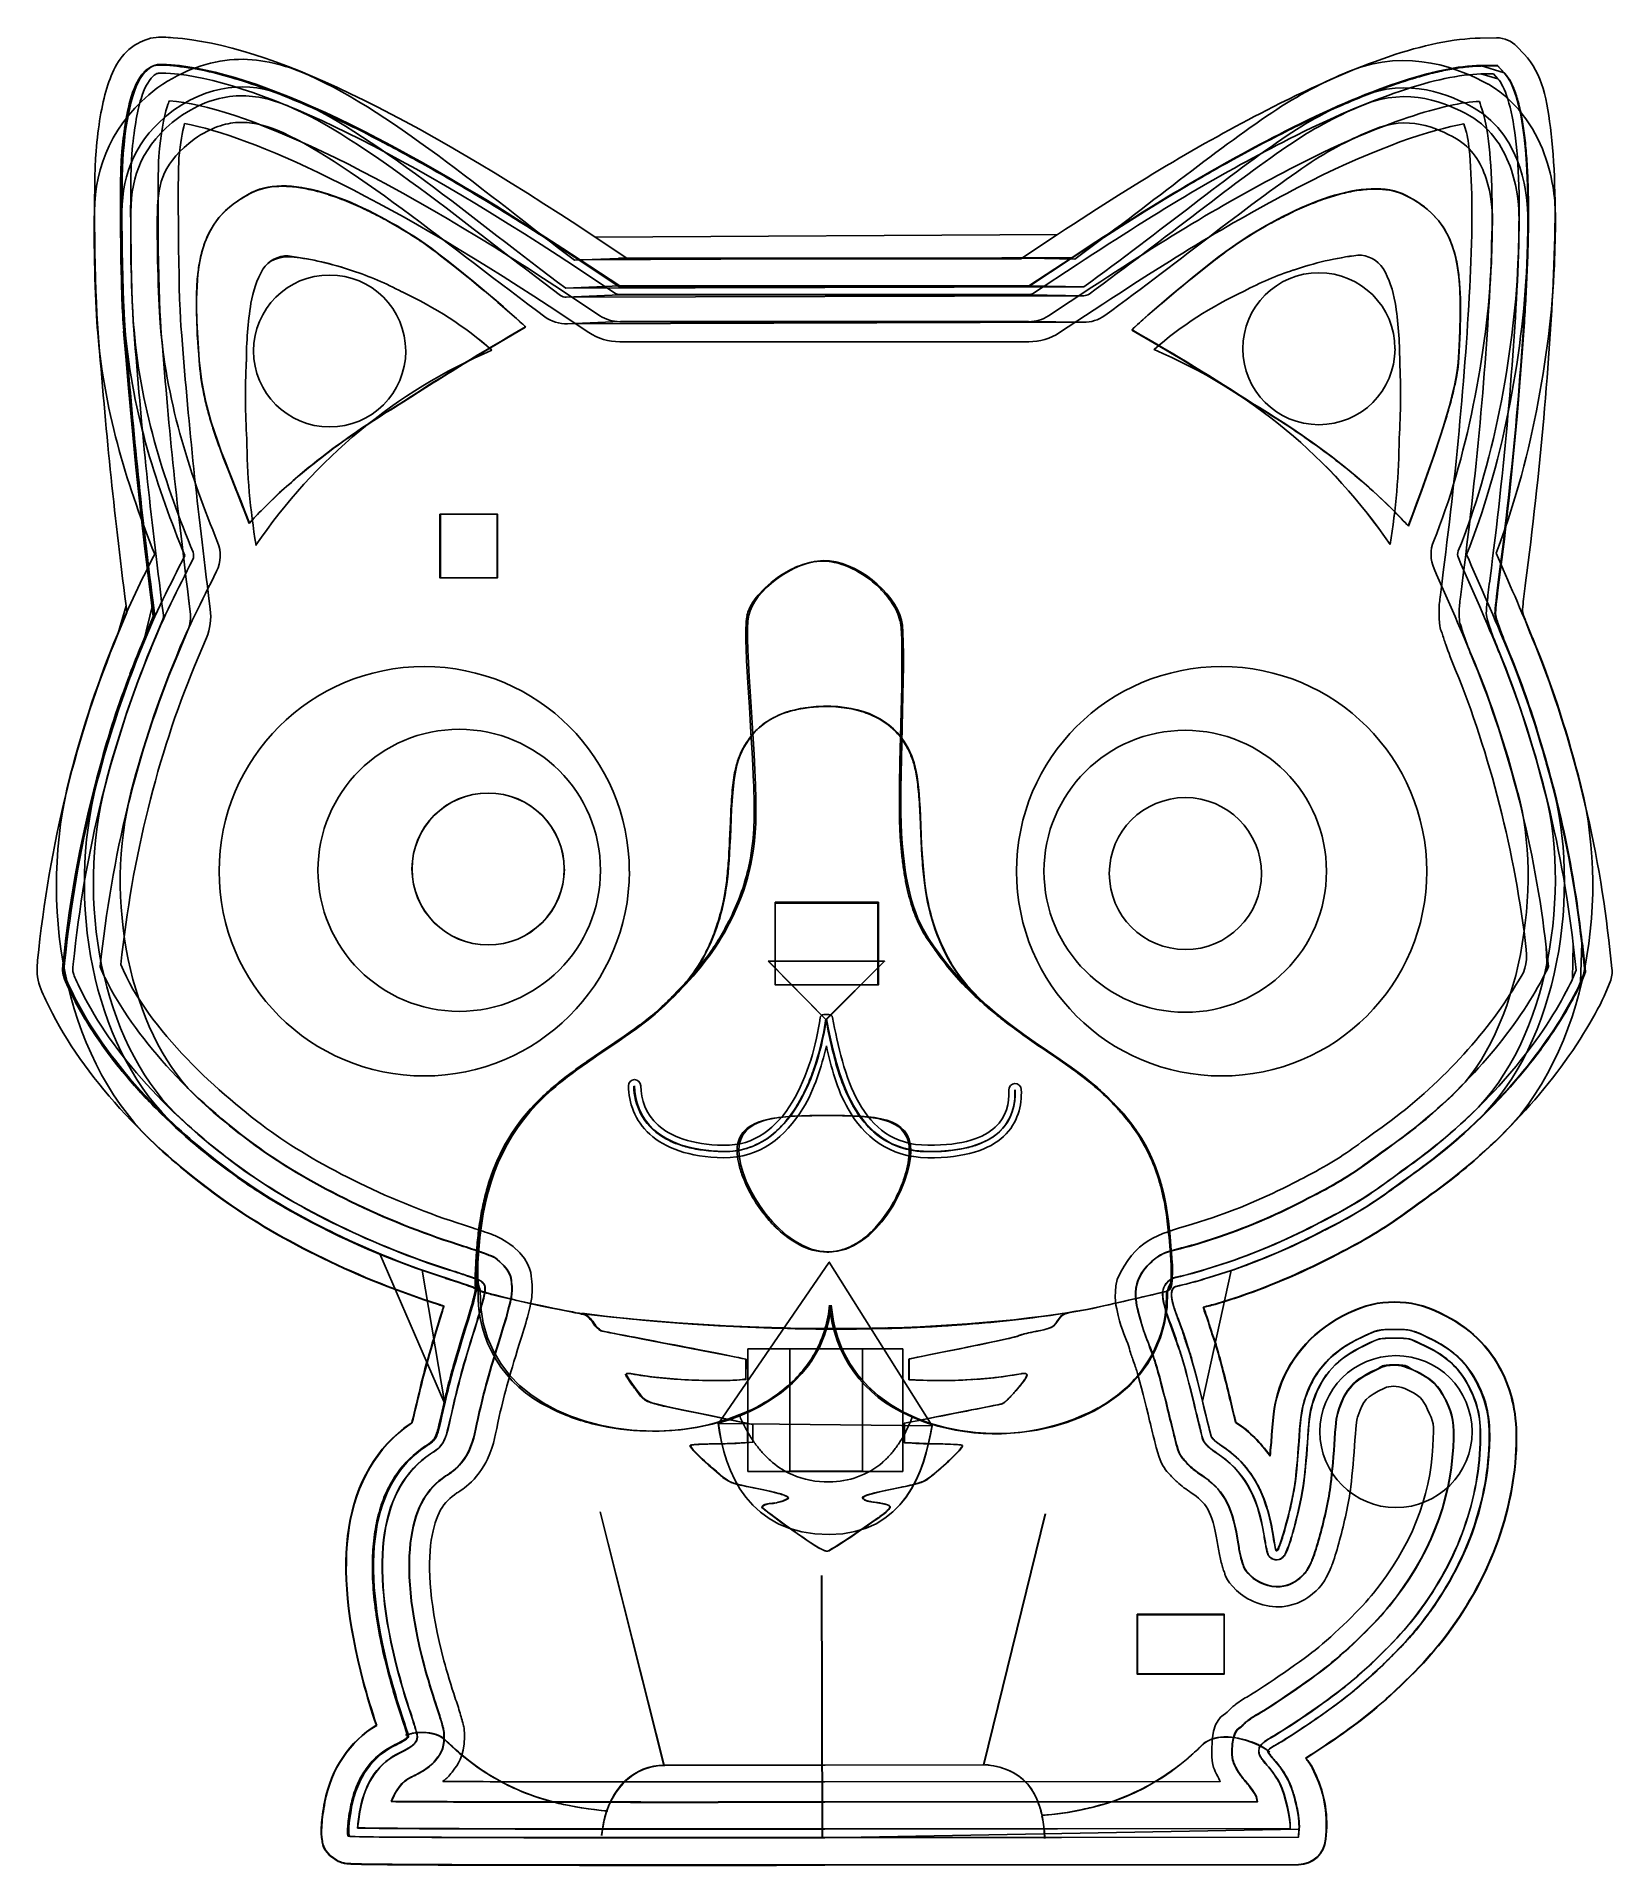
# Model space of a CAD drawing. Extents: x 5 to 93, y -1 to 101.
import ezdxf

# ---------------------------------------------------------------- set-up
doc = ezdxf.new("R2010")
doc.units = 0
for name, color, linetype in [('Board_outline_cat', 7, 'CONTINUOUS'), ('Board_outline_dog', 7, 'CONTINUOUS'), ('board_silkscreen_both', 7, 'CONTINUOUS'), ('board_silkscreen_cat', 7, 'CONTINUOUS'), ('board_silkscreen_dog', 7, 'CONTINUOUS'), ('laser_cat_1', 7, 'CONTINUOUS'), ('laser_cat_1_copy_copy', 7, 'CONTINUOUS'), ('laser_cat_2', 7, 'CONTINUOUS'), ('laser_component_cutouts', 7, 'CONTINUOUS'), ('laser_dog_1', 7, 'CONTINUOUS'), ('laser_dog_2', 7, 'CONTINUOUS'), ('laser_dog_2_copy', 7, 'CONTINUOUS'), ('Layer_3_board_inset', 7, 'CONTINUOUS'), ('Mech_Outlines_Cat', 7, 'CONTINUOUS'), ('Mech_Outlines_Dog', 7, 'CONTINUOUS'), ('Silkscreen_cat', 7, 'CONTINUOUS'), ('Silkscreen_dog', 7, 'CONTINUOUS')]:
    doc.layers.add(name, color=color, linetype=linetype)

msp = doc.modelspace()

# ---------------------------------------------------------------- linework, layer by layer
at = {"layer": 'Board_outline_cat', "color": 1}
for points in [[(85.574518, 99.328981), (86.491225, 99.3449), (86.89402, 98.914114)], [(35.30958, 88.47957), (37.516572, 87.018165), (48.935587, 87.018165), (60.354599, 87.018165), (62.780049, 88.611344)], [(10.905279, 66.989376), (11.565916, 68.57587), (11.468519, 69.345144)], [(91.219154, 50.328572), (91.395157, 48.746766), (91.158584, 48.163894)], [(71.652174, 32.055407), (70.40526, 31.66322)], [(22.55434, 2.091498), (22.55434, 2.091498)], [(75.432386, 0.87473), (75.399723, 0.418953), (48.969391, 0.392739)]]:
    msp.add_lwpolyline(points, close=True, dxfattribs=at)
for points in [[(9.801352, 94.403804), (10.02992, 97.097144), (10.512328, 98.664406), (11.269532, 99.173676)], [(11.269532, 99.173676), (11.601946, 99.397247), (11.707074, 99.413118), (12.478233, 99.356153)], [(12.478233, 99.356153), (17.256815, 99.003159), (24.956174, 95.335275), (35.30958, 88.47957)], [(74.6716, 95.653322), (79.31296, 98.008572), (83.102275, 99.286048), (85.574518, 99.328981)], [(86.89402, 98.914114), (87.939337, 97.796151), (88.385, 94.009848), (88.151152, 88.233632)], [(62.780049, 88.611344), (67.619549, 91.790215), (70.977768, 93.778896), (74.6716, 95.653322)], [(9.913897, 84.521611), (9.734929, 86.807357), (9.666512, 92.814899), (9.801352, 94.403804)], [(88.151152, 88.233632), (87.944115, 83.11966), (87.363992, 76.622167), (86.579832, 70.63453)], [(11.468519, 69.345144), (10.762407, 74.922248), (10.35118, 78.936711), (9.913897, 84.521611)], [(86.579832, 70.63453), (86.467438, 69.77634), (86.375194, 68.923729), (86.374841, 68.739839)], [(86.374841, 68.739839), (86.374528, 68.55595), (86.681254, 67.668103), (87.056549, 66.766847)], [(6.531713, 49.205775), (7.175858, 55.539092), (8.674164, 61.631435), (10.905279, 66.989376)], [(87.056549, 66.766847), (89.06572, 61.941892), (90.602016, 55.87501), (91.219154, 50.328572)], [(7.033061, 47.436693), (6.489107, 48.539324), (6.470578, 48.604702), (6.531713, 49.205775)], [(91.158584, 48.163894), (91.028469, 47.843309), (90.597775, 47.033784), (90.201485, 46.364946)], [(16.26264, 37.250989), (12.098574, 40.229312), (8.784186, 43.887051), (7.033061, 47.436693)], [(90.201485, 46.364946), (88.361154, 43.258932), (85.363691, 40.037497), (82.139624, 37.700695)], [(27.861213, 31.621954), (23.642576, 32.958473), (19.354445, 35.039594), (16.26264, 37.250989)], [(82.139624, 37.700695), (81.555597, 37.27739), (80.788822, 36.720405), (80.435681, 36.462948)], [(80.435681, 36.462948), (79.381071, 35.694086), (78.286838, 35.037787), (76.864555, 34.321054)], [(76.864555, 34.321054), (75.1759, 33.426657), (73.439741, 32.681931), (71.652174, 32.055407)], [(70.40526, 31.66322), (69.71946, 31.447517), (68.924297, 31.233847), (68.638233, 31.188396)], [(29.50711, 31.051942), (29.460057, 31.093562), (28.719404, 31.350065), (27.861213, 31.621954)], [(29.073625, 29.324632), (29.359095, 30.233034), (29.554162, 31.010322), (29.50711, 31.051942)], [(68.638233, 31.188396), (67.930353, 31.066509), (68.559582, 29.71932), (68.939994, 28.679023)], [(27.751072, 24.604318), (28.084222, 26.057038), (28.392222, 27.156319), (29.073625, 29.324632)], [(68.939994, 28.679023), (68.968323, 28.455474), (69.224795, 27.818256), (69.364242, 27.360097)], [(78.863608, 28.301842), (79.784941, 28.743209), (79.874955, 28.765241), (80.756922, 28.765241)], [(80.756922, 28.765241), (81.642439, 28.765241), (81.726732, 28.744367), (82.685458, 28.287234)], [(75.789671, 24.985517), (76.322241, 26.516928), (77.268331, 27.537619), (78.863608, 28.301842)], [(82.685458, 28.287234), (84.018375, 27.651705), (84.844356, 26.859281), (85.424631, 25.659348)], [(69.364242, 27.360097), (69.503688, 26.901938), (69.809703, 25.731678), (70.044272, 24.75952)], [(85.424631, 25.659348), (85.954788, 24.563048), (86.108326, 23.661539), (86.030434, 22.102341)], [(26.679496, 22.221666), (27.343971, 22.672904), (27.270864, 22.510347), (27.751072, 24.604318)], [(70.044272, 24.75952), (70.27884, 23.787362), (70.495628, 22.906783), (70.52602, 22.802673)], [(75.442376, 22.790415), (75.512283, 23.894367), (75.597485, 24.432891), (75.789671, 24.985517)], [(70.52602, 22.802673), (70.556395, 22.698563), (70.822846, 22.457039), (71.118092, 22.265952)], [(75.23374, 20.391383), (75.297538, 20.906297), (75.391425, 21.985863), (75.442376, 22.790415)], [(24.689368, 9.46896), (22.990708, 15.868606), (23.662401, 20.172796), (26.679496, 22.221666)], [(71.118092, 22.265952), (72.674416, 21.258676), (73.587332, 19.701381), (73.953768, 17.428726)], [(86.030434, 22.102341), (85.853147, 18.553438), (84.473302, 15.10284), (82.019869, 12.073053)], [(74.156758, 16.39853), (74.315567, 16.239722), (75.0624, 19.008573), (75.23374, 20.391383)], [(73.953768, 17.428726), (74.041223, 16.886305), (74.132569, 16.422716), (74.156758, 16.39853)], [(82.019869, 12.073053), (81.160341, 11.011609), (79.56731, 9.455985), (78.288645, 8.429451)], [(25.360914, 7.238029), (25.15861, 7.835701), (24.856413, 8.839621), (24.689368, 9.46896)], [(78.288645, 8.429451), (77.210664, 7.564027), (75.04602, 6.075298), (74.125451, 5.566219)], [(25.72874, 6.025564), (25.72874, 6.09475), (25.563219, 6.640358), (25.360914, 7.238029)], [(22.55434, 2.091498), (22.874318, 3.763877), (23.735243, 4.966904), (25.053552, 5.583813)], [(25.053552, 5.583813), (25.424905, 5.757594), (25.72874, 5.956378), (25.72874, 6.025564)], [(74.125451, 5.566219), (73.882297, 5.431755), (73.683353, 5.27708), (73.683353, 5.222499)], [(73.683353, 5.222499), (73.683353, 5.167915), (73.867938, 4.923006), (74.09354, 4.678254)], [(74.09354, 4.678254), (74.319145, 4.433505), (74.643985, 3.955408), (74.815408, 3.615821)], [(74.815408, 3.615821), (75.173012, 2.907414), (75.480233, 1.542503), (75.432386, 0.87473)], [(22.431486, 0.474134), (22.355207, 0.550431), (22.390199, 1.233613), (22.55434, 2.091498)], [(48.969391, 0.392739), (34.432711, 0.378314), (22.507766, 0.397836), (22.431486, 0.474134)]]:
    msp.add_open_spline(points, degree=3, dxfattribs=at)
at = {"layer": 'Board_outline_dog', "color": 1}
for points in [[(34.511335, 86.88308), (37.516572, 87.018165), (48.935587, 87.018165), (60.354599, 87.018165), (63.428623, 86.964964)], [(71.652174, 32.055407), (70.40526, 31.66322)], [(22.55434, 2.091498), (22.55434, 2.091498)], [(75.432386, 0.87473), (75.399723, 0.418953), (48.969391, 0.392739)]]:
    msp.add_lwpolyline(points, close=True, dxfattribs=at)
for points in [[(12.610087, 96.827704), (15.09481, 98.529201), (17.193844, 98.327157), (19.142749, 97.538509)], [(78.828639, 97.569294), (81.591232, 98.696587), (83.871341, 97.676932), (85.221741, 96.947731)], [(19.142749, 97.538509), (23.463442, 95.771003), (29.638994, 90.48937), (34.511335, 86.88308)], [(74.771379, 95.403871), (76.147281, 96.32583), (77.539228, 97.043141), (78.828639, 97.569294)], [(9.730548, 91.157868), (9.762004, 93.328831), (10.46589, 95.189442), (12.610087, 96.827704)], [(85.221741, 96.947731), (88.004497, 95.298469), (88.211559, 91.82059), (88.211361, 90.805311)], [(63.428623, 86.964964), (67.621429, 90.007859), (71.676231, 93.329882), (74.771379, 95.403871)], [(9.913897, 84.521611), (9.792261, 85.944593), (9.69658, 88.813599), (9.730548, 91.157868)], [(88.211361, 90.805311), (88.207859, 89.998921), (88.187886, 89.140818), (88.151152, 88.233632)], [(88.151152, 88.233632), (87.944115, 83.11966), (86.715419, 76.721948), (84.78378, 72.031459)], [(13.239625, 71.964385), (11.739518, 75.668207), (10.315904, 79.818656), (9.913897, 84.521611)], [(10.905279, 66.989376), (11.565906, 68.700911), (12.428199, 70.321609), (13.239625, 71.964385)], [(84.78378, 72.031459), (85.54776, 70.301531), (86.398242, 68.357689), (87.056549, 66.766847)], [(8.336812, 59.306298), (9.035253, 61.98733), (9.895162, 64.563621), (10.905279, 66.989376)], [(87.056549, 66.766847), (88.009636, 64.478041), (88.856314, 61.90977), (89.548945, 59.250157)], [(12.372446, 40.460673), (8.086479, 44.725342), (6.613795, 52.646657), (8.336812, 59.306298)], [(89.548945, 59.250157), (91.204739, 53.403779), (89.988807, 44.735831), (85.383119, 40.418717)], [(16.26264, 37.250989), (14.860487, 38.253872), (13.554674, 39.333788), (12.372446, 40.460673)], [(85.383119, 40.418717), (84.355503, 39.433712), (83.261277, 38.513666), (82.139624, 37.700695)], [(27.861213, 31.621954), (23.642576, 32.958473), (19.354445, 35.039594), (16.26264, 37.250989)], [(82.139624, 37.700695), (81.555597, 37.27739), (80.788822, 36.720405), (80.435681, 36.462948)], [(80.435681, 36.462948), (79.381071, 35.694086), (78.286838, 35.037787), (76.864555, 34.321054)], [(76.864555, 34.321054), (75.1759, 33.426657), (73.439741, 32.681931), (71.652174, 32.055407)], [(70.40526, 31.66322), (69.71946, 31.447517), (68.924297, 31.233847), (68.638233, 31.188396)], [(29.50711, 31.051942), (29.460057, 31.093562), (28.719404, 31.350065), (27.861213, 31.621954)], [(29.073625, 29.324632), (29.359095, 30.233034), (29.554162, 31.010322), (29.50711, 31.051942)], [(68.638233, 31.188396), (67.930353, 31.066509), (68.559582, 29.71932), (68.939994, 28.679023)], [(27.751072, 24.604318), (28.084222, 26.057038), (28.392222, 27.156319), (29.073625, 29.324632)], [(68.939994, 28.679023), (68.968323, 28.455474), (69.224795, 27.818256), (69.364242, 27.360097)], [(78.863608, 28.301842), (79.784941, 28.743209), (79.874955, 28.765241), (80.756922, 28.765241)], [(80.756922, 28.765241), (81.642439, 28.765241), (81.726732, 28.744367), (82.685458, 28.287234)], [(75.789671, 24.985517), (76.322241, 26.516928), (77.268331, 27.537619), (78.863608, 28.301842)], [(82.685458, 28.287234), (84.018375, 27.651705), (84.844356, 26.859281), (85.424631, 25.659348)], [(69.364242, 27.360097), (69.503688, 26.901938), (69.809703, 25.731678), (70.044272, 24.75952)], [(85.424631, 25.659348), (85.954788, 24.563048), (86.108326, 23.661539), (86.030434, 22.102341)], [(26.679496, 22.221666), (27.343971, 22.672904), (27.270864, 22.510347), (27.751072, 24.604318)], [(70.044272, 24.75952), (70.27884, 23.787362), (70.495628, 22.906783), (70.52602, 22.802673)], [(75.442376, 22.790415), (75.512283, 23.894367), (75.597485, 24.432891), (75.789671, 24.985517)], [(70.52602, 22.802673), (70.556395, 22.698563), (70.822846, 22.457039), (71.118092, 22.265952)], [(75.23374, 20.391383), (75.297538, 20.906297), (75.391425, 21.985863), (75.442376, 22.790415)], [(24.689368, 9.46896), (22.990708, 15.868606), (23.662401, 20.172796), (26.679496, 22.221666)], [(71.118092, 22.265952), (72.674416, 21.258676), (73.587332, 19.701381), (73.953768, 17.428726)], [(86.030434, 22.102341), (85.853147, 18.553438), (84.473302, 15.10284), (82.019869, 12.073053)], [(74.156758, 16.39853), (74.315567, 16.239722), (75.0624, 19.008573), (75.23374, 20.391383)], [(73.953768, 17.428726), (74.041223, 16.886305), (74.132569, 16.422716), (74.156758, 16.39853)], [(82.019869, 12.073053), (81.160341, 11.011609), (79.56731, 9.455985), (78.288645, 8.429451)], [(25.360914, 7.238029), (25.15861, 7.835701), (24.856413, 8.839621), (24.689368, 9.46896)], [(78.288645, 8.429451), (77.210664, 7.564027), (75.04602, 6.075298), (74.125451, 5.566219)], [(25.72874, 6.025564), (25.72874, 6.09475), (25.563219, 6.640358), (25.360914, 7.238029)], [(22.55434, 2.091498), (22.874318, 3.763877), (23.735243, 4.966904), (25.053552, 5.583813)], [(25.053552, 5.583813), (25.424905, 5.757594), (25.72874, 5.956378), (25.72874, 6.025564)], [(74.125451, 5.566219), (73.882297, 5.431755), (73.683353, 5.27708), (73.683353, 5.222499)], [(73.683353, 5.222499), (73.683353, 5.167915), (73.867938, 4.923006), (74.09354, 4.678254)], [(74.09354, 4.678254), (74.319145, 4.433505), (74.643985, 3.955408), (74.815408, 3.615821)], [(74.815408, 3.615821), (75.173012, 2.907414), (75.480233, 1.542503), (75.432386, 0.87473)], [(22.431486, 0.474134), (22.355207, 0.550431), (22.390199, 1.233613), (22.55434, 2.091498)], [(48.969391, 0.392739), (34.432711, 0.378314), (22.507766, 0.397836), (22.431486, 0.474134)]]:
    msp.add_open_spline(points, degree=3, dxfattribs=at)
at = {"layer": 'board_silkscreen_both', "color": 3}
for points in [[(36.442797, 54.393391), (36.442797, 54.393391), (36.442797, 54.393391), (36.442797, 54.393391), (36.442797, 54.393391)], [(38.054108, 54.340477), (38.056754, 54.340477), (38.056754, 54.340477), (38.056754, 54.340477)], [(76.969022, 54.340477), (76.969022, 54.340477), (76.969022, 54.340477), (76.969022, 54.340477), (76.969022, 54.340477)], [(82.567613, 54.340477), (82.570259, 54.340477), (82.570259, 54.340477), (82.570259, 54.340477)], [(39.990861, 4.437421), (36.432212, 18.589981)], [(57.823775, 4.469169), (61.26071, 18.468268)], [(48.812069, 0.42633), (48.772374, 15.031333)], [(25.941483, 6.223359), (25.944129, 6.223359)], [(25.941483, 6.223359), (25.941483, 6.220713)], [(26.515634, 6.273614), (26.51828, 6.273614)], [(26.896634, 6.241867), (26.896634, 6.241867)], [(27.079197, 6.207468), (27.076551, 6.207468)], [(27.251173, 6.159846), (27.251173, 6.159846)], [(27.415215, 6.098997), (27.415215, 6.096351)], [(28.425926, 5.26027), (28.428572, 5.26027)], [(70.153369, 5.683598), (70.150723, 5.680953)], [(70.153369, 5.683598), (70.150723, 5.680953)], [(70.43646, 5.844992), (70.43646, 5.844992)], [(70.600499, 5.905856), (70.600499, 5.905856)], [(70.772486, 5.953479), (70.772486, 5.953479)], [(70.955048, 5.987877), (70.955048, 5.987877)], [(71.336048, 6.019624), (71.336048, 6.019624)], [(71.910189, 5.969354), (71.910189, 5.969354)], [(72.381155, 5.863512), (72.381155, 5.863512)], [(72.592819, 5.800015), (72.592819, 5.800015)], [(72.791257, 5.736518), (72.788611, 5.736518)], [(72.976467, 5.665075), (72.976467, 5.665075)], [(73.148439, 5.588354), (73.151085, 5.588354)], [(73.309845, 5.506333), (73.309845, 5.506333)], [(73.600881, 5.329065), (73.600881, 5.326419)], [(29.172051, 4.643788), (29.174697, 4.646434)], [(39.990861, 4.437421), (57.916389, 4.469169)], [(57.916389, 4.469169), (57.919035, 4.469169)], [(59.204908, 4.162244), (59.204908, 4.162244)], [(68.679637, 4.389783), (68.676991, 4.392429)], [(69.425764, 5.006265), (69.425764, 5.006265)], [(31.614152, 3.162127), (31.614152, 3.162127)], [(37.464092, 3.167408), (37.464092, 3.164762)], [(37.834507, 3.580158), (37.834507, 3.577512)], [(59.707608, 3.892364), (59.710254, 3.889718)], [(33.479467, 2.474203), (33.482113, 2.474203)], [(34.506046, 2.22021), (34.508691, 2.222856)], [(36.908465, 2.188463), (36.908465, 2.188463)], [(37.154527, 2.699106), (37.154527, 2.699106)], [(60.73684, 2.677937), (60.73684, 2.677937)], [(60.940574, 2.159346), (60.94322, 2.159346)], [(64.372212, 2.22021), (64.369566, 2.222856)], [(66.237522, 2.908122), (66.237522, 2.908122)], [(36.781462, 1.894762), (36.781462, 1.897408)], [(61.088741, 1.595783), (61.088741, 1.593137)], [(63.345629, 1.966205), (63.342983, 1.968851)], [(36.524816, 0.516294), (36.524816, 0.516294)], [(61.183986, 0.992541), (61.183986, 0.992541)]]:
    msp.add_lwpolyline(points, dxfattribs=at)
for points in [[(15.15442, 54.340477), (15.15442, 60.653436), (20.2794, 65.767831), (26.605587, 65.767831)], [(26.605587, 65.767831), (32.929128, 65.767831), (38.054108, 60.653436), (38.054108, 54.340477)], [(59.667925, 54.340477), (59.667925, 60.653436), (64.792905, 65.767831), (71.119093, 65.767831)], [(71.119093, 65.767831), (77.442634, 65.767831), (82.567613, 60.653436), (82.567613, 54.340477)], [(20.673631, 54.396037), (20.673631, 58.743142), (24.203172, 62.264745), (28.558214, 62.264745)], [(28.558214, 62.264745), (32.913255, 62.264745), (36.442797, 58.743142), (36.442797, 54.393391)], [(61.199856, 54.343123), (61.199856, 58.690228), (64.729397, 62.211832), (69.084439, 62.211832)], [(69.084439, 62.211832), (73.43948, 62.211832), (76.969022, 58.690228), (76.969022, 54.340477)], [(26.605587, 42.913123), (20.2794, 42.913123), (15.15442, 48.027519), (15.15442, 54.340477)], [(28.558214, 46.522037), (24.203172, 46.524683), (20.673631, 50.046287), (20.673631, 54.396037)], [(38.056754, 54.340477), (38.056754, 48.030165), (32.929128, 42.913123), (26.605587, 42.913123)], [(36.442797, 54.393391), (36.442797, 50.046287), (32.913255, 46.522037), (28.558214, 46.522037)], [(38.054108, 54.340477), (38.056754, 54.340477), (38.056754, 54.340477), (38.056754, 54.340477)], [(71.119093, 42.913123), (64.792905, 42.913123), (59.667925, 48.027519), (59.667925, 54.340477)], [(69.084439, 46.469123), (64.729397, 46.471769), (61.199856, 49.993373), (61.199856, 54.343123)], [(76.969022, 54.340477), (76.969022, 49.993373), (73.43948, 46.469123), (69.084439, 46.469123)], [(82.570259, 54.340477), (82.570259, 48.030165), (77.442634, 42.913123), (71.119093, 42.913123)], [(82.567613, 54.340477), (82.570259, 54.340477), (82.570259, 54.340477), (82.570259, 54.340477)], [(25.944129, 6.223359), (25.846236, 6.183663), (25.745691, 6.151916), (25.64515, 6.128096)], [(25.941483, 6.220713), (26.131983, 6.26039), (26.325132, 6.276265), (26.518275, 6.273617)], [(26.51828, 6.273614), (26.642634, 6.270968), (26.769637, 6.263031), (26.896639, 6.241867)], [(26.896634, 6.241867), (26.960132, 6.233929), (27.020988, 6.2207), (27.076548, 6.207468)], [(27.076551, 6.207468), (27.137408, 6.194239), (27.192967, 6.178369), (27.251176, 6.159846)], [(27.251173, 6.159846), (27.306736, 6.143971), (27.362296, 6.122815), (27.415215, 6.098997)], [(27.415215, 6.096351), (27.515757, 6.054023), (27.611004, 6.001104), (27.700962, 5.934958)], [(28.428572, 5.26027), (28.195744, 5.45871), (27.952324, 5.683598), (27.700967, 5.934955)], [(29.174697, 4.646434), (28.920699, 4.834294), (28.671991, 5.038012), (28.428572, 5.260268)], [(70.150723, 5.680953), (69.899366, 5.429612), (69.655952, 5.204705), (69.423119, 5.006268)], [(70.150723, 5.680953), (70.240673, 5.747098), (70.335918, 5.800018), (70.436462, 5.842362)], [(70.43646, 5.844992), (70.489379, 5.868804), (70.544947, 5.889981), (70.600499, 5.905856)], [(70.600499, 5.905856), (70.658715, 5.924377), (70.714283, 5.940252), (70.775132, 5.953479)], [(70.772486, 5.953479), (70.830702, 5.966708), (70.891551, 5.979937), (70.955048, 5.987877)], [(70.955048, 5.987877), (71.082043, 6.009017), (71.209053, 6.016976), (71.3334, 6.019624)], [(71.336048, 6.019624), (71.529189, 6.02227), (71.722345, 6.006395), (71.912837, 5.966705)], [(71.910189, 5.969354), (72.07423, 5.937604), (72.23034, 5.903208), (72.378507, 5.860864)], [(72.381155, 5.863512), (72.452582, 5.842346), (72.524025, 5.823835), (72.592819, 5.802663)], [(72.592819, 5.800015), (72.658965, 5.778848), (72.725111, 5.75769), (72.791257, 5.733869)], [(72.788611, 5.736518), (72.852108, 5.712705), (72.912973, 5.688895), (72.97647, 5.665075)], [(72.976467, 5.665075), (73.034668, 5.641262), (73.092884, 5.614804), (73.151087, 5.588354)], [(73.151085, 5.588354), (73.209301, 5.561895), (73.26222, 5.535432), (73.312475, 5.506333)], [(73.309845, 5.506333), (73.415671, 5.450765), (73.510915, 5.392562), (73.600881, 5.329065)], [(73.600881, 5.326419), (73.645855, 5.297317), (73.690845, 5.265551), (73.733173, 5.231171)], [(31.614152, 3.162127), (30.74103, 3.561635), (29.923467, 4.061703), (29.174691, 4.646437)], [(37.834507, 3.577512), (38.416587, 4.127835), (39.189173, 4.43476), (39.993509, 4.437408)], [(57.919035, 4.469169), (58.358252, 4.437421), (58.792174, 4.334229), (59.204921, 4.164893)], [(59.204908, 4.162244), (59.379527, 4.088169), (59.548863, 3.998205), (59.710257, 3.889731)], [(68.676991, 4.392429), (67.928215, 3.807708), (67.110663, 3.307643), (66.237525, 2.908119)], [(69.425764, 5.006265), (69.182337, 4.784026), (68.933626, 4.580291), (68.679637, 4.392432)], [(33.482113, 2.474203), (32.847116, 2.651484), (32.222702, 2.87902), (31.616803, 3.162127)], [(37.154527, 2.699106), (37.244483, 2.860499), (37.347676, 3.019242), (37.464092, 3.167408)], [(37.464092, 3.164762), (37.577861, 3.312945), (37.702215, 3.453166), (37.837155, 3.577528)], [(59.710254, 3.889718), (60.1574, 3.585442), (60.514582, 3.167395), (60.739486, 2.675275)], [(34.508691, 2.222856), (34.154152, 2.294286), (33.810197, 2.378955), (33.482108, 2.476851)], [(36.781462, 1.897408), (36.0274, 1.950328), (35.268046, 2.06145), (34.508694, 2.22284)], [(36.524816, 0.516294), (36.564504, 1.090437), (36.694155, 1.653999), (36.908465, 2.188463)], [(36.908465, 2.188463), (36.9799, 2.365729), (37.061921, 2.5377), (37.154527, 2.699106)], [(60.73684, 2.677937), (60.818861, 2.50595), (60.887655, 2.331333), (60.943207, 2.159346)], [(60.94322, 2.159346), (61.001436, 1.979432), (61.051707, 1.791588), (61.091403, 1.595783)], [(64.369566, 2.222856), (64.041486, 2.124963), (63.69753, 2.040294), (63.342983, 1.968867)], [(66.237522, 2.908122), (65.631631, 2.625015), (65.00722, 2.397479), (64.372212, 2.22021)], [(63.342983, 1.968851), (62.583629, 1.80746), (61.824277, 1.696322), (61.07022, 1.643403)], [(61.088741, 1.593137), (61.133715, 1.386768), (61.165465, 1.183033), (61.183986, 0.989893)], [(61.183986, 0.992541), (61.210444, 0.796752), (61.226314, 0.585072), (61.236908, 0.354887)]]:
    msp.add_open_spline(points, degree=3, dxfattribs=at)
at = {"layer": 'board_silkscreen_cat', "color": 7}
for points in [[(11.184078, 99.140258), (11.186724, 99.137612)], [(11.363995, 99.248737), (11.366641, 99.251383)], [(11.448662, 99.288425), (11.446016, 99.288425)], [(11.62593, 99.33605), (11.62593, 99.33605)], [(11.731761, 99.346633), (11.731761, 99.346633)], [(11.856115, 99.349281), (11.856115, 99.349281)], [(12.004281, 99.346633), (12.006927, 99.346633)], [(12.184203, 99.33605), (12.395867, 99.32282)], [(12.395867, 99.32282), (12.395867, 99.317529)], [(83.957722, 99.12174), (83.960367, 99.119094)], [(84.817617, 99.246094), (84.817617, 99.243448)], [(85.598141, 99.293716), (86.51624, 99.312237)], [(86.51624, 99.31224), (86.918409, 98.880966)], [(10.406203, 98.015779), (10.408849, 98.015779)], [(10.575534, 98.394136), (10.57818, 98.39149)], [(10.763386, 98.706341), (10.763386, 98.706341)], [(10.96712, 98.95505), (10.96712, 98.952404)], [(15.615849, 98.714279), (15.615849, 98.706341)], [(17.483808, 98.113677), (17.483808, 98.113677)], [(80.954709, 98.325341), (80.954709, 98.325341)], [(82.023617, 98.661362), (82.026263, 98.661362)], [(83.026383, 98.928589), (83.026383, 98.923297)], [(86.918409, 98.880966), (86.918409, 98.87832)], [(10.112513, 97.065925), (10.112513, 97.065925)], [(10.252742, 97.573925), (10.250097, 97.573925)], [(19.526391, 97.317279), (19.529037, 97.314633)], [(78.621081, 97.444276), (78.621081, 97.444276)], [(79.816987, 97.917883), (79.819633, 97.917883)], [(87.474029, 97.894073), (87.474029, 97.894073)], [(87.696287, 97.171758), (87.698933, 97.171758)], [(9.990805, 96.491779), (9.990805, 96.491779)], [(21.733016, 96.325091), (21.733016, 96.322445)], [(77.361662, 96.901886), (77.364308, 96.901886)], [(87.881498, 96.301279), (87.878852, 96.298633)], [(9.882326, 95.854133), (9.882326, 95.851487)], [(24.111617, 95.137115), (24.111617, 95.134469)], [(74.678781, 95.621297), (74.678781, 95.621297)], [(88.029664, 95.287925), (88.03231, 95.287925)], [(9.715638, 94.372464), (9.72093, 94.369818)], [(88.138136, 94.134341), (88.138136, 94.136987)], [(9.646844, 91.970052), (9.657427, 92.954302)], [(9.65743, 92.954302), (9.65743, 92.954302)], [(9.68124, 93.771862), (9.678594, 93.771862)], [(26.654261, 93.753341), (26.654261, 93.755987)], [(71.392662, 93.87505), (71.392662, 93.87505)], [(29.360951, 92.17907), (29.360951, 92.17907)], [(66.780977, 91.149841), (67.990125, 91.89332)], [(67.990125, 91.89332), (69.154281, 92.59182)], [(69.154281, 92.59182), (69.156927, 92.589175)], [(88.20693, 92.84582), (88.209576, 92.84582)], [(9.670662, 88.501359), (9.644203, 90.866734)], [(9.644203, 90.866734), (9.644203, 90.866734)], [(65.516261, 90.353448), (66.780977, 91.149841)], [(88.23868, 91.425005), (88.241326, 91.425005)], [(32.229031, 90.411656), (32.231677, 90.411656)], [(62.769883, 88.58338), (65.516261, 90.353448)], [(88.228102, 89.877195), (88.230748, 89.87455)], [(9.734159, 86.247112), (9.699763, 87.334547), (9.670662, 88.501359)], [(35.261162, 88.451089), (37.470427, 86.990591)], [(60.341011, 86.990591), (62.769883, 88.58338)], [(88.177828, 88.205029), (88.180474, 88.202383)], [(37.470427, 86.990591), (48.905727, 86.990591)], [(48.905727, 86.990591), (60.341011, 86.990591)], [(87.894724, 83.281136), (88.011141, 84.987693)], [(9.959058, 82.863089), (9.826766, 84.495573)], [(9.826766, 84.495573), (9.829412, 84.495573)], [(10.088701, 81.307339), (9.959058, 82.863089)], [(87.608969, 79.735714), (87.894724, 83.281136)], [(10.504099, 76.907323), (10.088701, 81.307339)], [(87.608969, 79.735714), (87.608969, 79.733068)], [(10.818953, 74.004844), (10.504099, 76.907323)], [(10.993578, 72.507302), (10.818953, 74.004844)], [(11.385156, 69.324365), (10.993578, 72.507302)], [(86.510959, 69.861469), (86.606203, 70.612883)], [(86.460685, 69.414323), (86.484498, 69.628633)], [(86.48449, 69.628633), (86.510959, 69.861469)], [(10.821594, 66.969568), (11.483052, 68.557068)], [(11.483052, 68.557068), (11.385156, 69.324365)], [(86.39982, 68.721115), (86.39982, 68.721115)], [(86.402469, 68.795198), (86.402469, 68.795198)], [(86.410414, 68.906318), (86.423644, 69.049195)], [(86.423641, 69.049195), (86.439516, 69.218526)], [(86.434219, 68.530615), (86.434219, 68.530615)], [(86.439516, 69.218526), (86.460683, 69.414323)], [(86.47656, 68.382448), (86.47656, 68.382448)], [(86.532112, 68.205175), (86.532112, 68.205175)], [(86.600906, 68.004089), (86.598261, 68.001443)], [(86.680279, 67.779198), (86.600906, 68.004089)], [(86.770245, 67.535779), (86.680279, 67.779198)], [(87.082451, 66.747318), (86.971331, 67.017198)], [(86.971331, 67.017198), (86.971331, 67.017198)], [(87.082451, 66.747318), (87.082451, 66.747318)], [(10.17337, 65.34238), (10.17337, 65.34238)], [(88.75462, 62.119758), (88.746683, 62.117112)], [(8.498552, 60.222693), (8.517073, 60.217401)], [(34.417141, 54.470655), (34.419787, 54.468009), (34.419787, 54.468009), (34.419787, 54.468009)], [(91.426904, 48.737136), (91.252287, 50.316698)], [(6.424219, 49.03082), (6.424219, 49.03082)], [(6.440094, 49.194859), (6.44274, 49.194859)], [(6.416284, 48.885302), (6.41893, 48.885302)], [(6.434805, 48.631297), (6.434805, 48.628651)], [(6.463906, 48.499005), (6.463906, 48.499005)], [(6.511537, 48.353487), (6.514183, 48.350841)], [(6.582972, 48.181511), (6.582972, 48.181511)], [(91.191438, 48.15505), (91.188792, 48.152404)], [(91.191438, 48.15505), (91.426904, 48.737136)], [(6.675578, 47.977776), (6.675578, 47.97513)], [(6.942802, 47.427445), (6.940156, 47.427445)], [(90.704597, 47.184026), (90.810438, 47.385112)], [(90.704597, 47.184026), (90.707242, 47.184026)], [(90.810438, 47.385112), (90.910964, 47.575612)], [(90.910964, 47.575612), (91.00093, 47.750237)], [(91.00093, 47.750237), (91.077654, 47.90899)], [(7.514302, 46.361175), (7.519594, 46.361175)], [(90.230998, 46.355886), (90.230998, 46.355886)], [(8.175761, 45.292255), (8.181052, 45.292255)], [(8.924537, 44.225984), (8.924537, 44.225984)], [(88.995383, 44.487927), (88.992737, 44.487927)], [(9.752683, 43.167651), (9.752683, 43.165005)], [(87.5243, 42.638484), (87.516362, 42.643776)], [(11.636516, 41.09332), (11.639162, 41.09332)], [(16.184703, 37.246276), (16.192641, 37.251568)], [(80.70863, 36.645675), (80.864742, 36.759443)], [(80.864742, 36.759443), (81.036727, 36.883797)], [(81.036727, 36.883797), (81.790784, 37.428839)], [(81.790784, 37.428839), (82.158558, 37.69607)], [(17.147781, 36.587466), (17.150427, 36.58482)], [(18.177016, 35.941883), (18.177016, 35.939237)], [(80.451992, 36.457823), (80.449347, 36.463115)], [(80.451992, 36.457823), (80.571058, 36.545133)], [(80.571058, 36.545133), (80.70863, 36.645675)], [(19.261808, 35.309531), (19.261808, 35.309531)], [(77.292867, 34.531656), (77.692391, 34.740672)], [(78.446448, 35.158716), (78.446448, 35.161362)], [(76.87482, 34.317344), (76.872175, 34.31999)], [(76.87482, 34.317344), (77.292867, 34.531656)], [(70.405755, 31.660925), (71.654597, 32.052511)], [(70.405755, 31.660925), (71.654597, 32.052511)], [(70.405755, 31.660925), (70.408401, 31.660925)], [(72.723508, 32.444091), (72.723508, 32.444091)], [(27.799909, 31.618591), (27.805201, 31.629175)], [(27.799909, 31.618591), (28.297328, 31.459839)], [(28.297328, 31.459839), (28.527513, 31.385758)], [(28.527513, 31.385758), (28.739177, 31.314323)], [(28.739177, 31.314323), (28.929677, 31.248177)], [(28.929677, 31.248177), (29.096367, 31.189966)], [(29.096367, 31.189966), (29.233948, 31.139695)], [(29.233948, 31.139695), (29.236594, 31.139695)], [(29.342427, 31.100011), (29.345073, 31.097365)], [(29.397995, 30.684612), (29.397995, 30.684612)], [(29.429745, 30.83013), (29.429745, 30.83013)], [(29.448266, 31.04974), (29.450912, 31.04974)], [(29.450906, 30.941258), (29.453552, 30.941258)], [(29.456203, 31.015341), (29.458849, 31.015341)], [(68.318206, 30.787797), (68.318206, 30.785151)], [(68.360531, 30.978297), (68.360531, 30.978297)], [(68.738883, 31.205841), (68.738883, 31.205841)], [(68.865894, 31.232302), (69.016693, 31.269339)], [(68.865894, 31.232302), (68.865894, 31.232302)], [(69.016693, 31.269339), (69.186031, 31.311675)], [(69.186031, 31.311675), (69.371242, 31.359297)], [(29.175745, 29.848529), (29.244531, 30.0893)], [(29.175745, 29.848529), (29.178391, 29.845883)], [(29.244531, 30.0893), (29.305388, 30.31155), (29.358302, 30.512636)], [(68.328781, 30.549672), (68.326136, 30.549672)], [(68.379055, 30.277151), (68.379055, 30.277151)], [(68.463722, 29.975531), (68.466367, 29.972886)], [(68.572195, 29.65538), (68.572195, 29.652734)], [(28.490469, 27.62338), (28.646578, 28.139323), (28.821198, 28.702886), (29.014347, 29.324651)], [(68.818255, 28.99657), (68.693909, 29.3273)], [(68.693909, 29.3273), (68.693909, 29.3273)], [(68.939969, 28.679073), (68.818255, 28.99657)], [(79.525951, 28.597047), (79.528597, 28.597047)], [(79.689992, 28.655255), (79.689992, 28.652609)], [(79.840805, 28.697589), (79.840805, 28.700234)], [(80.150365, 28.747859), (80.150365, 28.747859)], [(80.324998, 28.758445), (80.327644, 28.758445)], [(80.531365, 28.763734), (80.774776, 28.763734)], [(80.774776, 28.763734), (80.774776, 28.763734)], [(81.221925, 28.758445), (81.22457, 28.758445)], [(81.401855, 28.747859), (81.399209, 28.747859)], [(81.560597, 28.726698), (81.560597, 28.726698)], [(81.864875, 28.652615), (81.867521, 28.652615)], [(82.031547, 28.591758), (82.034193, 28.591758)], [(28.35024, 27.144487), (28.490469, 27.62338)], [(68.982313, 28.499151), (68.982313, 28.499151)], [(69.061683, 28.250443), (69.016693, 28.382734)], [(69.016693, 28.382734), (69.016693, 28.380089)], [(69.109308, 28.107573), (69.061683, 28.250443)], [(69.162227, 27.956758), (69.109308, 28.107573)], [(69.217779, 27.803297), (69.162227, 27.956758)], [(69.270698, 27.65249), (69.217779, 27.803297)], [(69.318323, 27.501675), (69.270698, 27.65249)], [(77.996651, 27.811234), (77.996651, 27.808589)], [(78.417347, 28.06524), (78.419992, 28.062594)], [(78.877719, 28.300714), (78.877719, 28.300714)], [(79.343388, 28.517675), (79.346034, 28.52032)], [(82.219406, 28.512386), (82.222052, 28.512386)], [(82.441664, 28.411841), (82.706248, 28.287487)], [(82.706248, 28.287487), (82.703602, 28.287487)], [(83.447078, 27.885323), (83.444433, 27.882677)], [(83.775159, 27.665716), (83.775159, 27.66307)], [(28.223245, 26.697339), (28.35024, 27.144487)], [(69.318323, 27.501675), (69.323615, 27.501675)], [(69.363313, 27.358797), (69.368605, 27.358797)], [(69.529985, 26.779359), (69.466487, 27.006906)], [(69.59613, 26.528011), (69.529985, 26.779359)], [(76.652581, 26.594156), (76.655227, 26.594156)], [(77.607722, 27.538714), (77.610367, 27.536068)], [(84.359894, 27.184172), (84.359894, 27.184172)], [(69.670222, 26.252841), (69.59613, 26.528011)], [(69.744297, 25.964445), (69.670222, 26.252841)], [(70.045925, 24.760589), (69.744297, 25.964445)], [(76.171037, 25.84538), (76.171037, 25.84538)], [(85.267412, 26.006781), (85.264766, 26.006781)], [(85.447328, 25.660177), (85.449974, 25.660177)], [(27.561787, 24.040922), (27.69143, 24.604484)], [(27.69143, 24.604484), (27.69143, 24.604484)], [(27.889867, 25.445865), (27.889867, 25.443219)], [(70.247013, 23.9298), (70.045925, 24.760589)], [(75.800615, 24.985484), (75.800615, 24.985484)], [(85.72249, 25.019883), (85.725136, 25.017237)], [(27.458594, 23.596422), (27.561787, 24.040922)], [(27.458594, 23.596422), (27.46124, 23.596422)], [(70.307862, 23.681091), (70.247013, 23.9298)], [(70.36343, 23.456193), (70.307862, 23.681091)], [(75.520156, 23.649341), (75.520156, 23.646695)], [(75.549255, 23.882177), (75.549255, 23.882177)], [(75.578373, 24.09649), (75.581019, 24.093844)], [(75.612769, 24.292279), (75.612769, 24.294925)], [(75.652448, 24.47749), (75.652448, 24.47749)], [(85.912998, 24.384883), (85.910352, 24.382237)], [(86.029414, 23.712841), (86.03206, 23.712841)], [(27.051136, 22.540737), (27.056427, 22.540737)], [(27.22312, 22.800031), (27.225766, 22.797386)], [(27.297203, 22.993172), (27.297203, 22.993172)], [(27.373927, 23.252466), (27.373927, 23.252466)], [(70.413701, 23.257755), (70.36343, 23.456193)], [(70.456026, 23.088427), (70.413701, 23.257755)], [(70.487792, 22.956136), (70.456026, 23.088427)], [(70.514242, 22.85824), (70.487784, 22.956136)], [(70.527469, 22.80532), (70.527469, 22.80532)], [(70.572445, 22.725948), (70.572445, 22.723302)], [(70.614787, 22.678318), (70.614787, 22.678318)], [(70.665058, 22.625406), (70.665058, 22.625406)], [(70.725906, 22.569839), (70.725906, 22.569839)], [(70.792052, 22.50899), (70.794698, 22.50899)], [(75.350818, 21.485052), (75.435487, 22.543386), (75.451362, 22.792094)], [(75.451362, 22.792094), (75.451362, 22.792094)], [(75.496352, 23.390047), (75.496352, 23.390047)], [(86.058513, 23.353011), (86.058513, 23.350365)], [(86.07174, 22.966714), (86.077031, 22.966714)], [(86.07174, 22.553964), (86.074386, 22.551318)], [(26.937365, 22.442844), (26.940011, 22.442844)], [(70.868776, 22.448133), (70.868776, 22.448133)], [(71.120133, 22.268208), (71.122779, 22.265563)], [(71.120133, 22.268208), (71.120133, 22.265563)], [(75.329664, 21.228399), (75.350831, 21.485052)], [(86.055865, 22.104169), (86.053219, 22.104169)], [(25.08793, 20.725701), (25.08793, 20.725701)], [(75.284672, 20.765378), (75.305839, 20.987636), (75.329656, 21.228399)], [(75.284672, 20.765378), (75.287318, 20.765378)], [(24.532305, 19.775839), (24.532305, 19.775839)], [(73.252675, 19.826109), (73.252675, 19.826109)], [(75.080953, 19.434531), (75.083599, 19.431886)], [(75.176201, 19.942529), (75.173555, 19.942529)], [(75.242347, 20.394972), (75.242347, 20.394972)], [(24.119555, 18.693701), (24.122201, 18.693701)], [(73.48023, 19.289013), (73.482875, 19.286367)], [(73.67337, 18.712208), (73.67337, 18.709563)], [(23.849683, 17.481906), (23.852328, 17.479261)], [(73.834761, 18.093091), (73.834761, 18.093091)], [(74.697305, 17.820565), (74.697305, 17.817919)], [(74.834894, 18.347099), (74.837539, 18.344453)], [(74.0623, 16.84425), (74.038487, 16.976542)], [(74.038495, 16.976542), (74.038495, 16.973896)], [(74.086117, 16.725201), (74.062305, 16.84425)], [(74.107289, 16.619362), (74.086123, 16.725201)], [(74.125813, 16.534693), (74.107292, 16.619362)], [(74.141688, 16.468547), (74.141688, 16.468547)], [(74.154912, 16.423573), (74.154912, 16.420927)], [(74.162841, 16.402401), (74.162841, 16.402401)], [(74.321602, 16.624659), (74.321602, 16.624659)], [(74.43537, 16.934216), (74.43537, 16.934216)], [(74.562365, 17.341669), (74.565011, 17.339024)], [(23.720031, 16.137818), (23.722677, 16.135172)], [(84.46307, 15.894406), (84.46307, 15.897052)], [(23.733266, 14.664086), (23.735912, 14.664086)], [(23.889367, 13.063362), (23.892013, 13.063362)], [(82.743279, 12.999865), (82.740633, 13.005156)], [(81.441531, 11.391193), (81.444177, 11.391193)], [(82.039492, 12.079117), (82.036847, 12.079117)], [(80.719224, 10.634487), (80.719224, 10.637133)], [(81.09493, 11.018138), (81.09493, 11.018138)], [(24.677828, 9.277175), (24.624909, 9.478261)], [(24.624909, 9.478261), (24.632847, 9.478261)], [(24.73868, 9.060214), (24.677828, 9.277175)], [(78.30093, 8.438448), (78.303576, 8.435802)], [(78.695156, 8.761234), (78.695156, 8.758589)], [(25.164662, 7.647347), (25.093219, 7.874886), (25.021784, 8.110367)], [(25.021784, 8.110367), (25.021784, 8.110367)], [(25.296953, 7.247823), (25.164662, 7.647347)], [(25.41337, 6.898573), (25.296953, 7.247823)], [(76.634058, 7.202833), (77.099727, 7.533563)], [(76.634058, 7.202833), (76.634058, 7.202833)], [(77.099727, 7.533563), (77.541576, 7.856362)], [(25.466284, 6.734531), (25.41337, 6.898573)], [(25.625034, 6.215943), (25.593287, 6.319133), (25.55624, 6.443482), (25.513906, 6.583716), (25.466284, 6.734531)], [(25.625034, 6.215943), (25.622388, 6.213297)], [(25.646198, 6.131274), (25.646198, 6.128628)], [(74.81637, 5.985758), (75.234401, 6.255638)], [(75.234401, 6.255638), (75.686844, 6.554617)], [(25.299594, 5.752922), (25.299594, 5.755568)], [(25.386912, 5.803193), (25.386912, 5.805839)], [(25.466284, 5.853466), (25.46893, 5.853466)], [(25.535076, 5.901089), (25.535076, 5.898443)], [(25.590638, 5.94343), (25.590638, 5.94343)], [(25.630323, 5.980461), (25.630323, 5.980461)], [(25.656784, 6.009576), (25.65943, 6.012222)], [(25.656784, 6.009576), (25.65943, 6.012222)], [(73.694539, 5.252857), (73.694539, 5.250211)], [(73.694539, 5.252857), (73.694539, 5.250211)], [(73.710414, 5.178781), (73.71306, 5.176136)], [(73.736867, 5.136438), (73.734222, 5.136438)], [(73.739516, 5.305776), (73.739516, 5.305776), (73.739516, 5.305776)], [(73.77656, 5.337524), (73.773914, 5.337524)], [(73.818888, 5.37457), (73.818888, 5.37457)], [(73.871808, 5.414263), (73.871808, 5.414263)], [(73.930008, 5.453943), (73.930008, 5.453943)], [(74.4433, 5.75557), (74.445945, 5.752925)], [(74.81637, 5.985758), (74.81637, 5.983112)], [(23.362849, 4.244794), (23.365495, 4.244794)], [(73.768615, 5.088815), (73.771261, 5.086169)], [(73.810959, 5.030615), (73.810959, 5.033261)], [(73.858581, 4.969766), (73.858581, 4.96712)], [(73.911485, 4.90362), (73.91413, 4.900974)], [(73.972349, 4.834826), (73.969703, 4.83218)], [(74.101992, 4.689292), (74.099347, 4.686646)], [(74.101992, 4.689292), (74.101992, 4.689292)], [(74.247511, 4.517323), (74.250156, 4.517323)], [(74.32425, 4.416779), (74.326896, 4.414133)], [(74.403623, 4.308308), (74.400977, 4.305662)], [(22.918344, 3.477513), (22.92099, 3.474867)], [(74.705235, 3.845287), (74.705235, 3.842641)], [(74.768748, 3.731503), (74.768748, 3.731503)], [(74.8243, 3.625677), (74.8243, 3.625677)], [(75.030683, 3.133558), (75.030683, 3.133558)], [(22.487073, 2.104323), (22.487073, 2.101677)], [(22.743719, 3.048888), (22.741073, 3.046242)], [(75.123281, 2.847802), (75.128573, 2.847802)], [(75.210597, 2.548823), (75.207951, 2.548823)], [(22.349492, 1.186211), (22.349492, 1.183565)], [(22.373302, 1.389945), (22.373302, 1.389945)], [(22.402412, 1.612203), (22.405058, 1.614849)], [(75.39581, 1.638654), (75.39581, 1.638654)], [(75.430206, 1.360847), (75.42756, 1.360847)], [(75.446081, 1.106839), (75.446081, 1.106839)], [(22.32568, 0.842255), (22.32568, 0.842255)], [(22.32568, 0.707315), (22.32568, 0.707315)], [(22.330969, 0.601492), (22.330969, 0.601492)], [(22.333617, 1.001016), (22.336263, 1.001016)], [(22.362724, 0.487724), (22.362724, 0.485078)], [(22.733141, 0.466552), (23.759724, 0.448031)], [(22.733141, 0.466552), (22.733141, 0.463906)], [(23.759724, 0.448029), (25.386912, 0.432154)], [(25.386912, 0.432156), (27.559138, 0.421573)], [(27.559138, 0.421578), (30.220847, 0.410995)], [(30.220847, 0.410984), (33.319115, 0.405693)], [(33.319115, 0.405703), (36.793094, 0.403058)], [(36.793094, 0.403055), (40.592516, 0.400409)], [(40.592516, 0.400406), (48.940125, 0.405698)], [(48.940125, 0.405703), (75.409034, 0.432162)], [(75.409034, 0.432156), (75.440784, 0.887232)]]:
    msp.add_lwpolyline(points, dxfattribs=at)
at = {"layer": 'board_silkscreen_cat', "color": 4}
for points in [[(17.592281, 87.958966), (17.592281, 87.95632)], [(19.010451, 88.697156), (19.010451, 88.691865)], [(22.600849, 87.871651), (22.600849, 87.866359)], [(75.131227, 87.908695), (75.131227, 87.903404)], [(78.718974, 88.736841), (78.72162, 88.736841)], [(80.137138, 87.998654), (80.137138, 87.996008)], [(16.930823, 86.051323), (16.930823, 86.051323)], [(25.363099, 86.688969), (25.365745, 86.686323)], [(72.366326, 86.728656), (72.368972, 86.726011)], [(80.801245, 86.091008), (80.801245, 86.091008)], [(16.674183, 82.783716), (16.676828, 82.78107)], [(67.347172, 83.476925), (67.34188, 83.471633)], [(67.347172, 83.476925), (67.349818, 83.471633)], [(81.055235, 82.823404), (81.05788, 82.823404)], [(16.692698, 78.484237), (16.700636, 78.484237)], [(81.036727, 78.523925), (81.028789, 78.523925)], [(17.208638, 72.541698), (17.216576, 72.541698)], [(17.208638, 72.541698), (17.211284, 72.536406)], [(47.514016, 63.392404), (47.514016, 63.392404)], [(48.458581, 63.514109), (48.458581, 63.514109)], [(49.112094, 63.535279), (49.112094, 63.537925)], [(49.736508, 63.506172), (49.736508, 63.506172)], [(50.33182, 63.4268), (50.33182, 63.4268)], [(50.890102, 63.299797), (50.890102, 63.297151)], [(45.325906, 62.38699), (45.325906, 62.38699)], [(45.945039, 62.826198), (45.945039, 62.826198)], [(46.294292, 63.006112), (46.296938, 63.006112)], [(46.672644, 63.162216), (46.675289, 63.162216)], [(47.080097, 63.289219), (47.080097, 63.289219)], [(51.411323, 63.125172), (51.411323, 63.125172)], [(52.332068, 62.635698), (52.334714, 62.635698)], [(44.823209, 61.844589), (44.823209, 61.847234)], [(53.363951, 61.574716), (53.363951, 61.574716)], [(53.549162, 61.270448), (53.546516, 61.267802)], [(44.389287, 61.188427), (44.391933, 61.188427)], [(53.83755, 60.635448), (53.840195, 60.635448)], [(53.951334, 60.280901), (53.948688, 60.278255)], [(43.889222, 59.574466), (43.889222, 59.574466)], [(43.97918, 60.056011), (43.97918, 60.053365)], [(54.04393, 59.886675), (54.04393, 59.886675)], [(54.118005, 59.439526), (54.118005, 59.442172)], [(43.762219, 58.357383), (43.762219, 58.357383)], [(43.817787, 59.013552), (43.817787, 59.013552)], [(54.181519, 58.931531), (54.181519, 58.928886)], [(54.229144, 58.344156), (54.234435, 58.344156)], [(43.674909, 56.690511), (43.714597, 57.587443)], [(43.714597, 57.587443), (43.714597, 57.587443)], [(43.674909, 56.690511), (43.674909, 56.687865)], [(54.340263, 56.013177), (54.303216, 56.896886)], [(43.606115, 55.24588), (43.608761, 55.24588)], [(54.385237, 55.219427), (54.340263, 56.013177)], [(34.417141, 54.470655), (34.419787, 54.468009), (34.419787, 54.468009), (34.419787, 54.468009)], [(43.563781, 54.634693), (43.566427, 54.634693)], [(54.440805, 54.502401), (54.440805, 54.502401)], [(43.383867, 53.121276), (43.383867, 53.121276)], [(43.452662, 53.584297), (43.452662, 53.584297)], [(43.513511, 54.084362), (43.516156, 54.084362)], [(54.506951, 53.854177), (54.506951, 53.854177)], [(54.586323, 53.264154), (54.586323, 53.261508)], [(43.304495, 52.687362), (43.301849, 52.687362)], [(42.979055, 51.451755), (42.976409, 51.454401)], [(42.643037, 50.520425), (42.645683, 50.517779)], [(55.242485, 50.77707), (55.24513, 50.77707)], [(42.240865, 49.665818), (42.240865, 49.663172)], [(45.804802, 49.324511), (52.292391, 49.324511)], [(45.804802, 49.324511), (49.027425, 46.064844)], [(49.027425, 46.064844), (52.292391, 49.324511)], [(41.18518, 48.09949), (41.18518, 48.096844)], [(56.716216, 48.176214), (56.716216, 48.178859)], [(40.510495, 47.348073), (40.510495, 47.348073)], [(40.862388, 47.723779), (40.862388, 47.721133)], [(57.240102, 47.580901), (57.242748, 47.580901)], [(57.851289, 46.982948), (57.853935, 46.980302)], [(39.055287, 46.035734), (39.057933, 46.033089)], [(39.954867, 46.803031), (39.952222, 46.805677)], [(49.027425, 46.10188), (49.024779, 46.10188)], [(58.557722, 46.366464), (58.560367, 46.369109)], [(37.301099, 44.778964), (37.830266, 45.144091)], [(37.830266, 45.144091), (38.290638, 45.469531)], [(38.695451, 45.763214), (38.695451, 45.765859)], [(59.375292, 45.726177), (59.375292, 45.726177)], [(36.695201, 44.368862), (37.301099, 44.778964)], [(48.63055, 44.191589), (48.627904, 44.191589)], [(49.445472, 44.146615), (49.448117, 44.146615)], [(61.378175, 44.313302), (61.95498, 43.924365)], [(61.378175, 44.313302), (61.38082, 44.310656)], [(61.95498, 43.924365), (62.468255, 43.567175)], [(34.710826, 42.971862), (34.710826, 42.971862)], [(35.136808, 43.286719), (35.605117, 43.622737)], [(35.605117, 43.622737), (35.605117, 43.622737)], [(48.313047, 43.186175), (48.313047, 43.186175)], [(49.731227, 43.143841), (49.736519, 43.143841)], [(62.468255, 43.567175), (62.928644, 43.239094)], [(62.928644, 43.239094), (62.931289, 43.236448)], [(63.344042, 42.929529), (63.346688, 42.929529)], [(33.652492, 42.119904), (33.652492, 42.119904)], [(33.972636, 42.392425), (33.975281, 42.392425)], [(34.324537, 42.675531), (34.324537, 42.675531)], [(47.908242, 42.199276), (47.905597, 42.199276)], [(50.091055, 42.167529), (50.091055, 42.164883)], [(59.57373, 42.138427), (59.57373, 42.138427)], [(63.722394, 42.633195), (63.722394, 42.63055)], [(32.824344, 41.323505), (32.82699, 41.320859)], [(33.358808, 41.852672), (33.358808, 41.852672)], [(47.408177, 41.265297), (47.408177, 41.265297)], [(50.538201, 41.249422), (50.540847, 41.252068)], [(59.563136, 41.646297), (59.565781, 41.646297)], [(64.703987, 41.770654), (64.706633, 41.770654)], [(65.312526, 41.154177), (65.30988, 41.151531)], [(38.676927, 40.826089), (38.679573, 40.823443)], [(46.810216, 40.421276), (46.810216, 40.41863)], [(51.091172, 40.426573), (51.091172, 40.423927)], [(65.780844, 40.622362), (65.780844, 40.619716)], [(39.901948, 39.521695), (39.901948, 39.51905)], [(40.542245, 39.193612), (40.542245, 39.190966)], [(41.312183, 38.936966), (41.312183, 38.936966)], [(46.103781, 39.706906), (46.103781, 39.704261)], [(51.765873, 39.725427), (51.768519, 39.725427)], [(56.782362, 38.881406), (56.785008, 38.878761)], [(57.570831, 39.114234), (57.570831, 39.111589)], [(58.203175, 39.421151), (58.203175, 39.421151)], [(58.697943, 39.791573), (58.700589, 39.791573)], [(42.219701, 38.76763), (42.219701, 38.770276)], [(43.275386, 38.693547), (43.275386, 38.696193)], [(54.692164, 38.693547), (54.692164, 38.693547)], [(67.222826, 38.317844), (67.22018, 38.317844)], [(67.699073, 37.018737), (67.699073, 37.016091)], [(30.17587, 36.658901), (30.178516, 36.656255)], [(67.881636, 36.317594), (67.87899, 36.317594)], [(29.940388, 35.711695), (29.943034, 35.711695)], [(68.140922, 34.809466), (68.146214, 34.809466)], [(29.757826, 34.700984), (29.757826, 34.700984)], [(68.241466, 33.904594), (68.217654, 34.126844)], [(68.262638, 33.67705), (68.241472, 33.904594)], [(29.628183, 33.62413), (29.628183, 33.621484)], [(68.281159, 33.438925), (68.262638, 33.67705)], [(68.302331, 33.192865), (68.281159, 33.438925)], [(68.323487, 32.928281), (68.30232, 33.192865)], [(68.365828, 32.343547), (68.323487, 32.928281)], [(29.517052, 31.801154), (29.546162, 32.473198)], [(29.546162, 32.473198), (29.546162, 32.473198)], [(68.360531, 31.748234), (68.365823, 32.015466)], [(68.360531, 31.748234), (68.363177, 31.748234)], [(68.365828, 32.015466), (68.365828, 32.343547)], [(29.509115, 31.560383), (29.511761, 31.557737)], [(29.509115, 31.369883), (29.509115, 31.369883)], [(29.517052, 31.227005), (29.517052, 31.227005)], [(29.530287, 31.121175), (29.530287, 31.121175)], [(29.554099, 31.047091), (29.554099, 31.044445)], [(29.585847, 30.994177), (29.585847, 30.994177)], [(29.612308, 30.925383), (29.612308, 30.925383)], [(29.678453, 30.925383), (29.678453, 30.925383)], [(30.077969, 30.79574), (30.077969, 30.793094)], [(30.440453, 30.700487), (30.882305, 30.589359)], [(30.440453, 30.700487), (30.440453, 30.700487)], [(66.762453, 30.589359), (67.193727, 30.69255)], [(67.193727, 30.69255), (67.638224, 30.79574)], [(67.638224, 30.79574), (68.095948, 30.904214)], [(68.212365, 30.988883), (68.215011, 30.988883)], [(68.291737, 31.12382), (68.294383, 31.121175)], [(68.318206, 31.224365), (68.320852, 31.224365)], [(68.336727, 31.359297), (68.339373, 31.356651)], [(68.349953, 31.531281), (68.352599, 31.531281)], [(30.882305, 30.589359), (31.387659, 30.467651)], [(31.387659, 30.467651), (31.935349, 30.340656)], [(31.935349, 30.340656), (33.075701, 30.0893)], [(33.075701, 30.0893), (33.62868, 29.972883)], [(33.62868, 29.972883), (34.14462, 29.869698)], [(34.14462, 29.869698), (34.694951, 29.763859)], [(34.694951, 29.763859), (34.864287, 29.729464)], [(34.864287, 29.729464), (35.020391, 29.700362)], [(35.020391, 29.700362), (35.163261, 29.671261)], [(35.163261, 29.671261), (35.287615, 29.647448)], [(35.287615, 29.647443), (35.390805, 29.626276)], [(35.390805, 29.626279), (35.470177, 29.610404)], [(35.470177, 29.610404), (35.523097, 29.59982)], [(62.386235, 29.642154), (62.38888, 29.642154)], [(62.5053, 29.67655), (62.5053, 29.67655)], [(62.650818, 29.713589), (62.650818, 29.713589)], [(62.828102, 29.747984), (62.828102, 29.75063)], [(63.042412, 29.785031), (63.29905, 29.824716)], [(63.185281, 29.806193), (63.187927, 29.806193)], [(63.29905, 29.824716), (63.60068, 29.869698)], [(63.60068, 29.869698), (65.040013, 30.192484)], [(65.040013, 30.192484), (65.910487, 30.39357)], [(65.910487, 30.39357), (66.33648, 30.491464)], [(66.33648, 30.491464), (66.762453, 30.589359)], [(35.523097, 29.59982), (35.523097, 29.597175)], [(35.610406, 29.562781), (35.613052, 29.562781)], [(35.660677, 29.531026), (35.660677, 29.52838)], [(35.713599, 29.488698), (35.713599, 29.488698)], [(35.766511, 29.443716), (35.766511, 29.443716)], [(35.81943, 29.390797), (35.81943, 29.388151)], [(36.271865, 28.82988), (36.271865, 28.827234)], [(36.324784, 28.782258), (36.324784, 28.784904)], [(36.377698, 28.74257), (36.377698, 28.74257)], [(36.425328, 28.710823), (36.425328, 28.710823)], [(36.472951, 28.687011), (36.470305, 28.684365)], [(36.512638, 28.673779), (36.742823, 28.626154)], [(36.512638, 28.673779), (36.515284, 28.673779)], [(36.742823, 28.626154), (36.959784, 28.58382)], [(46.68587, 28.819302), (46.688516, 28.856341)], [(52.363834, 28.816654), (52.363834, 28.848404)], [(55.160466, 28.930425), (55.160466, 28.93307)], [(57.906841, 29.131511), (57.909487, 29.131511)], [(60.341011, 28.573234), (60.475951, 28.602344)], [(60.475951, 28.602344), (60.475951, 28.602344)], [(60.587073, 29.422552), (60.587073, 29.419906)], [(61.105662, 28.729339), (61.105662, 28.726693)], [(61.245883, 28.763734), (61.248529, 28.76638)], [(61.372894, 28.800781), (61.370248, 28.798136)], [(61.478716, 28.835177), (61.481362, 28.832531)], [(61.571331, 28.872216), (61.571331, 28.872216)], [(61.648055, 28.909261), (61.650701, 28.909261)], [(61.71155, 28.948945), (61.714195, 28.948945)], [(61.761823, 28.991281), (61.764469, 28.988636)], [(61.801516, 29.036255), (61.859716, 29.112987)], [(61.801516, 29.036255), (61.804162, 29.033609)], [(61.859716, 29.112987), (61.891466, 29.157969)], [(61.891466, 29.157969), (61.925862, 29.202945)], [(61.925862, 29.202945), (62.060802, 29.385508)], [(62.060802, 29.385508), (62.092552, 29.427841)], [(62.092552, 29.427841), (62.121651, 29.46488)], [(62.121651, 29.46488), (62.121651, 29.46488)], [(62.222195, 29.562781), (62.222195, 29.560136)], [(62.293638, 29.602466), (62.296284, 29.602466)], [(36.959784, 28.58382), (37.237594, 28.530901)], [(37.237594, 28.530901), (37.565683, 28.467404)], [(37.565683, 28.467404), (37.941386, 28.39332)], [(37.941386, 28.39332), (38.356784, 28.313948)], [(38.356784, 28.313948), (38.80393, 28.229279)], [(38.80393, 28.229279), (39.769656, 28.044068)], [(39.769656, 28.044068), (42.558367, 27.504323)], [(55.702873, 27.530776), (56.956995, 27.782133)], [(56.956995, 27.782133), (57.52849, 27.901198)], [(57.52849, 27.901198), (58.057656, 28.009672)], [(58.057656, 28.009672), (58.528623, 28.112862)], [(58.528623, 28.112862), (58.938722, 28.200172)], [(58.938722, 28.200172), (59.274748, 28.276904)], [(59.274748, 28.276904), (59.531388, 28.337761)], [(59.698076, 28.380094), (59.698076, 28.380094)], [(59.76687, 28.406547), (59.76687, 28.403901)], [(59.76687, 28.406547), (59.76687, 28.403901)], [(59.846242, 28.440943), (59.846242, 28.440943)], [(59.915037, 28.464755), (59.915037, 28.464755)], [(60.002352, 28.491214), (60.002352, 28.491214)], [(60.102896, 28.517675), (60.216664, 28.544133)], [(60.216664, 28.544133), (60.341011, 28.573234)], [(42.558367, 27.504323), (43.65374, 27.287362)], [(43.65374, 27.287362), (44.566555, 27.099511)], [(44.233177, 25.948573), (44.566555, 26.009422), (44.566555, 27.099511)], [(53.647055, 27.102151), (54.350841, 27.258255)], [(53.647055, 25.959151), (53.647055, 27.102151)], [(54.350841, 27.258255), (55.702873, 27.530776)], [(37.840849, 26.247552), (37.840849, 26.247552), (37.840849, 26.247552), (37.840849, 26.247552)], [(37.869951, 26.178758), (37.869951, 26.178758)], [(37.877888, 26.28988), (37.877888, 26.28988)], [(37.904347, 26.300464), (37.904347, 26.300464)], [(37.904347, 26.12055), (37.904347, 26.12055)], [(37.936097, 26.305761), (37.936097, 26.305761)], [(37.949323, 26.049115), (37.946677, 26.046469)], [(37.975781, 26.308401), (37.975781, 26.308401)], [(38.002242, 25.964445), (38.068388, 25.871841)], [(38.002242, 25.964445), (38.002242, 25.9618)], [(38.018117, 26.308401), (38.020763, 26.308401)], [(38.068388, 26.305761), (38.068388, 26.305761)], [(38.068388, 25.871841), (38.139823, 25.768656)], [(38.139823, 25.768656), (38.219203, 25.660177)], [(38.851552, 26.178758), (38.851552, 26.176112)], [(39.579156, 26.088802), (39.581802, 26.086156)], [(42.738281, 25.914175), (42.738281, 25.914175)], [(43.505573, 25.922112), (43.508219, 25.922112)], [(44.233177, 25.948573), (44.233177, 25.948573)], [(53.647055, 25.959151), (53.781995, 25.956505)], [(57.335349, 25.977672), (57.335349, 25.985609)], [(58.226992, 26.051755), (58.226992, 26.051755)], [(59.822422, 25.575508), (59.825068, 25.572862)], [(59.90181, 26.28988), (59.899164, 26.295172)], [(59.90181, 26.28988), (59.90181, 26.28988)], [(59.967956, 26.300464), (59.967956, 26.300464)], [(59.98648, 25.787172), (59.98648, 25.784526)], [(60.026156, 26.308401), (60.026156, 26.308401)], [(60.076427, 26.31105), (60.079073, 26.31105)], [(60.118771, 25.975031), (60.118771, 25.972386)], [(60.121404, 26.31105), (60.121404, 26.31105), (60.121404, 26.31105)], [(60.18755, 26.297823), (60.190195, 26.297823)], [(60.18755, 26.297823), (60.190195, 26.297823)], [(60.20607, 26.125839), (60.208716, 26.123193)], [(60.227242, 26.268716), (60.229888, 26.268716)], [(60.240469, 26.223734), (60.240469, 26.221089)], [(38.39118, 25.429984), (38.682224, 25.038404)], [(38.39118, 25.429984), (38.39118, 25.427339)], [(38.817156, 24.900818), (38.819802, 24.898172)], [(39.002367, 24.784406), (39.002367, 24.787052)], [(39.274888, 24.675927), (39.274888, 24.673281)], [(39.679701, 24.562151), (39.679701, 24.562151)], [(58.055008, 24.451029), (58.364581, 24.511886)], [(58.364581, 24.511886), (58.605347, 24.562151)], [(58.605347, 24.562151), (58.772034, 24.596547)], [(58.854055, 24.612422), (58.856701, 24.609776)], [(59.092185, 24.781758), (59.092185, 24.779112)], [(59.261508, 24.943151), (59.261508, 24.943151)], [(59.446719, 25.138948), (59.449365, 25.138948)], [(59.637227, 25.355901), (59.637227, 25.355901)], [(40.253849, 24.427219), (41.039662, 24.260529)], [(40.253849, 24.427219), (40.253849, 24.427219)], [(41.039662, 24.260529), (42.076823, 24.048865)], [(42.076823, 24.048865), (43.410326, 23.776339)], [(43.410326, 23.776339), (44.46337, 23.559386)], [(44.46337, 23.559386), (44.944906, 23.458841)], [(53.39305, 22.45607), (53.395695, 23.527636)], [(53.395698, 23.527636), (54.21062, 23.689029)], [(54.21062, 23.689029), (55.186933, 23.882177)], [(55.186933, 23.882177), (56.790308, 24.199672)], [(56.790308, 24.199672), (57.258625, 24.292279)], [(57.258625, 24.292279), (57.681951, 24.376945)], [(57.681951, 24.376945), (58.055008, 24.451029)], [(44.746469, 22.461365), (44.947555, 22.47988)], [(44.746469, 22.461365), (44.746469, 22.461365)], [(44.947555, 22.47988), (44.944909, 23.458841)], [(41.444474, 22.286732), (41.444474, 22.286732)], [(41.473576, 22.302607), (41.473576, 22.302607)], [(41.492097, 22.167683), (41.492097, 22.167683)], [(41.537073, 22.315849), (41.537073, 22.315849)], [(41.574117, 22.06449), (41.574117, 22.061844)], [(41.634974, 22.329073), (41.634974, 22.329073)], [(41.690534, 21.934847), (41.69318, 21.932201)], [(41.764617, 22.3423), (41.764617, 22.3423)], [(41.84399, 21.778737), (41.846636, 21.778737)], [(41.918073, 22.352878), (42.095347, 22.360815), (42.293784, 22.368761), (42.510745, 22.374052)], [(42.029201, 21.598823), (42.031847, 21.598823)], [(42.510745, 22.37405), (42.510745, 22.37405)], [(43.397099, 22.387276), (43.397099, 22.381984)], [(43.838951, 22.403156), (43.841597, 22.403156)], [(53.39305, 22.45607), (55.075813, 22.379339)], [(55.075813, 22.379339), (55.075813, 22.379339)], [(55.55206, 22.37405), (55.771651, 22.368758), (55.975386, 22.360823)], [(55.922466, 21.471826), (55.91982, 21.474472)], [(55.975386, 22.360823), (56.1553, 22.35024)], [(56.131498, 21.675544), (56.134144, 21.672899)], [(56.1553, 22.350229), (56.157945, 22.350229)], [(56.31406, 21.858109), (56.311414, 21.852818)], [(56.31406, 22.339651), (56.31406, 22.339651)], [(56.443703, 22.329073), (56.443703, 22.329073)], [(56.459578, 22.014219), (56.459578, 22.016865)], [(56.544248, 22.315849), (56.541602, 22.315849)], [(56.565401, 22.143862), (56.568047, 22.143862)], [(56.628914, 22.233828), (56.63156, 22.236474)], [(56.639492, 22.286732), (56.639492, 22.284086)], [(42.246162, 21.400383), (42.492222, 21.178128)], [(42.246162, 21.400383), (42.246162, 21.395091)], [(42.492222, 21.178128), (42.764742, 20.942659)], [(42.764742, 20.942659), (43.061076, 20.688654)], [(43.352117, 20.453172), (43.354763, 20.450526)], [(54.803284, 20.498146), (54.80593, 20.498146)], [(54.922349, 20.593409), (54.924995, 20.590763)], [(43.47912, 20.363222), (43.47912, 20.363222)], [(43.606115, 20.291779), (43.608761, 20.289133)], [(43.746344, 20.228281), (43.746344, 20.225636)], [(43.905097, 20.172714), (43.905097, 20.167422)], [(44.092948, 20.117162), (44.092948, 20.119808)], [(44.320492, 20.064242), (44.598302, 20.003378)], [(44.320492, 20.064242), (44.320492, 20.061597)], [(44.598302, 20.003378), (44.936977, 19.934599)], [(44.936977, 19.934599), (45.706906, 19.77319)], [(45.706906, 19.77319), (46.011185, 19.704396)], [(46.011185, 19.704396), (46.011185, 19.704396)], [(46.265175, 19.640899), (46.262529, 19.640899)], [(46.471558, 19.585347), (46.471558, 19.585347)], [(46.635597, 19.532427), (46.638242, 19.532427)], [(46.757313, 19.484805), (46.757313, 19.484805)], [(46.841964, 19.442461), (46.84461, 19.439815)], [(46.889605, 19.400136), (46.89225, 19.39749)], [(51.136162, 19.442461), (51.136162, 19.442461)], [(51.220831, 19.482156), (51.220831, 19.482156)], [(51.345177, 19.52713), (51.345177, 19.52713)], [(51.514516, 19.577401), (51.514516, 19.577401)], [(51.734123, 19.635617), (52.001339, 19.699115)], [(52.001339, 19.699115), (52.326787, 19.770542)], [(52.326787, 19.770542), (52.707789, 19.852578)], [(52.707789, 19.852578), (53.154935, 19.945175)], [(53.739654, 20.069524), (53.739654, 20.066878)], [(53.96456, 20.125091), (53.96456, 20.122445)], [(54.155052, 20.175362), (54.155052, 20.175362)], [(54.31381, 20.23093), (54.316456, 20.228284)], [(54.451383, 20.286482), (54.451383, 20.283836)], [(45.44762, 18.847149), (45.44762, 18.844503)], [(45.44762, 18.847149), (45.44762, 18.844503)], [(45.476722, 18.905365), (45.476722, 18.905365)], [(45.511117, 18.934466), (45.511117, 18.934466)], [(45.556094, 18.960917), (45.556094, 18.960917)], [(45.609013, 18.984737), (45.609013, 18.984737)], [(45.651339, 18.661953), (45.651339, 18.661953)], [(45.881542, 18.482024), (46.175224, 18.26243)], [(45.881542, 18.482024), (45.881542, 18.482024)], [(46.048214, 19.058828), (46.048214, 19.056183)], [(46.164633, 19.074703), (46.164633, 19.077349)], [(46.540352, 19.169948), (46.540352, 19.172594)], [(46.65412, 19.209628), (46.656766, 19.209628)], [(46.754664, 19.251969), (46.75731, 19.251969)], [(46.834034, 19.291646), (46.83668, 19.289)], [(46.905477, 19.36044), (46.908123, 19.357794)], [(51.072664, 19.368386), (51.072664, 19.368386)], [(51.077945, 19.33399), (51.080591, 19.33399)], [(51.099117, 19.30224), (51.099117, 19.299594)], [(51.099117, 19.30224), (51.099117, 19.299594)], [(51.189084, 19.244024), (51.189084, 19.241378)], [(51.257862, 19.217573), (51.257862, 19.217573)], [(51.345177, 19.19112), (51.342531, 19.188474)], [(51.451019, 19.1673), (51.451019, 19.164654)], [(51.575365, 19.143482), (51.578011, 19.140836)], [(51.890219, 19.095857), (51.892865, 19.095857)], [(51.890219, 19.095857), (51.890219, 19.095857)], [(52.138927, 19.053531), (52.138927, 19.053531)], [(52.168029, 18.421175), (52.170675, 18.418529)], [(52.2183, 19.037656), (52.220945, 19.037656)], [(52.292391, 19.019133), (52.292391, 19.021779)], [(52.358537, 18.571987), (52.358537, 18.571987)], [(52.361185, 19.003261), (52.361185, 19.003261)], [(52.419386, 18.984737), (52.419386, 18.984737)], [(52.472305, 18.966214), (52.469659, 18.966214)], [(52.48818, 18.688406), (52.485534, 18.685761)], [(52.543748, 18.934466), (52.543748, 18.934466)], [(52.564904, 18.775722), (52.56755, 18.775722)], [(52.586073, 18.892138), (52.583427, 18.892138)], [(52.594019, 18.841867), (52.596664, 18.841867)], [(46.175224, 18.26243), (46.516531, 18.011073)], [(46.516531, 18.011073), (46.886956, 17.741193)], [(46.886956, 17.741193), (47.662183, 17.1988)], [(50.225995, 17.074453), (50.673141, 17.373417), (51.58331, 18.000495)], [(50.673141, 17.373417), (50.673141, 17.373417), (50.673141, 17.373417)], [(51.58331, 18.000495), (51.911391, 18.233313)], [(47.662183, 17.1988), (48.029956, 16.947443)], [(48.029956, 16.947443), (48.363318, 16.725201)], [(48.646425, 16.558513), (48.646425, 16.555867)], [(48.733742, 16.513521), (48.736388, 16.510875)], [(48.818409, 16.473844), (48.821055, 16.471198)], [(48.897781, 16.439448), (48.895136, 16.439448)], [(48.966576, 16.415628), (48.966576, 16.412982)], [(49.024776, 16.397104), (49.027422, 16.397104)], [(49.07505, 16.389175), (49.07505, 16.389175)], [(49.109445, 16.389175), (49.109445, 16.389175)], [(49.233808, 16.450024), (49.236453, 16.447378)], [(49.34493, 16.513521), (49.479867, 16.595542)], [(49.34493, 16.513521), (49.34493, 16.510875)], [(49.479867, 16.595542), (49.638612, 16.693453)], [(49.638612, 16.693453), (49.818526, 16.80987)], [(49.818526, 16.80987), (50.014331, 16.936865)], [(50.014331, 16.936865), (50.225995, 17.074453)]]:
    msp.add_lwpolyline(points, dxfattribs=at)
at = {"layer": 'board_silkscreen_cat', "color": 7}
for points in [[(10.96712, 98.952404), (11.033266, 99.023839), (11.107349, 99.084695), (11.186719, 99.137609)], [(11.186724, 99.137612), (11.242287, 99.1773), (11.303144, 99.214341), (11.366641, 99.248737)], [(11.366641, 99.251383), (11.393099, 99.264612), (11.41956, 99.277841), (11.448667, 99.288425)], [(11.446016, 99.288425), (11.504227, 99.312237), (11.565076, 99.328112), (11.625933, 99.33605)], [(11.62593, 99.33605), (11.662974, 99.341341), (11.700013, 99.346633), (11.734409, 99.346633)], [(11.731761, 99.346633), (11.771448, 99.349279), (11.813781, 99.349279), (11.856115, 99.349279)], [(11.856115, 99.349281), (11.906388, 99.349281), (11.956659, 99.346636), (12.004281, 99.346636)], [(12.006927, 99.346633), (12.065136, 99.343987), (12.123344, 99.341341), (12.184201, 99.338695)], [(12.395867, 99.317529), (13.485951, 99.22757), (14.565453, 99.023841), (15.615849, 98.70899)], [(83.026383, 98.923297), (83.351831, 99.005315), (83.664039, 99.071461), (83.96037, 99.11644)], [(83.960367, 99.119094), (84.230232, 99.172013), (84.518636, 99.214344), (84.817615, 99.243448)], [(84.817617, 99.243448), (85.082201, 99.275201), (85.344136, 99.291073), (85.598141, 99.291073)], [(10.250097, 97.573925), (10.300367, 97.73532), (10.350638, 97.883487), (10.406206, 98.015779)], [(10.408849, 98.015779), (10.45648, 98.145425), (10.514683, 98.272425), (10.578188, 98.394136)], [(10.57818, 98.39149), (10.631091, 98.499969), (10.694597, 98.6058), (10.763383, 98.703698)], [(10.763386, 98.706341), (10.821594, 98.796297), (10.890388, 98.878323), (10.964472, 98.95505)], [(15.615849, 98.706341), (16.187344, 98.552883), (16.811763, 98.354445), (17.486448, 98.111029)], [(17.483808, 98.113677), (18.227287, 97.849094), (18.907261, 97.581862), (19.523742, 97.311984)], [(79.819633, 97.917883), (80.195336, 98.060758), (80.573703, 98.195698), (80.954706, 98.325341)], [(80.954709, 98.325341), (81.30924, 98.444406), (81.666438, 98.555531), (82.026266, 98.661362)], [(82.026263, 98.661362), (82.356992, 98.759258), (82.69037, 98.84657), (83.029029, 98.928589)], [(86.918409, 98.87832), (87.16712, 98.589922), (87.35498, 98.253904), (87.474029, 97.89407)], [(9.990805, 96.491779), (10.027844, 96.684925), (10.067537, 96.875425), (10.112513, 97.065925)], [(10.112513, 97.065925), (10.149558, 97.224677), (10.194531, 97.394011), (10.250094, 97.573925)], [(19.529037, 97.314633), (20.272516, 97.002425), (21.008058, 96.671695), (21.73831, 96.322445)], [(77.364308, 96.901886), (77.779706, 97.089737), (78.200383, 97.269656), (78.621078, 97.444276)], [(78.621081, 97.444276), (79.017956, 97.60832), (79.414831, 97.76707), (79.816987, 97.917883)], [(87.474029, 97.894073), (87.561347, 97.663883), (87.635438, 97.423115), (87.698935, 97.171758)], [(87.698933, 97.171758), (87.778302, 96.856906), (87.839154, 96.568508), (87.878847, 96.301279)], [(9.882326, 95.851487), (9.914076, 96.0658), (9.948472, 96.277469), (9.988159, 96.491779)], [(21.733016, 96.322445), (22.534703, 95.941445), (23.325805, 95.547216), (24.111617, 95.137115)], [(74.678781, 95.621297), (75.562498, 96.071094), (76.459425, 96.497073), (77.361662, 96.904529)], [(87.878852, 96.298633), (87.942349, 95.970547), (87.99262, 95.63188), (88.027019, 95.285279)], [(9.72093, 94.369818), (9.750037, 94.819609), (9.805597, 95.314383), (9.884977, 95.851484)], [(24.111617, 95.134469), (24.966224, 94.687323), (25.815534, 94.226951), (26.654261, 93.753344)], [(71.392662, 93.87505), (72.4748, 94.4783), (73.572826, 95.060383), (74.678781, 95.621297)], [(88.03231, 95.287925), (88.077284, 94.904279), (88.11168, 94.520636), (88.140781, 94.134341)], [(9.678594, 93.771862), (9.686531, 93.9703), (9.697115, 94.171383), (9.712985, 94.372464)], [(88.138136, 94.136987), (88.169883, 93.705719), (88.191055, 93.277091), (88.20693, 92.845823)], [(9.65743, 92.954302), (9.662722, 93.226823), (9.670659, 93.499344), (9.681242, 93.771862)], [(26.654261, 93.755987), (27.561787, 93.242693), (28.466656, 92.716172), (29.360951, 92.179068)], [(69.156927, 92.589175), (69.89511, 93.028386), (70.641237, 93.457008), (71.392659, 93.87505)], [(9.644203, 90.866734), (9.644203, 91.234511), (9.644203, 91.602281), (9.646849, 91.970052)], [(29.360951, 92.17907), (30.324037, 91.599633), (31.281828, 91.009612), (32.23168, 90.409008)], [(88.209576, 92.84582), (88.228097, 92.372216), (88.236034, 91.898612), (88.241323, 91.425005)], [(88.241326, 91.425005), (88.243972, 90.90907), (88.241326, 90.393133), (88.230742, 89.877195)], [(32.231677, 90.411656), (33.247677, 89.768716), (34.258388, 89.115195), (35.261159, 88.451089)], [(88.230748, 89.87455), (88.220164, 89.318925), (88.204279, 88.760656), (88.180474, 88.202383)], [(88.180474, 88.202383), (88.135485, 87.130823), (88.079933, 86.056615), (88.011138, 84.985055)], [(9.829412, 84.495573), (9.787078, 85.077651), (9.755328, 85.662386), (9.734164, 86.247112)], [(87.608969, 79.733068), (87.336456, 76.687716), (87.003078, 73.645008), (86.606203, 70.610237)], [(86.39982, 68.721115), (86.39982, 68.747573), (86.39982, 68.771386), (86.402466, 68.795198)], [(86.434219, 68.530615), (86.415698, 68.591464), (86.405117, 68.654969), (86.39982, 68.721115)], [(86.402469, 68.795198), (86.405115, 68.832234), (86.407761, 68.869281), (86.410406, 68.906318)], [(86.47656, 68.382448), (86.463331, 68.43007), (86.447445, 68.480344), (86.436867, 68.527966)], [(86.532112, 68.205175), (86.513591, 68.266031), (86.495084, 68.32424), (86.47656, 68.382448)], [(86.598261, 68.001443), (86.577094, 68.070229), (86.553287, 68.136375), (86.532115, 68.205169)], [(86.971331, 67.017198), (86.902537, 67.189175), (86.833742, 67.361154), (86.767597, 67.535779)], [(10.17337, 65.34238), (10.379745, 65.887422), (10.596703, 66.429823), (10.821594, 66.969568)], [(87.082451, 66.747318), (87.728034, 65.196862), (88.283654, 63.651698), (88.749323, 62.119758)], [(8.517073, 60.217401), (8.969508, 61.94513), (9.527781, 63.654336), (10.18924, 65.337089)], [(88.746683, 62.117112), (89.966422, 58.243615), (90.799852, 54.293388), (91.23642, 50.314052)], [(6.44274, 49.194859), (6.821091, 52.988984), (7.516948, 56.677276), (8.519722, 60.217404)], [(25.92137, 54.470655), (25.92137, 56.812218), (27.823724, 58.70928), (30.170579, 58.70928)], [(30.170579, 58.70928), (32.514787, 58.70928), (34.417141, 56.812218), (34.417141, 54.468009)], [(30.170579, 50.226738), (27.823724, 50.229384), (25.92137, 52.126447), (25.92137, 54.470655)], [(34.419787, 54.468009), (34.419787, 52.126447), (32.517433, 50.226738), (30.170579, 50.226738)], [(34.417141, 54.468009), (34.419787, 54.468009), (34.419787, 54.468009), (34.419787, 54.468009)], [(6.41893, 48.885302), (6.41893, 48.932925), (6.421576, 48.98055), (6.426867, 49.028172)], [(6.424219, 49.03082), (6.429511, 49.08638), (6.434802, 49.141948), (6.440094, 49.197508)], [(6.434805, 48.628651), (6.41893, 48.713313), (6.413638, 48.797979), (6.416284, 48.885297)], [(6.463906, 48.499005), (6.450677, 48.543987), (6.440094, 48.58632), (6.434805, 48.631297)], [(6.514183, 48.350841), (6.495662, 48.398472), (6.479787, 48.448737), (6.46656, 48.499008)], [(6.582972, 48.181511), (6.559159, 48.23707), (6.535349, 48.295279), (6.514177, 48.353487)], [(6.675578, 47.97513), (6.643828, 48.043917), (6.612073, 48.112711), (6.582972, 48.181505)], [(91.188792, 48.152404), (91.151745, 48.059805), (91.114701, 47.977779), (91.077656, 47.906344)], [(6.940156, 47.427445), (6.850198, 47.610008), (6.76024, 47.79257), (6.672925, 47.975136)], [(7.519594, 46.361175), (7.31057, 46.710427), (7.117422, 47.064966), (6.945445, 47.430094)], [(90.707242, 47.184026), (90.553779, 46.903568), (90.397685, 46.628406), (90.236276, 46.353237)], [(8.181052, 45.292255), (7.927047, 45.667969), (7.707445, 46.025156), (7.519594, 46.361175)], [(90.230998, 46.355886), (89.842052, 45.702365), (89.429305, 45.077945), (88.990102, 44.487927)], [(8.924537, 44.225984), (8.644078, 44.601698), (8.398011, 44.958886), (8.181058, 45.292255)], [(9.752683, 43.165005), (9.466927, 43.511609), (9.191761, 43.863503), (8.924537, 44.223339)], [(88.992737, 44.487927), (88.511209, 43.82382), (88.021722, 43.207339), (87.519021, 42.643781)], [(11.639162, 41.09332), (10.977703, 41.75213), (10.348, 42.445344), (9.755328, 43.167651)], [(87.516362, 42.643776), (85.942097, 40.796987), (84.142933, 39.138052), (82.155909, 37.69607)], [(16.192641, 37.251568), (14.591906, 38.373399), (13.067912, 39.659276), (11.636516, 41.093315)], [(17.150427, 36.58482), (16.824987, 36.796492), (16.502195, 37.01874), (16.187341, 37.243638)], [(18.177016, 35.939237), (17.830412, 36.148258), (17.489097, 36.365216), (17.15043, 36.587466)], [(19.261808, 35.309531), (18.899323, 35.513258), (18.536844, 35.724922), (18.179656, 35.941883)], [(80.449347, 36.463115), (79.795834, 35.97893), (79.12643, 35.547659), (78.443802, 35.164008)], [(27.805201, 31.629175), (24.831284, 32.557859), (21.971138, 33.793466), (19.269745, 35.317469)], [(78.446448, 35.161362), (78.197737, 35.015839), (77.94638, 34.878258), (77.695039, 34.743318)], [(76.872175, 34.31999), (75.498987, 33.589745), (74.109925, 32.965326), (72.71823, 32.452031)], [(70.408401, 31.660925), (70.067094, 31.555094), (69.72049, 31.45455), (69.373888, 31.361945)], [(72.723508, 32.444091), (72.368974, 32.309151), (72.014427, 32.179508), (71.657245, 32.052511)], [(29.236594, 31.139695), (29.27099, 31.126466), (29.308034, 31.113237), (29.342425, 31.100011)], [(29.345073, 31.097365), (29.382117, 31.086781), (29.416508, 31.068263), (29.450904, 31.049742)], [(29.397995, 30.684612), (29.384766, 30.626404), (29.371534, 30.568195), (29.358302, 30.509987)], [(29.429745, 30.83013), (29.421808, 30.779859), (29.411224, 30.732234), (29.400636, 30.684612)], [(29.453552, 30.941258), (29.448261, 30.904214), (29.440323, 30.867175), (29.432386, 30.83013)], [(29.450912, 31.04974), (29.456203, 31.039156), (29.458849, 31.028573), (29.458849, 31.015341)], [(29.458849, 31.015341), (29.458849, 30.991529), (29.456203, 30.96507), (29.450912, 30.941258)], [(68.326136, 30.549672), (68.315552, 30.626404), (68.312906, 30.705776), (68.318198, 30.787797)], [(68.318206, 30.785151), (68.320852, 30.851297), (68.336727, 30.917443), (68.360531, 30.978292)], [(68.360531, 30.978297), (68.408154, 31.094714), (68.516644, 31.174094), (68.638341, 31.18732)], [(68.738883, 31.205841), (68.707136, 31.197904), (68.672737, 31.192612), (68.638341, 31.18732)], [(68.865894, 31.232302), (68.823552, 31.221719), (68.781227, 31.213781), (68.738883, 31.205841)], [(29.178391, 29.845883), (29.12548, 29.671263), (29.07256, 29.496638), (29.017, 29.322013)], [(68.379055, 30.277151), (68.355242, 30.369758), (68.33936, 30.462362), (68.328781, 30.549672)], [(68.466367, 29.972886), (68.43462, 30.068138), (68.408151, 30.168675), (68.381701, 30.274513)], [(68.572195, 29.652734), (68.535164, 29.75857), (68.49812, 29.86705), (68.463722, 29.972883)], [(68.693909, 29.3273), (68.651584, 29.435779), (68.611888, 29.546906), (68.572195, 29.65538)], [(68.982313, 28.499151), (68.963792, 28.557359), (68.950547, 28.618216), (68.939969, 28.679073)], [(79.346034, 28.52032), (79.404235, 28.546779), (79.467732, 28.573232), (79.528597, 28.597044)], [(79.528597, 28.597047), (79.584149, 28.618214), (79.63707, 28.63938), (79.68999, 28.655255)], [(79.689992, 28.652609), (79.734966, 28.668484), (79.785237, 28.684357), (79.840805, 28.697583)], [(79.840805, 28.700234), (79.941349, 28.724047), (80.044539, 28.739922), (80.147716, 28.747857)], [(80.150365, 28.747859), (80.208581, 28.753151), (80.266781, 28.755797), (80.32763, 28.758443)], [(80.327644, 28.758445), (80.396438, 28.761091), (80.465232, 28.763737), (80.534027, 28.763737)], [(80.774776, 28.763734), (80.925591, 28.763734), (81.073758, 28.763734), (81.224573, 28.758443)], [(81.22457, 28.758445), (81.282787, 28.7558), (81.343636, 28.753154), (81.401852, 28.747862)], [(81.399209, 28.747859), (81.454761, 28.742568), (81.50768, 28.737276), (81.560599, 28.726693)], [(81.560597, 28.726698), (81.663789, 28.710823), (81.766964, 28.687011), (81.864875, 28.652615)], [(81.867521, 28.652615), (81.920441, 28.634094), (81.976008, 28.615568), (82.03156, 28.591758)], [(82.034193, 28.591758), (82.09769, 28.565297), (82.161203, 28.538839), (82.222052, 28.512386)], [(69.016693, 28.380089), (69.003464, 28.419774), (68.99288, 28.459461), (68.979664, 28.499146)], [(77.610367, 27.536068), (77.732065, 27.631313), (77.861724, 27.723919), (77.996649, 27.808589)], [(77.996651, 27.808589), (78.13424, 27.901193), (78.27711, 27.985854), (78.417347, 28.062586)], [(78.419992, 28.062594), (78.554933, 28.141966), (78.70838, 28.221344), (78.877716, 28.300716)], [(78.877719, 28.300714), (79.033831, 28.374797), (79.189925, 28.44888), (79.346037, 28.517675)], [(82.222052, 28.512386), (82.296128, 28.477987), (82.370219, 28.443591), (82.444294, 28.409195)], [(82.703602, 28.287487), (82.968185, 28.163133), (83.216894, 28.028193), (83.444433, 27.882675)], [(83.444433, 27.882677), (83.560849, 27.816531), (83.669323, 27.742451), (83.775162, 27.665719)], [(83.775159, 27.66307), (83.984175, 27.517552), (84.177331, 27.3588), (84.359894, 27.181534)], [(27.889867, 25.443219), (27.993058, 25.863906), (28.10418, 26.279305), (28.220597, 26.694701)], [(69.323615, 27.501675), (69.33949, 27.454052), (69.352716, 27.406422), (69.368591, 27.358797)], [(69.368605, 27.358797), (69.403, 27.24238), (69.437399, 27.123323), (69.469146, 27.006906)], [(76.171037, 25.84538), (76.311258, 26.109964), (76.472664, 26.36132), (76.65523, 26.594156)], [(76.655227, 26.594156), (76.927737, 26.948698), (77.250539, 27.266193), (77.610367, 27.536073)], [(84.359894, 27.184172), (84.719724, 26.840216), (85.026633, 26.443341), (85.267412, 26.006781)], [(75.800615, 24.985484), (75.901156, 25.279177), (76.025519, 25.56757), (76.173685, 25.84538)], [(85.264766, 26.006781), (85.328266, 25.900948), (85.389115, 25.784531), (85.447331, 25.660177)], [(85.449974, 25.660177), (85.553149, 25.451154), (85.643115, 25.236841), (85.722487, 25.017234)], [(27.69143, 24.604484), (27.754927, 24.884943), (27.823722, 25.165401), (27.892516, 25.443216)], [(75.652448, 24.47749), (75.689492, 24.644177), (75.739763, 24.816156), (75.800615, 24.985484)], [(85.725136, 25.017237), (85.801857, 24.808222), (85.868003, 24.59655), (85.915644, 24.382237)], [(27.46124, 23.596422), (27.432133, 23.480005), (27.403031, 23.366237), (27.373925, 23.252466)], [(75.496352, 23.390047), (75.501644, 23.477365), (75.512227, 23.562026), (75.520164, 23.649341)], [(75.520156, 23.646695), (75.528094, 23.726073), (75.538677, 23.802797), (75.546623, 23.882177)], [(75.549255, 23.882177), (75.557193, 23.953612), (75.567776, 24.025047), (75.578373, 24.09649)], [(75.581019, 24.093844), (75.591602, 24.15999), (75.602159, 24.226136), (75.615399, 24.292281)], [(75.612769, 24.294925), (75.625998, 24.355774), (75.639227, 24.41663), (75.652448, 24.477487)], [(85.910352, 24.382237), (85.963271, 24.165279), (86.002948, 23.940388), (86.026769, 23.712844)], [(86.03206, 23.712841), (86.045289, 23.593781), (86.055873, 23.472068), (86.061159, 23.353011)], [(27.056427, 22.540737), (27.019383, 22.503693), (26.982347, 22.471943), (26.942659, 22.442844)], [(27.225766, 22.797386), (27.186081, 22.702133), (27.12787, 22.614823), (27.053789, 22.54074)], [(27.297203, 22.993172), (27.276037, 22.927026), (27.252222, 22.86088), (27.22312, 22.800031)], [(27.373927, 23.252466), (27.352761, 23.159862), (27.326302, 23.072552), (27.299844, 22.993172)], [(70.527469, 22.80532), (70.522177, 22.821195), (70.516886, 22.839719), (70.511594, 22.85824)], [(70.572445, 22.723302), (70.553951, 22.747115), (70.538047, 22.773576), (70.527469, 22.802675)], [(70.614787, 22.678318), (70.598912, 22.694193), (70.585685, 22.710068), (70.575091, 22.725948)], [(70.665058, 22.625406), (70.649183, 22.641281), (70.63331, 22.657154), (70.614787, 22.678318)], [(70.725906, 22.569839), (70.70474, 22.588359), (70.68623, 22.606883), (70.665058, 22.628047)], [(70.794698, 22.50899), (70.770886, 22.527511), (70.749724, 22.546026), (70.725904, 22.567198)], [(70.868776, 22.448133), (70.842318, 22.466654), (70.818521, 22.487818), (70.794701, 22.50899)], [(75.451362, 22.792094), (75.464591, 22.993172), (75.480477, 23.191609), (75.496352, 23.390047)], [(86.074386, 22.551318), (86.069094, 22.400503), (86.063802, 22.252331), (86.055865, 22.101531)], [(86.058513, 23.350365), (86.066451, 23.223362), (86.071742, 23.093719), (86.074388, 22.966716)], [(86.077031, 22.966714), (86.077031, 22.829133), (86.077031, 22.691552), (86.074386, 22.553964)], [(25.08793, 20.725701), (25.50068, 21.313068), (26.019261, 21.821063), (26.617222, 22.223234)], [(26.940011, 22.442844), (26.83418, 22.366112), (26.725698, 22.294677), (26.617219, 22.223234)], [(71.122779, 22.265563), (71.032831, 22.321117), (70.95081, 22.381974), (70.868774, 22.445471)], [(71.120133, 22.265563), (72.048823, 21.672883), (72.787005, 20.826229), (73.250026, 19.826096)], [(86.053219, 22.104169), (85.939451, 19.947823), (85.397058, 17.836438), (84.460441, 15.894406)], [(24.532305, 19.775839), (24.693703, 20.114513), (24.878906, 20.432), (25.08793, 20.723052)], [(75.287318, 20.765378), (75.274089, 20.641031), (75.26086, 20.519318), (75.244992, 20.394972)], [(24.122201, 18.693701), (24.228031, 19.061461), (24.365612, 19.423938), (24.532302, 19.775839)], [(73.252675, 19.826109), (73.342641, 19.635617), (73.419365, 19.455703), (73.48023, 19.289013)], [(75.083599, 19.431886), (75.009511, 19.069409), (74.92749, 18.70693), (74.837524, 18.344453)], [(75.173555, 19.942529), (75.144453, 19.770542), (75.112706, 19.601222), (75.078308, 19.431883)], [(75.242347, 20.394972), (75.223826, 20.244156), (75.200021, 20.093341), (75.176201, 19.942529)], [(23.852328, 17.479261), (23.915834, 17.894659), (24.005792, 18.299461), (24.124849, 18.693703)], [(73.482875, 19.286367), (73.554318, 19.106453), (73.617813, 18.913297), (73.676032, 18.709578)], [(73.67337, 18.709563), (73.739516, 18.49525), (73.792435, 18.28887), (73.832112, 18.093078)], [(23.722677, 16.135172), (23.738552, 16.579669), (23.780886, 17.029466), (23.85232, 17.479261)], [(73.834761, 18.093091), (73.885031, 17.884078), (73.927375, 17.664469), (73.961755, 17.431633)], [(74.038495, 16.973896), (74.009396, 17.127344), (73.985576, 17.278159), (73.959123, 17.43162)], [(74.697305, 17.817919), (74.65498, 17.659159), (74.60999, 17.497768), (74.562365, 17.339024)], [(74.837539, 18.344453), (74.792566, 18.169818), (74.747589, 17.992552), (74.699967, 17.817935)], [(74.141688, 16.468547), (74.136396, 16.489714), (74.131105, 16.510888), (74.125813, 16.534693)], [(74.154912, 16.420927), (74.152266, 16.434156), (74.146974, 16.450026), (74.144328, 16.465901)], [(74.162841, 16.402401), (74.160195, 16.410339), (74.15755, 16.41563), (74.154904, 16.423568)], [(74.321602, 16.624659), (74.318956, 16.524115), (74.258105, 16.4368), (74.16549, 16.402401)], [(74.43537, 16.934216), (74.403623, 16.836323), (74.366576, 16.73313), (74.321602, 16.624659)], [(74.565011, 17.339024), (74.525318, 17.204083), (74.48299, 17.066495), (74.438016, 16.931555)], [(23.735912, 14.664086), (23.704162, 15.158857), (23.701521, 15.650992), (23.725328, 16.137818)], [(84.46307, 15.897052), (83.976245, 14.870466), (83.399456, 13.902083), (82.743279, 13.005156)], [(23.892013, 13.063362), (23.815281, 13.584599), (23.762362, 14.119047), (23.735904, 14.664086)], [(24.632847, 9.478261), (24.307406, 10.634487), (24.061347, 11.830409), (23.894656, 13.060714)], [(82.740633, 13.005156), (82.536899, 12.708826), (82.301414, 12.401901), (82.036831, 12.081747)], [(81.444177, 11.391193), (81.330409, 11.266847), (81.213992, 11.142484), (81.094927, 11.018138)], [(82.036847, 12.079117), (81.838409, 11.83569), (81.639972, 11.605505), (81.438886, 11.393841)], [(80.719224, 10.637133), (80.04982, 9.954505), (79.37249, 9.330091), (78.689875, 8.766529)], [(81.09493, 11.018138), (80.970581, 10.888492), (80.846219, 10.758833), (80.721873, 10.631839)], [(25.021784, 8.110367), (24.923891, 8.425224), (24.831284, 8.742711), (24.741326, 9.060214)], [(78.303576, 8.435802), (78.052219, 8.237367), (77.80086, 8.044224), (77.544222, 7.856365)], [(78.695156, 8.758589), (78.565513, 8.650115), (78.43587, 8.541644), (78.303578, 8.435802)], [(76.634058, 7.202833), (76.321852, 6.98324), (76.006995, 6.76893), (75.689492, 6.554617)], [(25.622388, 6.213297), (25.630326, 6.184198), (25.638263, 6.157745), (25.646201, 6.128628)], [(25.646198, 6.128628), (25.654136, 6.099529), (25.659427, 6.067779), (25.664719, 6.033383)], [(23.365495, 4.244794), (23.778245, 4.82688), (24.339162, 5.29255), (24.990042, 5.59418)], [(25.299594, 5.755568), (25.206995, 5.7), (25.103805, 5.647097), (24.990037, 5.594177)], [(25.386912, 5.805839), (25.357802, 5.787318), (25.328703, 5.771443), (25.299594, 5.752919)], [(25.46893, 5.853466), (25.442472, 5.834945), (25.416011, 5.819068), (25.389552, 5.803193)], [(25.535076, 5.898443), (25.513909, 5.882568), (25.490094, 5.866693), (25.466284, 5.853469)], [(25.590638, 5.94343), (25.572117, 5.927555), (25.553599, 5.911683), (25.537724, 5.901089)], [(25.630323, 5.980461), (25.617094, 5.967232), (25.603865, 5.954003), (25.590638, 5.94343)], [(25.65943, 6.012222), (25.651492, 6.001638), (25.643555, 5.991081), (25.632969, 5.980474)], [(25.65943, 6.012222), (25.651492, 6.001638), (25.643555, 5.991081), (25.632969, 5.980474)], [(73.71306, 5.176136), (73.702477, 5.192011), (73.694566, 5.210531), (73.691894, 5.231703)], [(73.694539, 5.250211), (73.699831, 5.260794), (73.705123, 5.268705), (73.710414, 5.276669)], [(73.694539, 5.250211), (73.699831, 5.260794), (73.705123, 5.268705), (73.710414, 5.276669)], [(73.734222, 5.136438), (73.726284, 5.149667), (73.718347, 5.162906), (73.710409, 5.176133)], [(73.771261, 5.086169), (73.760677, 5.102071), (73.747448, 5.120568), (73.736865, 5.13644)], [(73.739516, 5.305776), (73.752745, 5.316359), (73.765974, 5.329589), (73.77656, 5.337524)], [(73.739516, 5.305776), (73.752745, 5.316359), (73.765974, 5.329589), (73.77656, 5.337524)], [(73.773914, 5.337524), (73.789789, 5.350753), (73.803016, 5.361336), (73.818891, 5.37457)], [(73.818888, 5.37457), (73.837409, 5.3878), (73.853284, 5.401029), (73.871808, 5.414263)], [(73.871808, 5.414263), (73.890328, 5.427492), (73.908852, 5.440722), (73.930008, 5.453943)], [(73.930008, 5.453943), (74.001451, 5.498933), (74.067597, 5.541258), (74.133742, 5.575656)], [(74.445945, 5.752925), (74.342755, 5.692076), (74.239578, 5.631227), (74.13374, 5.573011)], [(74.81637, 5.983112), (74.694656, 5.90374), (74.57031, 5.827016), (74.445948, 5.752925)], [(22.92099, 3.474867), (23.042695, 3.744745), (23.193511, 4.001386), (23.365487, 4.242164)], [(73.810959, 5.033261), (73.795084, 5.051781), (73.781841, 5.070289), (73.768615, 5.088813)], [(73.858581, 4.96712), (73.842706, 4.988287), (73.826831, 5.009445), (73.810959, 5.030617)], [(73.91413, 4.900974), (73.89561, 4.924787), (73.877102, 4.945948), (73.858578, 4.969769)], [(73.969703, 4.83218), (73.951183, 4.853347), (73.930011, 4.877154), (73.911487, 4.900974)], [(74.099347, 4.686646), (74.057021, 4.734268), (74.012031, 4.781893), (73.969703, 4.832164)], [(74.101992, 4.689292), (74.154912, 4.628443), (74.205185, 4.572891), (74.244862, 4.517323)], [(74.250156, 4.517323), (74.276615, 4.482925), (74.303076, 4.448529), (74.32688, 4.41413)], [(74.326896, 4.414133), (74.353362, 4.379737), (74.379816, 4.34269), (74.406284, 4.305662)], [(74.400977, 4.305662), (74.5068, 4.162776), (74.607344, 4.009328), (74.702605, 3.842641)], [(22.741073, 3.046242), (22.796633, 3.199706), (22.854841, 3.342576), (22.918339, 3.474867)], [(74.705235, 3.842641), (74.726401, 3.805594), (74.747576, 3.76855), (74.768748, 3.731505)], [(74.768748, 3.731503), (74.789914, 3.697104), (74.808425, 3.662724), (74.8243, 3.625677)], [(74.8243, 3.625677), (74.90632, 3.466919), (74.975115, 3.302878), (75.033331, 3.133558)], [(75.030683, 3.133558), (75.062433, 3.040943), (75.09418, 2.945698), (75.123281, 2.847802)], [(22.405058, 1.614849), (22.42887, 1.778888), (22.455328, 1.940297), (22.487078, 2.104336)], [(22.487073, 2.101677), (22.545281, 2.419183), (22.632597, 2.734037), (22.743719, 3.048891)], [(75.128573, 2.847802), (75.157672, 2.749906), (75.186774, 2.649365), (75.21324, 2.548823)], [(75.207951, 2.548823), (75.287323, 2.257787), (75.35082, 1.956156), (75.395813, 1.638654)], [(22.336263, 1.001016), (22.338909, 1.061865), (22.344201, 1.125362), (22.352138, 1.186211)], [(22.349492, 1.183565), (22.35743, 1.252359), (22.362722, 1.321154), (22.373305, 1.389948)], [(22.373302, 1.389945), (22.383886, 1.464037), (22.394469, 1.538112), (22.405052, 1.612203)], [(75.39581, 1.638654), (75.409039, 1.546058), (75.422269, 1.453443), (75.430206, 1.360847)], [(75.42756, 1.360847), (75.438144, 1.268232), (75.443435, 1.183563), (75.443435, 1.106839)], [(75.446081, 1.106839), (75.451373, 1.032763), (75.448727, 0.958675), (75.443435, 0.887232)], [(22.330969, 0.601492), (22.328323, 0.638521), (22.325677, 0.672919), (22.325677, 0.707315)], [(22.32568, 0.842255), (22.328326, 0.895175), (22.330972, 0.948097), (22.333617, 1.001016)], [(22.32568, 0.707315), (22.32568, 0.752308), (22.32568, 0.797281), (22.328326, 0.842255)], [(22.362724, 0.485078), (22.341558, 0.519474), (22.330969, 0.559154), (22.330969, 0.598847)], [(22.733141, 0.463906), (22.608787, 0.461261), (22.484433, 0.469198), (22.362724, 0.485073)]]:
    msp.add_open_spline(points, degree=3, dxfattribs=at)
at = {"layer": 'board_silkscreen_cat', "color": 4}
for points in [[(16.930823, 86.051323), (17.041951, 86.71807), (17.266847, 87.361005), (17.59493, 87.956318)], [(17.592281, 87.95632), (17.909784, 88.427279), (18.44424, 88.705097), (19.010451, 88.697159)], [(19.010451, 88.691865), (20.232826, 88.535763), (21.436683, 88.260594), (22.598201, 87.863719)], [(22.600849, 87.866359), (23.542766, 87.5568), (24.466159, 87.162565), (25.363099, 86.686318)], [(72.368972, 86.726011), (73.265914, 87.202258), (74.189308, 87.596492), (75.131224, 87.90605)], [(75.131227, 87.903404), (76.295383, 88.300279), (77.496602, 88.57544), (78.721623, 88.731544)], [(78.72162, 88.736841), (79.287818, 88.744779), (79.822281, 88.466964), (80.139784, 87.996005)], [(80.137138, 87.996008), (80.465219, 87.400695), (80.690125, 86.757758), (80.801245, 86.091011)], [(16.676828, 82.78107), (16.676828, 83.884386), (16.761498, 84.977115), (16.933477, 86.051323)], [(25.365745, 86.686323), (27.191375, 85.834365), (28.879412, 84.738987), (30.38225, 83.431945)], [(67.349818, 83.471633), (68.852651, 84.778675), (70.540693, 85.874047), (72.366323, 86.726005)], [(80.801245, 86.091008), (80.973214, 85.016802), (81.057883, 83.92407), (81.057883, 82.820755)], [(16.700636, 78.484237), (16.610677, 79.878589), (16.602742, 81.312636), (16.674177, 82.783716)], [(17.211284, 72.536406), (20.470948, 77.357112), (25.042948, 81.138008), (30.387534, 83.431943)], [(67.34188, 83.471633), (72.68648, 81.177695), (77.258472, 77.396797), (80.518138, 72.576089)], [(81.05788, 82.823404), (81.129323, 81.35232), (81.121378, 79.918276), (81.031422, 78.523925)], [(17.216576, 72.541698), (16.888495, 74.512841), (16.716511, 76.499862), (16.703284, 78.484237)], [(81.028789, 78.523925), (81.01556, 76.53955), (80.843578, 74.552526), (80.515498, 72.581386)], [(47.080097, 63.289219), (47.207091, 63.326258), (47.352625, 63.360654), (47.514016, 63.392404)], [(47.514016, 63.392404), (47.834151, 63.455901), (48.149008, 63.495594), (48.458581, 63.514109)], [(48.458581, 63.514109), (48.664948, 63.53263), (48.881906, 63.540568), (49.112094, 63.535276)], [(49.112094, 63.537925), (49.323758, 63.537925), (49.532789, 63.527341), (49.736508, 63.506169)], [(49.736508, 63.506172), (49.94024, 63.487651), (50.13868, 63.461198), (50.329188, 63.424151)], [(50.33182, 63.4268), (50.51968, 63.395052), (50.707539, 63.352716), (50.890102, 63.299797)], [(50.890102, 63.297151), (51.067367, 63.249521), (51.241987, 63.191313), (51.411323, 63.122526)], [(44.823209, 61.847234), (44.971375, 62.045672), (45.140695, 62.228234), (45.325906, 62.386987)], [(45.325906, 62.38699), (45.516414, 62.553677), (45.72543, 62.701844), (45.945039, 62.826198)], [(45.945039, 62.826198), (46.056159, 62.892344), (46.172576, 62.950552), (46.296925, 63.006112)], [(46.296938, 63.006112), (46.413355, 63.061675), (46.540365, 63.114594), (46.675305, 63.162216)], [(46.675289, 63.162216), (46.818159, 63.212487), (46.953099, 63.254823), (47.080094, 63.289219)], [(51.411323, 63.125172), (51.736755, 62.998177), (52.043683, 62.836776), (52.332068, 62.635698)], [(52.334714, 62.635698), (52.747464, 62.35524), (53.096716, 61.992755), (53.366597, 61.574716)], [(44.391933, 61.188427), (44.518935, 61.418612), (44.661813, 61.638214), (44.823214, 61.844589)], [(53.363951, 61.574716), (53.430097, 61.474175), (53.490945, 61.37363), (53.549162, 61.2678)], [(53.546516, 61.267802), (53.660284, 61.069365), (53.75818, 60.857701), (53.837552, 60.632802)], [(43.97918, 60.053365), (44.061198, 60.447591), (44.198787, 60.828591), (44.391927, 61.185781)], [(53.840195, 60.635448), (53.885185, 60.508445), (53.922214, 60.392029), (53.951331, 60.280901)], [(53.948688, 60.278255), (53.983084, 60.164484), (54.014834, 60.032193), (54.043933, 59.886669)], [(43.817787, 59.013552), (43.838951, 59.201404), (43.862761, 59.389255), (43.889222, 59.574466)], [(43.889222, 59.574466), (43.915683, 59.751734), (43.94743, 59.913133), (43.981828, 60.053362)], [(54.04393, 59.886675), (54.07568, 59.725281), (54.0995, 59.577115), (54.118005, 59.439526)], [(54.118005, 59.442172), (54.141818, 59.272836), (54.162998, 59.100859), (54.17887, 58.931529)], [(25.92137, 54.470655), (25.92137, 56.812218), (27.823724, 58.70928), (30.170579, 58.70928)], [(30.170579, 58.70928), (32.514787, 58.70928), (34.417141, 56.812218), (34.417141, 54.468009)], [(43.714597, 57.587443), (43.727826, 57.844091), (43.743703, 58.100737), (43.762219, 58.354734)], [(43.762219, 58.357383), (43.778094, 58.57699), (43.796615, 58.793943), (43.817787, 59.013552)], [(54.181519, 58.928886), (54.200013, 58.733097), (54.215917, 58.5373), (54.229144, 58.341511)], [(54.234435, 58.344156), (54.266183, 57.862612), (54.290003, 57.378422), (54.305875, 56.896886)], [(43.674909, 56.687865), (43.659034, 56.20632), (43.635224, 55.724779), (43.606115, 55.245883)], [(43.608761, 55.24588), (43.598177, 55.042154), (43.582302, 54.838427), (43.566427, 54.634693)], [(54.440805, 54.502401), (54.419638, 54.743172), (54.401112, 54.981297), (54.385237, 55.219427)], [(30.170579, 50.226738), (27.823724, 50.229384), (25.92137, 52.126447), (25.92137, 54.470655)], [(34.419787, 54.468009), (34.419787, 52.126447), (32.517433, 50.226738), (30.170579, 50.226738)], [(34.417141, 54.468009), (34.419787, 54.468009), (34.419787, 54.468009), (34.419787, 54.468009)], [(43.566427, 54.634693), (43.550552, 54.45213), (43.534677, 54.266927), (43.516156, 54.084362)], [(54.506951, 53.854177), (54.480492, 54.07113), (54.459328, 54.288089), (54.440805, 54.502401)], [(43.383867, 53.121276), (43.360055, 52.975758), (43.333594, 52.83024), (43.304495, 52.687362)], [(43.452662, 53.584297), (43.434141, 53.430841), (43.410326, 53.27474), (43.383867, 53.121276)], [(43.516156, 54.084362), (43.497636, 53.917675), (43.479117, 53.748344), (43.457948, 53.581656)], [(54.586323, 53.261508), (54.557224, 53.457305), (54.530755, 53.655742), (54.506951, 53.851531)], [(55.24513, 50.77707), (54.932925, 51.568172), (54.713315, 52.401609), (54.588969, 53.261505)], [(43.301849, 52.687362), (43.21718, 52.26138), (43.108701, 51.84863), (42.976409, 51.451755)], [(42.976409, 51.454401), (42.88381, 51.147484), (42.772683, 50.835276), (42.640391, 50.520422)], [(42.645683, 50.517779), (42.526625, 50.226737), (42.391685, 49.94099), (42.243519, 49.66318)], [(56.716216, 48.178859), (56.086508, 48.956734), (55.586456, 49.835154), (55.242485, 50.777068)], [(42.240865, 49.663172), (41.941891, 49.104899), (41.587344, 48.581021), (41.18518, 48.099484)], [(41.18518, 48.096844), (41.081995, 47.969841), (40.973516, 47.842847), (40.862388, 47.721133)], [(57.242748, 47.580901), (57.068131, 47.760823), (56.893511, 47.959261), (56.71623, 48.176214)], [(40.510495, 47.348073), (40.330573, 47.162862), (40.142722, 46.9803), (39.954867, 46.803031)], [(40.862388, 47.721133), (40.748617, 47.594136), (40.629552, 47.469781), (40.510495, 47.348076)], [(57.853935, 46.980302), (57.62638, 47.184029), (57.425294, 47.385115), (57.24538, 47.580904)], [(58.560367, 46.369109), (58.298433, 46.583422), (58.062951, 46.787149), (57.853935, 46.985586)], [(39.057933, 46.033089), (38.938875, 45.94313), (38.81981, 45.850526), (38.698102, 45.760568)], [(39.952222, 46.805677), (39.663826, 46.530511), (39.364844, 46.276511), (39.052638, 46.041037)], [(49.024779, 46.10188), (48.932183, 45.44307), (48.799891, 44.805425), (48.625271, 44.191589)], [(49.448117, 44.146615), (49.270852, 44.853047), (49.133263, 45.506568), (49.035367, 46.104529)], [(59.375292, 45.726177), (59.100115, 45.932552), (58.827602, 46.146862), (58.56037, 46.366464)], [(38.695451, 45.765859), (38.563159, 45.665318), (38.428219, 45.567422), (38.290638, 45.469529)], [(61.38082, 44.310656), (60.671737, 44.778966), (60.002349, 45.252573), (59.377922, 45.72618)], [(35.605117, 43.622737), (35.964948, 43.874094), (36.330073, 44.125443), (36.695201, 44.368862)], [(48.627904, 44.191589), (48.548534, 43.884672), (48.445341, 43.548654), (48.31305, 43.186175)], [(49.736519, 43.143841), (49.638623, 43.432234), (49.540727, 43.768261), (49.448131, 44.143966)], [(34.324537, 42.675531), (34.451531, 42.776073), (34.581183, 42.873969), (34.710826, 42.971862)], [(34.710826, 42.971862), (34.851055, 43.077695), (34.991284, 43.183526), (35.134159, 43.286719)], [(48.313047, 43.186175), (48.191349, 42.83957), (48.053761, 42.51149), (47.908242, 42.199276)], [(50.091055, 42.164883), (49.948185, 42.500906), (49.82912, 42.826341), (49.733875, 43.141195)], [(62.931289, 43.236448), (63.068878, 43.135906), (63.209115, 43.032722), (63.346688, 42.926883)], [(63.346688, 42.929529), (63.473698, 42.831633), (63.600693, 42.73374), (63.725039, 42.633195)], [(33.358808, 41.852672), (33.456703, 41.945279), (33.554597, 42.032589), (33.655141, 42.119904)], [(33.652492, 42.119904), (33.758323, 42.212511), (33.866805, 42.302466), (33.975284, 42.392425)], [(33.975281, 42.392425), (34.091698, 42.487672), (34.208115, 42.582925), (34.324534, 42.675531)], [(38.679573, 40.823443), (38.4388, 41.297042), (38.311805, 41.820919), (38.306508, 42.352734)], [(47.905597, 42.199276), (47.760078, 41.879133), (47.593391, 41.566927), (47.40818, 41.265297)], [(50.540847, 41.252068), (50.376808, 41.535175), (50.225992, 41.839443), (50.091052, 42.167526)], [(59.57373, 42.138427), (59.581667, 41.971737), (59.579021, 41.807698), (59.565792, 41.646297)], [(63.722394, 42.63055), (64.071646, 42.358029), (64.399727, 42.069633), (64.703987, 41.768005)], [(30.178516, 36.656255), (30.657412, 38.407794), (31.567578, 40.011169), (32.826998, 41.320859)], [(32.82699, 41.320859), (32.991031, 41.503417), (33.170945, 41.678042), (33.358805, 41.850026)], [(47.408177, 41.265297), (47.230909, 40.971615), (47.032472, 40.688508), (46.810216, 40.421276)], [(51.091172, 40.423927), (50.884805, 40.683222), (50.699594, 40.958383), (50.538201, 41.249425)], [(59.565781, 41.646297), (59.526089, 40.939865), (59.216529, 40.275758), (58.700589, 39.791573)], [(64.706633, 41.770654), (64.913016, 41.569568), (65.116735, 41.365841), (65.312524, 41.154177)], [(65.30988, 41.151531), (65.460695, 40.998076), (65.616792, 40.820802), (65.780831, 40.619716)], [(39.901948, 39.51905), (39.383367, 39.833904), (38.960034, 40.286347), (38.676927, 40.823451)], [(46.810216, 40.41863), (46.593255, 40.156688), (46.355141, 39.915917), (46.101133, 39.704253)], [(51.768519, 39.725427), (51.51981, 39.934443), (51.292255, 40.169927), (51.091169, 40.426573)], [(65.780844, 40.619716), (66.368227, 39.921219), (66.852404, 39.145992), (67.220177, 38.317847)], [(40.542245, 39.190966), (40.317347, 39.286219), (40.103034, 39.394698), (39.904597, 39.521695)], [(41.312183, 38.936966), (41.05024, 39.003112), (40.793594, 39.087781), (40.542245, 39.190966)], [(42.219701, 38.770276), (41.92337, 38.802024), (41.619099, 38.860234), (41.312183, 38.936964)], [(46.103781, 39.704261), (45.32061, 39.026927), (44.312558, 38.667097), (43.278034, 38.69355)], [(54.692164, 38.693547), (53.623237, 38.67238), (52.586073, 39.037511), (51.765873, 39.722779)], [(56.785008, 38.878761), (56.091802, 38.735883), (55.388016, 38.675034), (54.692162, 38.69355)], [(57.570831, 39.111589), (57.316826, 39.013693), (57.052242, 38.936961), (56.785011, 38.878753)], [(58.203175, 39.421151), (57.999456, 39.296797), (57.787792, 39.193612), (57.568183, 39.111594)], [(58.700589, 39.791573), (58.549774, 39.651339), (58.383102, 39.52963), (58.20582, 39.421151)], [(43.275386, 38.696193), (42.920847, 38.698839), (42.568953, 38.722654), (42.219701, 38.770276)], [(67.22018, 38.317844), (67.410688, 37.899797), (67.569433, 37.465886), (67.696427, 37.016089)], [(67.699073, 37.016091), (67.775813, 36.77268), (67.834013, 36.539847), (67.881636, 36.317597)], [(29.943034, 35.711695), (30.00918, 36.034487), (30.088552, 36.35199), (30.181156, 36.658901)], [(67.87899, 36.317594), (67.998058, 35.820175), (68.085373, 35.317469), (68.140925, 34.806818)], [(29.757826, 34.700984), (29.813386, 35.079339), (29.874242, 35.418005), (29.943037, 35.711695)], [(68.146214, 34.809466), (68.172683, 34.581927), (68.199133, 34.354383), (68.222938, 34.126844)], [(29.628183, 33.621484), (29.657281, 33.957503), (29.699617, 34.317339), (29.757826, 34.698339)], [(29.546162, 32.473198), (29.564683, 32.856839), (29.591136, 33.240487), (29.628183, 33.62413)], [(29.511761, 31.557737), (29.511761, 31.639758), (29.514406, 31.719136), (29.517052, 31.801156)], [(68.363177, 31.748234), (68.360531, 31.674151), (68.357886, 31.602716), (68.35524, 31.531281)], [(29.509115, 31.369883), (29.509115, 31.43338), (29.509115, 31.496886), (29.509115, 31.557734)], [(29.517052, 31.227005), (29.511761, 31.274636), (29.509115, 31.322258), (29.509115, 31.369883)], [(29.530287, 31.121175), (29.524995, 31.15557), (29.519703, 31.192615), (29.517058, 31.227005)], [(29.554099, 31.044445), (29.546162, 31.068258), (29.538224, 31.094716), (29.532933, 31.121177)], [(29.585847, 30.994177), (29.572617, 31.010052), (29.562034, 31.028568), (29.554099, 31.047091)], [(29.612308, 30.925383), (29.593787, 30.93332), (29.577909, 30.943904), (29.562037, 30.957133)], [(29.678453, 30.925383), (29.659933, 30.93332), (29.644055, 30.943904), (29.628183, 30.957133)], [(30.077969, 30.793094), (29.943037, 30.824844), (29.808097, 30.869826), (29.678453, 30.92274)], [(30.440453, 30.700487), (30.31874, 30.732234), (30.199683, 30.763984), (30.077969, 30.79838)], [(68.215011, 30.988883), (68.180615, 30.954484), (68.140919, 30.925383), (68.098594, 30.904214)], [(68.294383, 31.121175), (68.278508, 31.070901), (68.252058, 31.023279), (68.215011, 30.986234)], [(68.320852, 31.224365), (68.312914, 31.189966), (68.304977, 31.15557), (68.294383, 31.12382)], [(68.339373, 31.356651), (68.334081, 31.311669), (68.328789, 31.266693), (68.318206, 31.224359)], [(68.352599, 31.531281), (68.349953, 31.473073), (68.344662, 31.414865), (68.33937, 31.359297)], [(46.688516, 28.856341), (42.93143, 28.911901), (39.169055, 29.181781), (35.411969, 29.665966)], [(63.187927, 29.806193), (62.322735, 29.660677), (61.454909, 29.531026), (60.58707, 29.419904)], [(62.296284, 29.602466), (62.325383, 29.615695), (62.357133, 29.628927), (62.38888, 29.639505)], [(62.38888, 29.642154), (62.428576, 29.655383), (62.468253, 29.668612), (62.505297, 29.679198)], [(62.5053, 29.67655), (62.552925, 29.689779), (62.600547, 29.700362), (62.650818, 29.710948)], [(62.650818, 29.713589), (62.711683, 29.726818), (62.769883, 29.737401), (62.83075, 29.747984)], [(62.828102, 29.75063), (62.899529, 29.763859), (62.970972, 29.774443), (63.042412, 29.787669)], [(35.523097, 29.597175), (35.554847, 29.591883), (35.583948, 29.578654), (35.610406, 29.560136)], [(35.613052, 29.562781), (35.631573, 29.552198), (35.647451, 29.541615), (35.663323, 29.531026)], [(35.660677, 29.52838), (35.679198, 29.515151), (35.695076, 29.501919), (35.713599, 29.488693)], [(35.713599, 29.488698), (35.73212, 29.472823), (35.750636, 29.456943), (35.766511, 29.443716)], [(35.766511, 29.443716), (35.785031, 29.425195), (35.803555, 29.406677), (35.822078, 29.388156)], [(35.81943, 29.388151), (35.893513, 29.311419), (35.959659, 29.22675), (36.017867, 29.136794)], [(36.271865, 28.827234), (36.173972, 28.919833), (36.089302, 29.023024), (36.017867, 29.134146)], [(36.324784, 28.784904), (36.306263, 28.800779), (36.28774, 28.816651), (36.271865, 28.832526)], [(36.377698, 28.74257), (36.359177, 28.7558), (36.340659, 28.769031), (36.324784, 28.782258)], [(36.425328, 28.710823), (36.409453, 28.721406), (36.39093, 28.73199), (36.375058, 28.74257)], [(36.470305, 28.684365), (36.457076, 28.692302), (36.441206, 28.70024), (36.425331, 28.708177)], [(36.515284, 28.673779), (36.502055, 28.676425), (36.486177, 28.681716), (36.472951, 28.687008)], [(52.363834, 28.848404), (50.477352, 28.755797), (48.582927, 28.755797), (46.68587, 28.85105)], [(55.160466, 28.93307), (54.229144, 28.880149), (53.297805, 28.840464), (52.366466, 28.816651)], [(57.909487, 29.131511), (56.994039, 29.04949), (56.078576, 28.983344), (55.163112, 28.933073)], [(60.587073, 29.419906), (59.695427, 29.306138), (58.801133, 29.208242), (57.906841, 29.128865)], [(60.475951, 28.602344), (60.571198, 28.620865), (60.666443, 28.642029), (60.761706, 28.657904)], [(61.105662, 28.726693), (60.991891, 28.700232), (60.878123, 28.676419), (60.761706, 28.65525)], [(61.248529, 28.76638), (61.200904, 28.753151), (61.153281, 28.742568), (61.105659, 28.731984)], [(61.370248, 28.798136), (61.330552, 28.787552), (61.288227, 28.774323), (61.245886, 28.763737)], [(61.481362, 28.832531), (61.446964, 28.819302), (61.409919, 28.808719), (61.372891, 28.798136)], [(61.571331, 28.872216), (61.544862, 28.858987), (61.513115, 28.845755), (61.478716, 28.835177)], [(61.650701, 28.909261), (61.624242, 28.893386), (61.60043, 28.8828), (61.57398, 28.869568)], [(61.714195, 28.948945), (61.693029, 28.935716), (61.67187, 28.922487), (61.650698, 28.909261)], [(61.764469, 28.988636), (61.748594, 28.972761), (61.73007, 28.959534), (61.711547, 28.9463)], [(61.804162, 29.033609), (61.790933, 29.017734), (61.777695, 29.001854), (61.764469, 28.988628)], [(62.121651, 29.46488), (62.14812, 29.504573), (62.182516, 29.53632), (62.222195, 29.562781)], [(62.222195, 29.560136), (62.246008, 29.576011), (62.269818, 29.589237), (62.296287, 29.602469)], [(59.698076, 28.380094), (59.645156, 28.364219), (59.586956, 28.350984), (59.531388, 28.337761)], [(59.76687, 28.403901), (59.745703, 28.393318), (59.721896, 28.38538), (59.698076, 28.380089)], [(59.76687, 28.403901), (59.790683, 28.419776), (59.817141, 28.433), (59.846242, 28.440938)], [(59.846242, 28.440943), (59.870055, 28.44888), (59.893865, 28.456818), (59.917685, 28.464755)], [(59.915037, 28.464755), (59.944136, 28.475339), (59.973237, 28.483276), (60.002352, 28.491214)], [(60.002352, 28.491214), (60.034102, 28.499151), (60.068498, 28.509734), (60.102896, 28.517675)], [(37.840849, 26.247552), (37.840849, 26.252844), (37.843495, 26.258136), (37.846141, 26.263427)], [(37.840849, 26.247552), (37.840849, 26.252844), (37.843495, 26.258136), (37.846141, 26.263427)], [(37.840849, 26.247552), (37.840849, 26.252844), (37.843495, 26.258136), (37.846141, 26.263427)], [(37.869951, 26.178758), (37.856722, 26.199925), (37.846138, 26.223734), (37.84349, 26.247552)], [(37.904347, 26.12055), (37.891117, 26.13907), (37.880534, 26.157589), (37.869951, 26.178758)], [(37.877888, 26.28988), (37.885826, 26.292526), (37.896409, 26.297818), (37.904347, 26.297818)], [(37.946677, 26.046469), (37.933448, 26.067636), (37.917568, 26.094094), (37.901695, 26.117904)], [(37.904347, 26.300464), (37.91493, 26.303109), (37.928159, 26.305755), (37.938745, 26.305755)], [(37.936097, 26.305761), (37.949326, 26.305761), (37.962558, 26.308406), (37.975781, 26.308406)], [(38.002242, 25.9618), (37.983722, 25.988258), (37.965198, 26.017359), (37.946683, 26.046466)], [(37.975781, 26.308401), (37.991656, 26.308401), (38.004891, 26.308401), (38.020766, 26.308401)], [(38.020763, 26.308401), (38.036638, 26.308401), (38.052511, 26.305755), (38.071034, 26.305755)], [(38.068388, 26.305761), (38.108073, 26.303115), (38.14512, 26.297823), (38.179516, 26.289886)], [(38.851552, 26.176112), (38.629305, 26.207862), (38.404406, 26.244906), (38.182156, 26.287242)], [(38.39118, 25.427339), (38.332972, 25.504068), (38.274763, 25.580792), (38.219203, 25.657524)], [(39.581802, 26.086156), (39.338383, 26.112615), (39.094969, 26.141716), (38.85155, 26.176112)], [(42.738281, 25.914175), (41.669365, 25.914175), (40.61368, 25.975031), (39.579156, 26.091443)], [(43.508219, 25.922112), (43.251573, 25.91682), (42.994927, 25.914175), (42.738279, 25.914175)], [(44.233177, 25.948573), (43.992412, 25.935344), (43.748992, 25.924761), (43.505573, 25.919464)], [(57.335349, 25.985609), (56.171175, 25.893005), (54.983198, 25.885068), (53.781995, 25.959151)], [(58.226992, 26.051755), (57.930662, 26.022656), (57.634328, 25.996195), (57.335349, 25.977672)], [(59.899164, 26.295172), (59.383224, 26.191982), (58.824956, 26.112609), (58.226995, 26.054401)], [(59.825068, 25.572862), (59.764222, 25.498779), (59.703373, 25.424695), (59.639875, 25.353261)], [(59.98648, 25.784526), (59.933558, 25.713083), (59.87799, 25.644297), (59.822422, 25.572854)], [(59.90181, 26.28988), (59.922977, 26.295172), (59.946784, 26.297818), (59.967956, 26.303109)], [(59.967956, 26.300464), (59.986477, 26.303109), (60.007633, 26.305755), (60.026156, 26.308401)], [(60.118771, 25.972386), (60.076427, 25.908888), (60.034102, 25.845383), (59.98648, 25.784534)], [(60.026156, 26.308401), (60.044677, 26.308401), (60.063201, 26.311047), (60.079076, 26.311047)], [(60.079073, 26.31105), (60.092302, 26.31105), (60.108175, 26.31105), (60.124047, 26.31105)], [(60.208716, 26.123193), (60.184904, 26.072922), (60.155797, 26.022651), (60.121401, 25.972378)], [(60.121404, 26.31105), (60.134633, 26.31105), (60.145216, 26.308404), (60.158448, 26.305758)], [(60.121404, 26.31105), (60.134633, 26.31105), (60.145216, 26.308404), (60.158448, 26.305758)], [(60.190195, 26.297823), (60.198133, 26.295177), (60.20607, 26.292531), (60.214008, 26.284594)], [(60.190195, 26.297823), (60.198133, 26.295177), (60.20607, 26.292531), (60.214008, 26.284594)], [(60.240469, 26.221089), (60.237823, 26.18669), (60.22724, 26.152294), (60.208719, 26.123193)], [(60.229888, 26.268716), (60.237826, 26.252841), (60.243117, 26.236966), (60.243117, 26.221094)], [(38.819802, 24.898172), (38.769529, 24.940505), (38.721906, 24.985479), (38.682222, 25.035753)], [(39.002367, 24.787052), (38.936222, 24.818802), (38.875365, 24.855847), (38.817156, 24.903472)], [(39.274888, 24.673281), (39.182281, 24.702383), (39.089677, 24.739427), (38.999719, 24.781761)], [(39.679701, 24.562151), (39.531534, 24.599195), (39.399242, 24.636234), (39.277537, 24.678568)], [(40.253849, 24.427219), (40.060701, 24.466904), (39.870201, 24.511886), (39.679701, 24.559511)], [(58.856701, 24.609776), (58.827599, 24.604484), (58.80113, 24.599193), (58.77468, 24.593901)], [(59.092185, 24.779112), (59.026039, 24.707677), (58.944019, 24.649469), (58.856703, 24.609784)], [(59.261508, 24.943151), (59.211235, 24.89024), (59.155683, 24.83732), (59.092185, 24.779109)], [(59.449365, 25.138948), (59.388516, 25.072802), (59.325019, 25.006656), (59.261505, 24.943151)], [(59.637227, 25.355901), (59.576362, 25.281818), (59.512865, 25.210383), (59.446719, 25.138948)], [(44.746469, 22.461365), (44.444849, 22.437552), (44.140578, 22.416383), (43.838951, 22.403156)], [(41.492097, 22.167683), (41.457701, 22.196781), (41.441826, 22.241758), (41.444474, 22.286732)], [(41.444474, 22.286732), (41.452412, 22.294669), (41.462995, 22.299987), (41.473576, 22.302607)], [(41.473576, 22.302607), (41.494742, 22.310544), (41.515909, 22.31319), (41.537073, 22.318482)], [(41.574117, 22.061844), (41.545016, 22.096242), (41.518558, 22.130641), (41.492097, 22.165037)], [(41.537073, 22.315849), (41.568828, 22.321141), (41.600578, 22.326433), (41.634974, 22.329078)], [(41.69318, 21.932201), (41.650847, 21.974529), (41.611159, 22.019503), (41.574115, 22.064492)], [(41.634974, 22.329073), (41.677308, 22.334365), (41.719636, 22.339656), (41.764617, 22.342302)], [(41.846636, 21.778737), (41.793716, 21.829008), (41.743451, 21.881927), (41.69318, 21.934847)], [(41.764617, 22.3423), (41.814888, 22.344945), (41.867802, 22.350237), (41.918073, 22.352883)], [(42.031847, 21.598823), (41.968341, 21.657024), (41.907492, 21.717888), (41.843987, 21.778737)], [(42.246162, 21.395091), (42.174719, 21.461237), (42.103284, 21.530031), (42.031849, 21.596177)], [(42.510745, 22.37405), (42.666847, 22.376695), (42.822951, 22.379341), (42.979055, 22.379341)], [(43.397099, 22.381984), (43.256865, 22.379339), (43.119284, 22.376693), (42.979055, 22.376693)], [(43.841597, 22.403156), (43.69343, 22.395219), (43.545263, 22.389927), (43.399737, 22.387281)], [(55.91982, 21.474472), (55.639362, 21.199313), (55.308633, 20.90298), (54.922352, 20.590774)], [(55.075813, 22.379339), (55.237203, 22.379339), (55.395948, 22.376693), (55.554709, 22.374047)], [(56.134144, 21.672899), (56.065349, 21.60412), (55.996555, 21.537974), (55.925112, 21.471828)], [(56.311414, 21.852818), (56.253198, 21.791953), (56.192349, 21.731104), (56.1315, 21.670253)], [(56.157945, 22.350229), (56.210867, 22.347583), (56.263787, 22.342292), (56.314058, 22.339646)], [(56.31406, 22.339651), (56.356388, 22.337005), (56.39873, 22.331714), (56.443703, 22.326422)], [(56.459578, 22.016865), (56.411956, 21.961297), (56.364331, 21.911026), (56.31406, 21.858107)], [(56.443703, 22.329073), (56.478102, 22.326427), (56.509849, 22.321136), (56.541599, 22.315844)], [(56.568047, 22.143862), (56.5363, 22.101537), (56.501901, 22.059195), (56.462224, 22.014219)], [(56.541602, 22.315849), (56.575998, 22.315849), (56.610396, 22.305266), (56.636847, 22.286732)], [(56.63156, 22.236474), (56.613066, 22.202076), (56.591883, 22.172977), (56.568063, 22.143875)], [(56.639492, 22.284086), (56.644784, 22.268211), (56.642138, 22.249706), (56.628909, 22.236464)], [(43.354763, 20.450526), (43.248927, 20.527263), (43.15368, 20.606633), (43.063722, 20.686005)], [(43.47912, 20.363222), (43.439427, 20.38968), (43.397099, 20.418774), (43.352117, 20.450524)], [(54.80593, 20.498146), (54.697443, 20.413492), (54.581024, 20.34205), (54.454029, 20.283833)], [(54.924995, 20.590763), (54.885302, 20.559013), (54.845607, 20.529914), (54.80593, 20.498149)], [(43.608761, 20.289133), (43.563779, 20.312945), (43.521445, 20.336758), (43.481758, 20.363224)], [(43.746344, 20.225636), (43.698722, 20.244156), (43.65374, 20.265331), (43.608763, 20.289133)], [(43.905097, 20.167422), (43.852177, 20.185943), (43.799263, 20.204469), (43.746344, 20.225638)], [(44.092948, 20.119808), (44.026802, 20.135683), (43.963305, 20.151555), (43.902448, 20.172727)], [(44.320492, 20.061597), (44.243763, 20.077472), (44.16968, 20.095992), (44.092948, 20.114516)], [(46.011185, 19.704396), (46.095855, 19.683229), (46.180505, 19.66207), (46.265175, 19.640899)], [(46.262529, 19.640899), (46.333972, 19.622378), (46.402766, 19.60387), (46.47156, 19.585347)], [(46.471558, 19.585347), (46.52711, 19.569472), (46.582677, 19.550948), (46.635597, 19.532427)], [(46.638242, 19.532427), (46.68057, 19.519198), (46.720263, 19.503326), (46.759943, 19.484805)], [(46.757313, 19.484805), (46.786412, 19.474222), (46.815513, 19.458336), (46.841964, 19.442461)], [(46.84461, 19.439815), (46.860485, 19.429232), (46.879008, 19.416003), (46.892235, 19.39749)], [(46.89225, 19.39749), (46.902834, 19.386906), (46.908125, 19.373677), (46.908125, 19.357794)], [(51.072664, 19.368386), (51.080602, 19.402784), (51.104414, 19.429234), (51.136162, 19.442461)], [(51.136162, 19.442461), (51.165263, 19.458336), (51.191716, 19.471578), (51.223464, 19.482156)], [(51.220831, 19.482156), (51.263156, 19.498031), (51.3055, 19.513904), (51.345177, 19.52713)], [(51.345177, 19.52713), (51.400745, 19.545651), (51.458948, 19.561526), (51.514516, 19.577401)], [(51.514516, 19.577401), (51.585959, 19.595922), (51.660031, 19.614448), (51.731474, 19.632969)], [(53.739654, 20.066878), (53.543865, 20.024534), (53.348076, 19.982208), (53.152287, 19.942516)], [(53.96456, 20.122445), (53.890469, 20.101279), (53.813745, 20.085399), (53.739654, 20.066894)], [(54.155052, 20.175362), (54.091555, 20.156841), (54.028058, 20.138318), (53.96456, 20.122443)], [(54.316456, 20.228284), (54.266185, 20.207117), (54.210633, 20.19124), (54.155066, 20.172716)], [(54.451383, 20.283836), (54.409058, 20.265342), (54.364084, 20.246808), (54.31381, 20.228284)], [(45.651339, 18.661953), (45.574615, 18.714857), (45.505823, 18.775722), (45.444972, 18.849797)], [(45.44762, 18.844503), (45.44762, 18.855086), (45.450266, 18.865669), (45.455558, 18.876269)], [(45.44762, 18.844503), (45.44762, 18.855086), (45.450266, 18.865669), (45.455558, 18.876269)], [(45.476722, 18.905365), (45.487305, 18.915948), (45.497888, 18.926531), (45.511117, 18.934466)], [(45.511117, 18.934466), (45.526992, 18.94505), (45.540219, 18.952987), (45.556094, 18.960925)], [(45.556094, 18.960917), (45.574615, 18.9715), (45.593138, 18.979438), (45.611662, 18.987386)], [(45.609013, 18.984737), (45.717485, 19.027063), (45.833904, 19.048234), (45.95032, 19.050883)], [(45.881542, 18.482024), (45.802154, 18.54024), (45.72543, 18.59844), (45.651339, 18.659305)], [(46.048214, 19.056183), (46.016466, 19.050891), (45.982068, 19.048245), (45.95032, 19.048245)], [(46.164633, 19.077349), (46.127602, 19.069412), (46.087909, 19.06412), (46.050862, 19.058855)], [(46.540352, 19.172594), (46.418638, 19.130253), (46.294292, 19.098503), (46.164633, 19.074701)], [(46.656766, 19.209628), (46.619722, 19.193753), (46.580026, 19.180526), (46.542998, 19.169948)], [(46.75731, 19.251969), (46.725544, 19.236094), (46.691164, 19.222867), (46.656766, 19.212276)], [(46.83668, 19.289), (46.810214, 19.273125), (46.783761, 19.259885), (46.75731, 19.249307)], [(46.908123, 19.357794), (46.894894, 19.326047), (46.868446, 19.299594), (46.836696, 19.289016)], [(51.080591, 19.33399), (51.0753, 19.344573), (51.072654, 19.357802), (51.072654, 19.368386)], [(51.099117, 19.299594), (51.09118, 19.310177), (51.083242, 19.320761), (51.077951, 19.333992)], [(51.099117, 19.299594), (51.09118, 19.310177), (51.083242, 19.320761), (51.077951, 19.333992)], [(51.189084, 19.241378), (51.170563, 19.249315), (51.152037, 19.259899), (51.136162, 19.270495)], [(51.257862, 19.217573), (51.23405, 19.225511), (51.210237, 19.233448), (51.189084, 19.244031)], [(51.342531, 19.188474), (51.310784, 19.196412), (51.281683, 19.204349), (51.255232, 19.212287)], [(51.451019, 19.164654), (51.413972, 19.172591), (51.379576, 19.180529), (51.345177, 19.188466)], [(51.578011, 19.140836), (51.535683, 19.148774), (51.493341, 19.156711), (51.451016, 19.164649)], [(51.892865, 19.095857), (51.787026, 19.109086), (51.681201, 19.124974), (51.578011, 19.140849)], [(51.890219, 19.095857), (51.966959, 19.085274), (52.04898, 19.072044), (52.141576, 19.053531)], [(52.170675, 18.418529), (52.086005, 18.355031), (52.001336, 18.291534), (51.914037, 18.230683)], [(52.138927, 19.053531), (52.165396, 19.04824), (52.191847, 19.042948), (52.2183, 19.037656)], [(52.358537, 18.571987), (52.297688, 18.521716), (52.234175, 18.471445), (52.168029, 18.423823)], [(52.220945, 19.037656), (52.244758, 19.032365), (52.268568, 19.024427), (52.292388, 19.019136)], [(52.292391, 19.021779), (52.316203, 19.013841), (52.337365, 19.00855), (52.361185, 19.003258)], [(52.485534, 18.685761), (52.445857, 18.648714), (52.403513, 18.609037), (52.358539, 18.569341)], [(52.361185, 19.003261), (52.382352, 18.997969), (52.403511, 18.990031), (52.422034, 18.98474)], [(52.419386, 18.984737), (52.437906, 18.979445), (52.45643, 18.971508), (52.472305, 18.966216)], [(52.469659, 18.966214), (52.496128, 18.958276), (52.519933, 18.947693), (52.541102, 18.934466)], [(52.56755, 18.775722), (52.543737, 18.743974), (52.519927, 18.714857), (52.490826, 18.688406)], [(52.543748, 18.934466), (52.559623, 18.923883), (52.575498, 18.910654), (52.586073, 18.894771)], [(52.596664, 18.841867), (52.591373, 18.815401), (52.580789, 18.794245), (52.564917, 18.773073)], [(52.583427, 18.892138), (52.594011, 18.876263), (52.596656, 18.860391), (52.594011, 18.841867)], [(48.646425, 16.555867), (48.54325, 16.611435), (48.450636, 16.666987), (48.363318, 16.725203)], [(48.736388, 16.510875), (48.704638, 16.524104), (48.675539, 16.539977), (48.646422, 16.555852)], [(48.821055, 16.471198), (48.791956, 16.484427), (48.762839, 16.497656), (48.736388, 16.510891)], [(48.895136, 16.439448), (48.871323, 16.450031), (48.844865, 16.463261), (48.818412, 16.473844)], [(48.966576, 16.412982), (48.942763, 16.420919), (48.921602, 16.428857), (48.897781, 16.43944)], [(49.027422, 16.397104), (49.006255, 16.402396), (48.985097, 16.407688), (48.966573, 16.415625)], [(49.07505, 16.389175), (49.059175, 16.389175), (49.0433, 16.39182), (49.027425, 16.397112)], [(49.109445, 16.389175), (49.098862, 16.386529), (49.085633, 16.386529), (49.07505, 16.386529)], [(49.236453, 16.447378), (49.196761, 16.423565), (49.154433, 16.402404), (49.109443, 16.386529)], [(49.34493, 16.510875), (49.310531, 16.487063), (49.273487, 16.465885), (49.236456, 16.447362)]]:
    msp.add_open_spline(points, degree=3, dxfattribs=at)
at = {"layer": 'board_silkscreen_dog', "color": 7}
for points in [[(11.190474, 99.139171), (11.193119, 99.136526)], [(11.37039, 99.247651), (11.373036, 99.250296)], [(11.455057, 99.287338), (11.452411, 99.287338)], [(11.632325, 99.334963), (11.632325, 99.334963)], [(11.738156, 99.345546), (11.738156, 99.345546)], [(11.86251, 99.348195), (11.86251, 99.348195)], [(12.010677, 99.345546), (12.013322, 99.345546)], [(12.190599, 99.334963), (12.402263, 99.321734)], [(12.402263, 99.321734), (12.402263, 99.316442)], [(83.964117, 99.120653), (83.966763, 99.118007)], [(84.824013, 99.245007), (84.824013, 99.242362)], [(85.604536, 99.29263), (86.522635, 99.311151)], [(86.522635, 99.311153), (86.924804, 98.87988)], [(10.412599, 98.014692), (10.415244, 98.014692)], [(10.581929, 98.393049), (10.584575, 98.390403)], [(10.769781, 98.705255), (10.769781, 98.705255)], [(10.973515, 98.953963), (10.973515, 98.951317)], [(15.622244, 98.713192), (15.622244, 98.705255)], [(17.490203, 98.112591), (17.490203, 98.112591)], [(80.961104, 98.324255), (80.961104, 98.324255)], [(82.030013, 98.660276), (82.032658, 98.660276)], [(83.032778, 98.927502), (83.032778, 98.92221)], [(86.924804, 98.87988), (86.924804, 98.877234)], [(10.118908, 97.064838), (10.118908, 97.064838)], [(10.259138, 97.572838), (10.256492, 97.572838)], [(19.532786, 97.316192), (19.535432, 97.313546)], [(78.627476, 97.44319), (78.627476, 97.44319)], [(79.823382, 97.916796), (79.826028, 97.916796)], [(87.480424, 97.892987), (87.480424, 97.892987)], [(87.702682, 97.170671), (87.705328, 97.170671)], [(9.9972, 96.490692), (9.9972, 96.490692)], [(21.739411, 96.324005), (21.739411, 96.321359)], [(77.368057, 96.900799), (77.370703, 96.900799)], [(87.887893, 96.300192), (87.885247, 96.297546)], [(9.888721, 95.853046), (9.888721, 95.850401)], [(24.118013, 95.136028), (24.118013, 95.133382)], [(74.685177, 95.62021), (74.685177, 95.62021)], [(88.03606, 95.286838), (88.038705, 95.286838)], [(9.722033, 94.371377), (9.727325, 94.368731)], [(88.144531, 94.133255), (88.144531, 94.135901)], [(9.653239, 91.968966), (9.663822, 92.953216)], [(9.663825, 92.953216), (9.663825, 92.953216)], [(9.687635, 93.770776), (9.684989, 93.770776)], [(26.660656, 93.752255), (26.660656, 93.754901)], [(71.399057, 93.873963), (71.399057, 93.873963)], [(29.367346, 92.177984), (29.367346, 92.177984)], [(66.787372, 91.148755), (67.996521, 91.892234)], [(67.996521, 91.892234), (69.160677, 92.590734)], [(69.160677, 92.590734), (69.163322, 92.588088)], [(88.213325, 92.844734), (88.215971, 92.844734)], [(9.677057, 88.500273), (9.650599, 90.865648)], [(9.650599, 90.865648), (9.650599, 90.865648)], [(65.522656, 90.352362), (66.787372, 91.148755)], [(88.245075, 91.423919), (88.247721, 91.423919)], [(32.235427, 90.41057), (32.238072, 90.41057)], [(62.776278, 88.582294), (65.522656, 90.352362)], [(88.234497, 89.876109), (88.237143, 89.873463)], [(9.740554, 86.246026), (9.706158, 87.33346), (9.677057, 88.500273)], [(35.267557, 88.450002), (37.476822, 86.989505)], [(60.347406, 86.989505), (62.776278, 88.582294)], [(88.184224, 88.203942), (88.186869, 88.201296)], [(37.476822, 86.989505), (48.912122, 86.989505)], [(48.912122, 86.989505), (60.347406, 86.989505)], [(87.901119, 83.280049), (88.017536, 84.986606)], [(9.965453, 82.862002), (9.833161, 84.494487)], [(9.833161, 84.494487), (9.835807, 84.494487)], [(10.095096, 81.306252), (9.965453, 82.862002)], [(87.615364, 79.734627), (87.901119, 83.280049)], [(10.510494, 76.906237), (10.095096, 81.306252)], [(87.615364, 79.734627), (87.615364, 79.731981)], [(10.825349, 74.003757), (10.510494, 76.906237)], [(10.999974, 72.506216), (10.825349, 74.003757)], [(11.391552, 69.323278), (10.999974, 72.506216)], [(86.517354, 69.860382), (86.612599, 70.611796)], [(86.46708, 69.413237), (86.490893, 69.627546)], [(86.490885, 69.627546), (86.517354, 69.860382)], [(10.827989, 66.968481), (11.489447, 68.555981)], [(11.489447, 68.555981), (11.391552, 69.323278)], [(86.406216, 68.720028), (86.406216, 68.720028)], [(86.408864, 68.794112), (86.408864, 68.794112)], [(86.41681, 68.905231), (86.430039, 69.048109)], [(86.430036, 69.048109), (86.445911, 69.21744)], [(86.440614, 68.529528), (86.440614, 68.529528)], [(86.445911, 69.21744), (86.467078, 69.413237)], [(86.482955, 68.381362), (86.482955, 68.381362)], [(86.538507, 68.204088), (86.538507, 68.204088)], [(86.607302, 68.003002), (86.604656, 68.000356)], [(86.686674, 67.778112), (86.607302, 68.003002)], [(86.77664, 67.534692), (86.686674, 67.778112)], [(87.088846, 66.746231), (86.977726, 67.016112)], [(86.977726, 67.016112), (86.977726, 67.016112)], [(87.088846, 66.746231), (87.088846, 66.746231)], [(10.179765, 65.341294), (10.179765, 65.341294)], [(88.761015, 62.118671), (88.753078, 62.116026)], [(8.504947, 60.221606), (8.523468, 60.216315)], [(34.423536, 54.469569), (34.426182, 54.466923), (34.426182, 54.466923), (34.426182, 54.466923)], [(91.433299, 48.736049), (91.258682, 50.315612)], [(6.430614, 49.029734), (6.430614, 49.029734)], [(6.446489, 49.193773), (6.449135, 49.193773)], [(6.422679, 48.884216), (6.425325, 48.884216)], [(6.4412, 48.63021), (6.4412, 48.627565)], [(6.470302, 48.497919), (6.470302, 48.497919)], [(6.517932, 48.352401), (6.520578, 48.349755)], [(6.589367, 48.180424), (6.589367, 48.180424)], [(91.197833, 48.153963), (91.195187, 48.151317)], [(91.197833, 48.153963), (91.433299, 48.736049)], [(6.681974, 47.97669), (6.681974, 47.974044)], [(6.949197, 47.426359), (6.946552, 47.426359)], [(90.710992, 47.18294), (90.816833, 47.384026)], [(90.710992, 47.18294), (90.713638, 47.18294)], [(90.816833, 47.384026), (90.917359, 47.574526)], [(90.917359, 47.574526), (91.007325, 47.749151)], [(91.007325, 47.749151), (91.084049, 47.907903)], [(7.520697, 46.360088), (7.525989, 46.360088)], [(90.237393, 46.354799), (90.237393, 46.354799)], [(8.182156, 45.291169), (8.187447, 45.291169)], [(8.930932, 44.224898), (8.930932, 44.224898)], [(89.001778, 44.486841), (88.999132, 44.486841)], [(9.759078, 43.166565), (9.759078, 43.163919)], [(87.530695, 42.637398), (87.522757, 42.64269)], [(11.642911, 41.092234), (11.645557, 41.092234)], [(16.191099, 37.24519), (16.199036, 37.250481)], [(80.715026, 36.644588), (80.871138, 36.758356)], [(80.871138, 36.758356), (81.043122, 36.88271)], [(81.043122, 36.88271), (81.797179, 37.427752)], [(81.797179, 37.427752), (82.164953, 37.694984)], [(17.154177, 36.58638), (17.156822, 36.583734)], [(18.183411, 35.940796), (18.183411, 35.938151)], [(80.458388, 36.456737), (80.455742, 36.462028)], [(80.458388, 36.456737), (80.577453, 36.544046)], [(80.577453, 36.544046), (80.715026, 36.644588)], [(19.268203, 35.308445), (19.268203, 35.308445)], [(77.299263, 34.53057), (77.698786, 34.739585)], [(78.452843, 35.15763), (78.452843, 35.160276)], [(76.881216, 34.316257), (76.87857, 34.318903)], [(76.881216, 34.316257), (77.299263, 34.53057)], [(70.412151, 31.659838), (71.660992, 32.051424)], [(70.412151, 31.659838), (71.660992, 32.051424)], [(70.412151, 31.659838), (70.414796, 31.659838)], [(72.729903, 32.443005), (72.729903, 32.443005)], [(27.806304, 31.617505), (27.811596, 31.628088)], [(27.806304, 31.617505), (28.303724, 31.458752)], [(28.303724, 31.458752), (28.533908, 31.384671)], [(28.533908, 31.384671), (28.745572, 31.313237)], [(28.745572, 31.313237), (28.936072, 31.247091)], [(28.936072, 31.247091), (29.102763, 31.18888)], [(29.102763, 31.18888), (29.240343, 31.138609)], [(29.240343, 31.138609), (29.242989, 31.138609)], [(29.348822, 31.098924), (29.351468, 31.096278)], [(29.40439, 30.683526), (29.40439, 30.683526)], [(29.43614, 30.829044), (29.43614, 30.829044)], [(29.454661, 31.048653), (29.457307, 31.048653)], [(29.457302, 30.940171), (29.459947, 30.940171)], [(29.462599, 31.014255), (29.465244, 31.014255)], [(68.324601, 30.78671), (68.324601, 30.784065)], [(68.366927, 30.97721), (68.366927, 30.97721)], [(68.745278, 31.204755), (68.745278, 31.204755)], [(68.872289, 31.231216), (69.023088, 31.268252)], [(68.872289, 31.231216), (68.872289, 31.231216)], [(69.023088, 31.268252), (69.192427, 31.310588)], [(69.192427, 31.310588), (69.377638, 31.35821)], [(29.18214, 29.847442), (29.250927, 30.088213)], [(29.18214, 29.847442), (29.184786, 29.844796)], [(29.250927, 30.088213), (29.311783, 30.310463), (29.364697, 30.511549)], [(68.335177, 30.548585), (68.332531, 30.548585)], [(68.38545, 30.276065), (68.38545, 30.276065)], [(68.470117, 29.974445), (68.472763, 29.971799)], [(68.578591, 29.654294), (68.578591, 29.651648)], [(28.496864, 27.622294), (28.652974, 28.138237), (28.827593, 28.701799), (29.020742, 29.323565)], [(68.824651, 28.995484), (68.700304, 29.326213)], [(68.700304, 29.326213), (68.700304, 29.326213)], [(68.946364, 28.677987), (68.824651, 28.995484)], [(79.532346, 28.59596), (79.534992, 28.59596)], [(79.696388, 28.654169), (79.696388, 28.651523)], [(79.8472, 28.696502), (79.8472, 28.699148)], [(80.15676, 28.746773), (80.15676, 28.746773)], [(80.331393, 28.757359), (80.334039, 28.757359)], [(80.53776, 28.762648), (80.781171, 28.762648)], [(80.781171, 28.762648), (80.781171, 28.762648)], [(81.22832, 28.757359), (81.230966, 28.757359)], [(81.40825, 28.746773), (81.405604, 28.746773)], [(81.566992, 28.725612), (81.566992, 28.725612)], [(81.871271, 28.651528), (81.873916, 28.651528)], [(82.037942, 28.590671), (82.040588, 28.590671)], [(28.356635, 27.143401), (28.496864, 27.622294)], [(68.988708, 28.498065), (68.988708, 28.498065)], [(69.068078, 28.249356), (69.023088, 28.381648)], [(69.023088, 28.381648), (69.023088, 28.379002)], [(69.115703, 28.106487), (69.068078, 28.249356)], [(69.168622, 27.955671), (69.115703, 28.106487)], [(69.224174, 27.80221), (69.168622, 27.955671)], [(69.277093, 27.651403), (69.224174, 27.80221)], [(69.324718, 27.500588), (69.277093, 27.651403)], [(78.003046, 27.810148), (78.003046, 27.807502)], [(78.423742, 28.064153), (78.426388, 28.061507)], [(78.884114, 28.299627), (78.884114, 28.299627)], [(79.349783, 28.516588), (79.352429, 28.519234)], [(82.225802, 28.511299), (82.228447, 28.511299)], [(82.44806, 28.410755), (82.712643, 28.286401)], [(82.712643, 28.286401), (82.709997, 28.286401)], [(83.453474, 27.884237), (83.450828, 27.881591)], [(83.781554, 27.66463), (83.781554, 27.661984)], [(28.22964, 26.696252), (28.356635, 27.143401)], [(69.324718, 27.500588), (69.33001, 27.500588)], [(69.369708, 27.35771), (69.375, 27.35771)], [(69.53638, 26.778273), (69.472882, 27.00582)], [(69.602526, 26.526924), (69.53638, 26.778273)], [(76.658976, 26.59307), (76.661622, 26.59307)], [(77.614117, 27.537627), (77.616763, 27.534981)], [(84.366289, 27.183085), (84.366289, 27.183085)], [(69.676617, 26.251755), (69.602526, 26.526924)], [(69.750692, 25.963359), (69.676617, 26.251755)], [(70.05232, 24.759502), (69.750692, 25.963359)], [(76.177432, 25.844294), (76.177432, 25.844294)], [(85.273807, 26.005695), (85.271161, 26.005695)], [(85.453724, 25.659091), (85.456369, 25.659091)], [(27.568182, 24.039835), (27.697825, 24.603398)], [(27.697825, 24.603398), (27.697825, 24.603398)], [(27.896263, 25.444778), (27.896263, 25.442132)], [(70.253408, 23.928713), (70.05232, 24.759502)], [(75.80701, 24.984398), (75.80701, 24.984398)], [(85.728885, 25.018796), (85.731531, 25.016151)], [(27.464989, 23.595335), (27.568182, 24.039835)], [(27.464989, 23.595335), (27.467635, 23.595335)], [(70.314257, 23.680005), (70.253408, 23.928713)], [(70.369825, 23.455106), (70.314257, 23.680005)], [(75.526552, 23.648255), (75.526552, 23.645609)], [(75.555651, 23.881091), (75.555651, 23.881091)], [(75.584768, 24.095403), (75.587414, 24.092757)], [(75.619164, 24.291192), (75.619164, 24.293838)], [(75.658843, 24.476403), (75.658843, 24.476403)], [(85.919393, 24.383796), (85.916747, 24.381151)], [(86.03581, 23.711755), (86.038455, 23.711755)], [(27.057531, 22.539651), (27.062822, 22.539651)], [(27.229515, 22.798945), (27.232161, 22.796299)], [(27.303599, 22.992085), (27.303599, 22.992085)], [(27.380322, 23.25138), (27.380322, 23.25138)], [(70.420096, 23.256669), (70.369825, 23.455106)], [(70.462421, 23.087341), (70.420096, 23.256669)], [(70.494187, 22.955049), (70.462421, 23.087341)], [(70.520638, 22.857153), (70.494179, 22.955049)], [(70.533864, 22.804234), (70.533864, 22.804234)], [(70.578841, 22.724862), (70.578841, 22.722216)], [(70.621182, 22.677231), (70.621182, 22.677231)], [(70.671453, 22.62432), (70.671453, 22.62432)], [(70.732302, 22.568752), (70.732302, 22.568752)], [(70.798447, 22.507903), (70.801093, 22.507903)], [(75.357213, 21.483966), (75.441882, 22.542299), (75.457757, 22.791007)], [(75.457757, 22.791007), (75.457757, 22.791007)], [(75.502747, 23.38896), (75.502747, 23.38896)], [(86.064908, 23.351924), (86.064908, 23.349278)], [(86.078135, 22.965627), (86.083427, 22.965627)], [(86.078135, 22.552877), (86.080781, 22.550231)], [(26.94376, 22.441757), (26.946406, 22.441757)], [(70.875171, 22.447046), (70.875171, 22.447046)], [(71.126528, 22.267122), (71.129174, 22.264476)], [(71.126528, 22.267122), (71.126528, 22.264476)], [(75.33606, 21.227312), (75.357226, 21.483966)], [(86.06226, 22.103083), (86.059614, 22.103083)], [(25.094325, 20.724614), (25.094325, 20.724614)], [(75.291067, 20.764291), (75.312234, 20.986549), (75.336052, 21.227312)], [(75.291067, 20.764291), (75.293713, 20.764291)], [(24.5387, 19.774752), (24.5387, 19.774752)], [(73.25907, 19.825023), (73.25907, 19.825023)], [(75.087349, 19.433445), (75.089994, 19.430799)], [(75.182596, 19.941442), (75.17995, 19.941442)], [(75.248742, 20.393885), (75.248742, 20.393885)], [(24.12595, 18.692614), (24.128596, 18.692614)], [(73.486625, 19.287927), (73.489271, 19.285281)], [(73.679765, 18.711122), (73.679765, 18.708476)], [(23.856078, 17.48082), (23.858724, 17.478174)], [(73.841156, 18.092005), (73.841156, 18.092005)], [(74.7037, 17.819479), (74.7037, 17.816833)], [(74.841289, 18.346013), (74.843935, 18.343367)], [(74.068695, 16.843163), (74.044882, 16.975455)], [(74.04489, 16.975455), (74.04489, 16.972809)], [(74.092513, 16.724114), (74.0687, 16.843163)], [(74.113685, 16.618276), (74.092518, 16.724114)], [(74.132208, 16.533606), (74.113687, 16.618276)], [(74.148083, 16.46746), (74.148083, 16.46746)], [(74.161307, 16.422487), (74.161307, 16.419841)], [(74.169236, 16.401315), (74.169236, 16.401315)], [(74.327997, 16.623573), (74.327997, 16.623573)], [(74.441765, 16.93313), (74.441765, 16.93313)], [(74.56876, 17.340583), (74.571406, 17.337937)], [(23.726427, 16.136731), (23.729072, 16.134085)], [(84.469466, 15.89332), (84.469466, 15.895966)], [(23.739661, 14.662999), (23.742307, 14.662999)], [(23.895763, 13.062276), (23.898408, 13.062276)], [(82.749674, 12.998778), (82.747028, 13.00407)], [(81.447927, 11.390106), (81.450572, 11.390106)], [(82.045888, 12.078031), (82.043242, 12.078031)], [(80.725619, 10.633401), (80.725619, 10.636046)], [(81.101325, 11.017052), (81.101325, 11.017052)], [(24.684224, 9.276088), (24.631304, 9.477174)], [(24.631304, 9.477174), (24.639242, 9.477174)], [(24.745075, 9.059127), (24.684224, 9.276088)], [(78.307325, 8.437362), (78.309971, 8.434716)], [(78.701552, 8.760148), (78.701552, 8.757502)], [(25.171057, 7.64626), (25.099614, 7.873799), (25.028179, 8.109281)], [(25.028179, 8.109281), (25.028179, 8.109281)], [(25.303349, 7.246737), (25.171057, 7.64626)], [(25.419765, 6.897487), (25.303349, 7.246737)], [(76.640453, 7.201747), (77.106122, 7.532476)], [(76.640453, 7.201747), (76.640453, 7.201747)], [(77.106122, 7.532476), (77.547971, 7.855276)], [(25.472679, 6.733445), (25.419765, 6.897487)], [(25.631429, 6.214856), (25.599682, 6.318046), (25.562635, 6.442395), (25.520302, 6.58263), (25.472679, 6.733445)], [(25.631429, 6.214856), (25.628783, 6.21221)], [(25.652593, 6.130187), (25.652593, 6.127541)], [(74.822765, 5.984671), (75.240796, 6.254552)], [(75.240796, 6.254552), (75.693239, 6.553531)], [(25.305989, 5.751835), (25.305989, 5.754481)], [(25.393307, 5.802106), (25.393307, 5.804752)], [(25.472679, 5.85238), (25.475325, 5.85238)], [(25.541471, 5.900002), (25.541471, 5.897356)], [(25.597033, 5.942343), (25.597033, 5.942343)], [(25.636718, 5.979374), (25.636718, 5.979374)], [(25.663179, 6.008489), (25.665825, 6.011135)], [(25.671117, 6.034942), (25.673763, 6.034942)], [(73.700935, 5.25177), (73.700935, 5.249124)], [(73.700935, 5.25177), (73.700935, 5.249124)], [(73.71681, 5.177695), (73.719455, 5.175049)], [(73.743263, 5.135351), (73.740617, 5.135351)], [(73.745911, 5.30469), (73.745911, 5.30469), (73.745911, 5.30469)], [(73.782955, 5.336437), (73.78031, 5.336437)], [(73.825283, 5.373484), (73.825283, 5.373484)], [(73.878203, 5.413177), (73.878203, 5.413177)], [(73.936403, 5.452856), (73.936403, 5.452856)], [(74.449695, 5.754484), (74.452341, 5.751838)], [(74.822765, 5.984671), (74.822765, 5.982026)], [(23.369244, 4.243708), (23.37189, 4.243708)], [(73.77501, 5.087729), (73.777656, 5.085083)], [(73.817354, 5.029528), (73.817354, 5.032174)], [(73.864976, 4.968679), (73.864976, 4.966034)], [(73.91788, 4.902534), (73.920526, 4.899888)], [(73.978744, 4.833739), (73.976099, 4.831093)], [(74.108388, 4.688205), (74.105742, 4.685559)], [(74.108388, 4.688205), (74.108388, 4.688205)], [(74.253906, 4.516237), (74.256552, 4.516237)], [(74.330646, 4.415692), (74.333291, 4.413046)], [(74.410018, 4.307221), (74.407372, 4.304575)], [(22.924739, 3.476427), (22.927385, 3.473781)], [(74.71163, 3.8442), (74.71163, 3.841554)], [(74.775143, 3.730416), (74.775143, 3.730416)], [(74.830695, 3.624591), (74.830695, 3.624591)], [(75.037078, 3.132471), (75.037078, 3.132471)], [(22.493468, 2.103237), (22.493468, 2.100591)], [(22.750114, 3.047802), (22.747468, 3.045156)], [(75.129677, 2.846716), (75.134968, 2.846716)], [(75.216992, 2.547737), (75.214346, 2.547737)], [(22.355888, 1.185124), (22.355888, 1.182479)], [(22.379697, 1.388859), (22.379697, 1.388859)], [(22.408807, 1.611117), (22.411453, 1.613763)], [(75.402205, 1.637567), (75.402205, 1.637567)], [(75.436601, 1.35976), (75.433955, 1.35976)], [(75.452476, 1.105752), (75.452476, 1.105752)], [(22.332075, 0.841169), (22.332075, 0.841169)], [(22.332075, 0.706229), (22.332075, 0.706229)], [(22.337364, 0.600406), (22.337364, 0.600406)], [(22.340013, 0.999929), (22.342658, 0.999929)], [(22.369119, 0.486638), (22.369119, 0.483992)], [(22.739536, 0.465466), (23.766119, 0.446945)], [(22.739536, 0.465466), (22.739536, 0.46282)], [(23.766119, 0.446942), (25.393307, 0.431067)], [(25.393307, 0.43107), (27.565533, 0.420487)], [(27.565533, 0.420492), (30.227242, 0.409909)], [(30.227242, 0.409898), (33.32551, 0.404606)], [(33.32551, 0.404617), (36.799489, 0.401971)], [(36.799489, 0.401968), (40.598911, 0.399323)], [(40.598911, 0.39932), (48.946521, 0.404612)], [(48.946521, 0.404617), (75.415429, 0.431075)], [(75.415429, 0.43107), (75.447179, 0.886145)]]:
    msp.add_lwpolyline(points, dxfattribs=at)
at = {"layer": 'board_silkscreen_dog', "color": 6}
for points in [[(16.958388, 92.207088), (16.958388, 92.207088)], [(18.477093, 92.572216), (18.479739, 92.572216)], [(19.352864, 92.540463), (19.352864, 92.540463)], [(20.284203, 92.384359), (20.284203, 92.381713)], [(21.260515, 92.114481), (21.257869, 92.10919)], [(77.114052, 91.95838), (77.116697, 91.955734)], [(78.090364, 92.228255), (78.090364, 92.225609)], [(79.024351, 92.387002), (79.024351, 92.384356)], [(79.897474, 92.418755), (79.897474, 92.416109)], [(81.416179, 92.050984), (81.418825, 92.050984)], [(16.111718, 91.699088), (16.111718, 91.699088)], [(22.268578, 91.746713), (22.268578, 91.744067)], [(23.292513, 91.294276), (23.295158, 91.294276)], [(75.082052, 91.138174), (75.082052, 91.138174)], [(76.105989, 91.590609), (76.108635, 91.590609)], [(82.262849, 91.54563), (82.260203, 91.542984)], [(14.881408, 90.463484), (14.881408, 90.463484)], [(24.321739, 90.770403), (24.324385, 90.770403)], [(25.343033, 90.188317), (25.343033, 90.188317)], [(73.034179, 90.032213), (73.034179, 90.032213)], [(74.05282, 90.614296), (74.05282, 90.614296)], [(83.474646, 90.310026), (83.474646, 90.310026)], [(14.180263, 88.868046), (14.180263, 88.868046)], [(14.471307, 89.71471), (14.471307, 89.71471)], [(26.337869, 89.561255), (26.337869, 89.558609)], [(72.036695, 89.405151), (72.036695, 89.405151)], [(83.874153, 89.561255), (83.874153, 89.561255)], [(13.995052, 87.915546), (13.997697, 87.915546)], [(27.520552, 88.704007), (28.237578, 88.145731)], [(28.237578, 88.145731), (28.99164, 87.539835)], [(69.382935, 87.383731), (70.136989, 87.98963)], [(70.136989, 87.98963), (70.854015, 88.550544)], [(70.854015, 88.550544), (70.859307, 88.545252)], [(84.154609, 88.717234), (84.159901, 88.717234)], [(13.902453, 86.846627), (13.902453, 86.846627)], [(28.99164, 87.539835), (28.988994, 87.539835)], [(84.334541, 87.764731), (84.331896, 87.762085)], [(31.6507, 85.288237), (31.110947, 85.761841)], [(84.427138, 86.69582), (84.429783, 86.69582)], [(13.886572, 85.653362), (13.891864, 85.653362)], [(31.6507, 85.288237), (31.6507, 85.288237)], [(32.047575, 84.925757), (32.050221, 84.925757)], [(66.327, 84.769653), (66.327, 84.769653)], [(66.723875, 85.132132), (67.263619, 85.60838)], [(67.263619, 85.60838), (67.263619, 85.60838)], [(84.44831, 85.499898), (84.450955, 85.497252)], [(30.113471, 83.441442), (30.80139, 83.848901)], [(30.80139, 83.848901), (32.264536, 84.706148)], [(66.110039, 84.550046), (67.573177, 83.69544)], [(66.110039, 84.550046), (66.112685, 84.550046)], [(14.034744, 82.856713), (14.047974, 82.856713)], [(25.570574, 83.385881), (25.57322, 83.383235), (25.57322, 83.383235), (25.57322, 83.383235)], [(28.787906, 82.645044), (29.444075, 83.041919)], [(29.444075, 83.041919), (30.113471, 83.441442)], [(67.573177, 83.69544), (68.261104, 83.287987)], [(68.261104, 83.287987), (68.930492, 82.885815), (69.586653, 82.48894)], [(80.794414, 83.512884), (80.79706, 83.510238), (80.79706, 83.510238), (80.79706, 83.510238)], [(84.33982, 82.700612), (84.33982, 82.703257)], [(69.586653, 82.48894), (69.589299, 82.48894)], [(84.241927, 82.015341), (84.239281, 82.015341)], [(14.307265, 80.957007), (14.309911, 80.957007)], [(84.083182, 81.250692), (84.085828, 81.250692)], [(14.521578, 80.057419), (14.524224, 80.057419)], [(25.448867, 80.541609), (25.448867, 80.544255)], [(72.925692, 80.388148), (72.925692, 80.388148)], [(83.871521, 80.417255), (83.868875, 80.417255)], [(14.775575, 79.176359), (14.775575, 79.176359)], [(22.652218, 78.74244), (22.652218, 78.739794)], [(23.567682, 79.358921), (23.567682, 79.358921)], [(74.806893, 79.20282), (74.806893, 79.205466)], [(83.614867, 79.528252), (83.614867, 79.525606)], [(15.06926, 78.305877), (15.06926, 78.308523)], [(75.722341, 78.586335), (75.717049, 78.578398)], [(82.64913, 76.623132), (82.99575, 77.61796)], [(82.99575, 77.61796), (83.321182, 78.591632)], [(15.733367, 76.556987), (15.389411, 77.438044)], [(15.389411, 77.438044), (15.389411, 77.438044)], [(20.876867, 77.443341), (20.884804, 77.432757)], [(77.4977, 77.28988), (77.489763, 77.279296)], [(81.540541, 73.606882), (82.284021, 75.61507), (82.64913, 76.623132)], [(16.093203, 75.657403), (15.733367, 76.556987)], [(16.093203, 75.657403), (16.093203, 75.657403)], [(19.186177, 76.054278), (19.194114, 76.046341)], [(79.18839, 75.898169), (79.183099, 75.892877)], [(17.593388, 74.554088), (17.596033, 74.551442)], [(16.834033, 73.760338), (16.834033, 73.762984)], [(27.504677, 70.71763), (27.504677, 74.270981)], [(27.504677, 74.270981), (30.684974, 74.270981)], [(30.684974, 70.71763), (30.684974, 74.270981)], [(80.781171, 74.400632), (80.781171, 74.400632)], [(47.740021, 71.466398), (47.742666, 71.463752)], [(48.78776, 71.659546), (48.78776, 71.659546)], [(49.346028, 71.611921), (49.346028, 71.611921)], [(49.909591, 71.471692), (49.912236, 71.469046)], [(27.504677, 70.71763), (30.684974, 70.71763)], [(46.681687, 70.96369), (46.681687, 70.96369)], [(47.205557, 71.246796), (47.205557, 71.246796)], [(50.467875, 71.246796), (50.467875, 71.246796)], [(45.001572, 69.439695), (45.001572, 69.439695)], [(45.329653, 69.855085), (45.329653, 69.855085)], [(51.978635, 70.191112), (51.981281, 70.191112)], [(52.388736, 69.754549), (52.388736, 69.751903)], [(44.620572, 68.61419), (44.620572, 68.61419)], [(44.76081, 69.021651), (44.76081, 69.021651)], [(52.732705, 69.291528), (52.732705, 69.291528)], [(53.163979, 68.344317), (53.163979, 68.344317)], [(53.232757, 67.815151), (53.235403, 67.815151)], [(44.562364, 67.188088), (44.562364, 67.188088)], [(53.267153, 66.976424), (53.264507, 66.973778)], [(44.670843, 64.857109), (44.602057, 66.105945)], [(44.602057, 66.105945), (44.602057, 66.105945)], [(53.256575, 64.634862), (53.27245, 65.894273)], [(44.755513, 63.494507), (44.670843, 64.857109)], [(53.193078, 61.843502), (53.227476, 63.261674), (53.256575, 64.634862)], [(44.845479, 62.078984), (44.755513, 63.494507)], [(44.93013, 60.663463), (44.845479, 62.078984)], [(53.16133, 60.441213), (53.193078, 61.843502)], [(44.993643, 59.303507), (44.93013, 60.663463)], [(53.134861, 59.120945), (53.16133, 60.441213)], [(44.993643, 59.303507), (44.990997, 59.303507)], [(45.025393, 58.059963), (45.025393, 58.059963)], [(45.014799, 56.988403), (45.012153, 56.988403)], [(53.142807, 56.996341), (53.142807, 56.993695)], [(53.190429, 56.096752), (53.187783, 56.096752)], [(53.261872, 55.260669), (53.261872, 55.260669)], [(34.423536, 54.469569), (34.426182, 54.466923), (34.426182, 54.466923), (34.426182, 54.466923)], [(44.758161, 54.800296), (44.758161, 54.800296)], [(53.357119, 54.48544), (53.359765, 54.48544)], [(73.341092, 54.215569), (73.343738, 54.212923), (73.343738, 54.212923), (73.343738, 54.212923)], [(53.478817, 53.768421), (53.478817, 53.768421)], [(53.624351, 53.109612), (53.621705, 53.106966)], [(46.200143, 47.99521), (46.200143, 52.56457)], [(46.200143, 52.56457), (51.923083, 52.56457)], [(51.923083, 47.99521), (51.923083, 52.56457)], [(53.791039, 52.503713), (53.793685, 52.503713)], [(43.395552, 51.15169), (43.395552, 51.15169)], [(43.617807, 51.575023), (43.615161, 51.572377)], [(43.837408, 52.024817), (43.840054, 52.022171)], [(53.981533, 51.948088), (53.984179, 51.948088)], [(54.193195, 51.44538), (54.195841, 51.44538)], [(54.682685, 50.574898), (54.682685, 50.572252)], [(42.075283, 49.156737), (42.075283, 49.154091)], [(55.121885, 49.942549), (55.121885, 49.942549)], [(40.805286, 47.717403), (41.146593, 48.07988)], [(41.469385, 48.43707), (41.472031, 48.43707)], [(41.77895, 48.794257), (41.781596, 48.791612)], [(46.200143, 47.99521), (51.923083, 47.99521)], [(40.450744, 47.346987), (40.805286, 47.717403)], [(40.450744, 47.346987), (40.450744, 47.346987)], [(57.13008, 47.582463), (57.132726, 47.582463)], [(57.767718, 46.989799), (57.767718, 46.989799)], [(38.995536, 46.034648), (38.998182, 46.032002)], [(39.895117, 46.801945), (39.892471, 46.804591)], [(58.490026, 46.375963), (58.492671, 46.373317)], [(37.241349, 44.777877), (37.770515, 45.143005)], [(37.770515, 45.143005), (38.230888, 45.468445)], [(38.6357, 45.762127), (38.6357, 45.764773)], [(59.312893, 45.73038), (59.312893, 45.73038)], [(36.63545, 44.367776), (37.241349, 44.777877)], [(61.318424, 44.312216), (61.895229, 43.923278)], [(61.318424, 44.312216), (61.32107, 44.312216)], [(61.895229, 43.923278), (62.408505, 43.566088)], [(34.651075, 42.970776), (34.651075, 42.970776)], [(35.077057, 43.285632), (35.545367, 43.621651)], [(35.545367, 43.621651), (35.545367, 43.619005)], [(62.408505, 43.566088), (62.868893, 43.238007)], [(62.868893, 43.238007), (62.871539, 43.235362)], [(63.284291, 42.928442), (63.284291, 42.928442)], [(33.592742, 42.118817), (33.592742, 42.118817)], [(33.912885, 42.391338), (33.915531, 42.391338)], [(34.264786, 42.674445), (34.264786, 42.674445)], [(63.662643, 42.632109), (63.662643, 42.629463)], [(32.764593, 41.322419), (32.767239, 41.319773)], [(33.299057, 41.851585), (33.299057, 41.851585)], [(64.644236, 41.769567), (64.646882, 41.769567)], [(65.252776, 41.153091), (65.25013, 41.150445)], [(44.639096, 39.996862), (44.639096, 39.994216)], [(45.049195, 40.248213), (45.049195, 40.248213)], [(45.549263, 40.430776), (45.549263, 40.430776)], [(46.1287, 40.557778), (46.131346, 40.555132)], [(46.77958, 40.637151), (46.782226, 40.637151)], [(47.483367, 40.682132), (47.486013, 40.679487)], [(48.234789, 40.698007), (49.017945, 40.703299)], [(49.017945, 40.703296), (49.017945, 40.703296)], [(50.520778, 40.682132), (50.523424, 40.679487)], [(51.195479, 40.637151), (51.195479, 40.637151)], [(51.804015, 40.557778), (51.804015, 40.555132)], [(52.34376, 40.430776), (52.34376, 40.433421)], [(52.804132, 40.248213), (52.806778, 40.248213)], [(53.174557, 39.996862), (53.174557, 39.996862)], [(65.721093, 40.621276), (65.721093, 40.61863)], [(44.332177, 39.666132), (44.332177, 39.666132)], [(53.621703, 39.248088), (53.624349, 39.248088)], [(44.070242, 38.729505), (44.072888, 38.729505)], [(44.139036, 38.107734), (44.139036, 38.105088)], [(53.679903, 38.729505), (53.679903, 38.726859)], [(67.163075, 38.316757), (67.160429, 38.316757)], [(44.337474, 37.409237), (44.337474, 37.409237)], [(53.457661, 37.409237), (53.457661, 37.409237)], [(67.639322, 37.017651), (67.639322, 37.015005)], [(30.116119, 36.657815), (30.118765, 36.655169)], [(53.190429, 36.668401), (53.190429, 36.668401)], [(67.821885, 36.316507), (67.819239, 36.316507)], [(29.880638, 35.710609), (29.883283, 35.710609)], [(45.583658, 35.192028), (45.586304, 35.192028)], [(68.081171, 34.80838), (68.081171, 34.80838)], [(29.698075, 34.699898), (29.698075, 34.699898)], [(46.176325, 34.522632), (46.176325, 34.519987)], [(46.835135, 33.945835), (46.835135, 33.94319)], [(51.251031, 33.945835), (51.253677, 33.94319)], [(51.85164, 34.522632), (51.85164, 34.522632)], [(68.181716, 33.903507), (68.157903, 34.125757)], [(68.200236, 33.675963), (68.181716, 33.903507)], [(29.565783, 33.623044), (29.568429, 33.620398)], [(47.546864, 33.490752), (47.54951, 33.493398)], [(49.086742, 33.08594), (49.086742, 33.088585)], [(49.861968, 33.191778), (49.861968, 33.194424)], [(50.584291, 33.490752), (50.584291, 33.490752)], [(68.24258, 33.191778), (68.221408, 33.437838), (68.200242, 33.675963)], [(68.300781, 31.747148), (68.306072, 32.01438), (68.306078, 32.34246), (68.261104, 32.927195), (68.242583, 33.191778)], [(29.457302, 31.800067), (29.486411, 32.472112)], [(29.486411, 32.472112), (29.486411, 32.472112)], [(68.300781, 31.747148), (68.303427, 31.747148)], [(29.449364, 31.559296), (29.449364, 31.556651)], [(29.449364, 31.368796), (29.449364, 31.368796)], [(29.457302, 31.225919), (29.457302, 31.225919)], [(29.470536, 31.120088), (29.470536, 31.120088)], [(29.494349, 31.046005), (29.491703, 31.043359)], [(29.526096, 30.993091), (29.526096, 30.993091)], [(29.565783, 30.953398), (29.568429, 30.950752)], [(29.618703, 30.924296), (29.618703, 30.924296)], [(68.036197, 30.903127), (68.033552, 30.903127)], [(68.036197, 30.903127), (68.036197, 30.903127), (68.036197, 30.903127)], [(68.152614, 30.987796), (68.15526, 30.987796)], [(68.231986, 31.122734), (68.234632, 31.120088)], [(68.258455, 31.223278), (68.261101, 31.223278)], [(68.276976, 31.35821), (68.279622, 31.355565)], [(68.290203, 31.530195), (68.292849, 31.530195)], [(49.226976, 30.122612), (49.22433, 30.122612)], [(44.673492, 20.830437), (44.673492, 27.685799)], [(44.673492, 27.685799), (53.322721, 27.685799)], [(53.322721, 20.830437), (53.322721, 27.685799)], [(48.462328, 27.548213), (48.462328, 27.550859)], [(46.832486, 25.555901), (46.829841, 25.555901)], [(66.252908, 25.984523), (66.255554, 25.987169)], [(33.568929, 24.418195), (33.568929, 24.418195)], [(44.559724, 24.145674), (44.559724, 24.14832)], [(53.693146, 23.952526), (53.693146, 23.94988)], [(53.841312, 23.859919), (53.838666, 23.859919)], [(64.234135, 24.386445), (64.234135, 24.386445)], [(36.153906, 23.457755), (36.153906, 23.460401)], [(38.995536, 23.095278), (38.995536, 23.10057)], [(44.480343, 23.373088), (44.480343, 23.370442)], [(44.800486, 22.801585), (44.803132, 22.79894)], [(53.314778, 22.746026), (53.314778, 22.748671)], [(56.267536, 23.150838), (56.267536, 23.150838)], [(85.096525, 23.063527), (85.099171, 23.060881), (85.099171, 23.060881), (85.099171, 23.060881)], [(45.168263, 22.267122), (45.170908, 22.267122)], [(45.583658, 21.777651), (45.586304, 21.780296)], [(52.610992, 21.767073), (52.613638, 21.767073)], [(52.986695, 22.235374), (52.986695, 22.235374)], [(44.673492, 20.830437), (53.322721, 20.830437)], [(46.049328, 21.34108), (46.049328, 21.34108)], [(47.136763, 20.663749), (47.139408, 20.661104)], [(52.185018, 21.349026), (52.187664, 21.34638)], [(49.20051, 20.261593), (49.203156, 20.261593)], [(66.422244, 9.532742), (66.422244, 12.832088)], [(66.422244, 12.832088), (71.256171, 12.832088)], [(71.256171, 9.532742), (71.256171, 12.832088)], [(66.422244, 9.532742), (71.256171, 9.532742)]]:
    msp.add_lwpolyline(points, dxfattribs=at)
at = {"layer": 'board_silkscreen_dog', "color": 7}
for points in [[(10.973515, 98.951317), (11.039661, 99.022752), (11.113744, 99.083609), (11.193114, 99.136523)], [(11.193119, 99.136526), (11.248682, 99.176213), (11.309539, 99.213255), (11.373036, 99.247651)], [(11.373036, 99.250296), (11.399494, 99.263526), (11.425955, 99.276755), (11.455062, 99.287338)], [(11.452411, 99.287338), (11.510622, 99.311151), (11.571471, 99.327026), (11.632328, 99.334963)], [(11.632325, 99.334963), (11.669369, 99.340255), (11.706408, 99.345546), (11.740804, 99.345546)], [(11.738156, 99.345546), (11.777843, 99.348192), (11.820177, 99.348192), (11.86251, 99.348192)], [(11.86251, 99.348195), (11.912783, 99.348195), (11.963054, 99.345549), (12.010677, 99.345549)], [(12.013322, 99.345546), (12.071531, 99.342901), (12.129739, 99.340255), (12.190596, 99.337609)], [(12.402263, 99.316442), (13.492346, 99.226484), (14.571849, 99.022755), (15.622244, 98.707903)], [(83.032778, 98.92221), (83.358226, 99.004229), (83.670435, 99.070374), (83.966765, 99.115354)], [(83.966763, 99.118007), (84.236627, 99.170927), (84.525031, 99.213257), (84.82401, 99.242362)], [(84.824013, 99.242362), (85.088596, 99.274114), (85.350531, 99.289987), (85.604536, 99.289987)], [(10.256492, 97.572838), (10.306763, 97.734234), (10.357033, 97.882401), (10.412601, 98.014692)], [(10.415244, 98.014692), (10.462875, 98.144338), (10.521078, 98.271338), (10.584583, 98.393049)], [(10.584575, 98.390403), (10.637486, 98.498882), (10.700992, 98.604713), (10.769778, 98.702612)], [(10.769781, 98.705255), (10.827989, 98.79521), (10.896783, 98.877237), (10.970867, 98.953963)], [(15.622244, 98.705255), (16.193739, 98.551796), (16.818158, 98.353359), (17.492843, 98.109942)], [(17.490203, 98.112591), (18.233682, 97.848007), (18.913656, 97.580776), (19.530138, 97.310898)], [(79.826028, 97.916796), (80.201731, 98.059671), (80.580099, 98.194612), (80.961101, 98.324255)], [(80.961104, 98.324255), (81.315635, 98.44332), (81.672833, 98.554445), (82.032661, 98.660276)], [(82.032658, 98.660276), (82.363388, 98.758171), (82.696765, 98.845484), (83.035424, 98.927502)], [(86.924804, 98.877234), (87.173515, 98.588835), (87.361375, 98.252817), (87.480424, 97.892984)], [(9.9972, 96.490692), (10.034239, 96.683838), (10.073932, 96.874338), (10.118908, 97.064838)], [(10.118908, 97.064838), (10.155953, 97.223591), (10.200927, 97.392924), (10.256489, 97.572838)], [(19.535432, 97.313546), (20.278911, 97.001338), (21.014453, 96.670609), (21.744705, 96.321359)], [(77.370703, 96.900799), (77.786101, 97.088651), (78.206778, 97.26857), (78.627474, 97.44319)], [(78.627476, 97.44319), (79.024351, 97.607234), (79.421226, 97.765984), (79.823382, 97.916796)], [(87.480424, 97.892987), (87.567742, 97.662796), (87.641833, 97.422028), (87.70533, 97.170671)], [(87.705328, 97.170671), (87.784697, 96.85582), (87.845549, 96.567421), (87.885242, 96.300192)], [(9.888721, 95.850401), (9.920471, 96.064713), (9.954867, 96.276382), (9.994554, 96.490692)], [(21.739411, 96.321359), (22.541099, 95.940359), (23.3322, 95.54613), (24.118013, 95.136028)], [(74.685177, 95.62021), (75.568893, 96.070007), (76.46582, 96.495987), (77.368057, 96.903442)], [(87.885247, 96.297546), (87.948744, 95.96946), (87.999015, 95.630794), (88.033414, 95.284192)], [(9.727325, 94.368731), (9.756432, 94.818523), (9.811992, 95.313296), (9.891372, 95.850398)], [(24.118013, 95.133382), (24.972619, 94.686237), (25.821929, 94.225864), (26.660656, 93.752257)], [(71.399057, 93.873963), (72.481195, 94.477213), (73.579221, 95.059296), (74.685177, 95.62021)], [(88.038705, 95.286838), (88.083679, 94.903192), (88.118075, 94.519549), (88.147177, 94.133255)], [(9.684989, 93.770776), (9.692927, 93.969213), (9.70351, 94.170296), (9.71938, 94.371377)], [(88.144531, 94.135901), (88.176278, 93.704632), (88.19745, 93.276005), (88.213325, 92.844737)], [(9.663825, 92.953216), (9.669117, 93.225737), (9.677054, 93.498257), (9.687638, 93.770776)], [(26.660656, 93.754901), (27.568182, 93.241606), (28.473052, 92.715085), (29.367346, 92.177981)], [(69.163322, 92.588088), (69.901505, 93.027299), (70.647632, 93.455921), (71.399054, 93.873963)], [(9.650599, 90.865648), (9.650599, 91.233424), (9.650599, 91.601195), (9.653244, 91.968966)], [(29.367346, 92.177984), (30.330432, 91.598546), (31.288224, 91.008526), (32.238075, 90.407921)], [(88.215971, 92.844734), (88.234492, 92.37113), (88.242429, 91.897526), (88.247718, 91.423919)], [(88.247721, 91.423919), (88.250367, 90.907984), (88.247721, 90.392046), (88.237138, 89.876109)], [(32.238072, 90.41057), (33.254072, 89.76763), (34.264783, 89.114109), (35.267554, 88.450002)], [(88.237143, 89.873463), (88.22656, 89.317838), (88.210674, 88.75957), (88.186869, 88.201296)], [(88.186869, 88.201296), (88.14188, 87.129737), (88.086328, 86.055528), (88.017533, 84.983968)], [(9.835807, 84.494487), (9.793474, 85.076565), (9.761724, 85.661299), (9.74056, 86.246026)], [(87.615364, 79.731981), (87.342851, 76.68663), (87.009474, 73.643921), (86.612599, 70.609151)], [(86.406216, 68.720028), (86.406216, 68.746487), (86.406216, 68.770299), (86.408861, 68.794112)], [(86.440614, 68.529528), (86.422093, 68.590377), (86.411513, 68.653882), (86.406216, 68.720028)], [(86.408864, 68.794112), (86.41151, 68.831148), (86.414156, 68.868195), (86.416802, 68.905231)], [(86.482955, 68.381362), (86.469726, 68.428984), (86.453841, 68.479257), (86.443263, 68.52688)], [(86.538507, 68.204088), (86.519986, 68.264945), (86.501479, 68.323153), (86.482955, 68.381362)], [(86.604656, 68.000356), (86.583489, 68.069143), (86.559682, 68.135288), (86.53851, 68.204083)], [(86.977726, 67.016112), (86.908932, 67.188088), (86.840138, 67.360067), (86.773992, 67.534692)], [(10.179765, 65.341294), (10.38614, 65.886335), (10.603099, 66.428737), (10.827989, 66.968481)], [(87.088846, 66.746231), (87.734429, 65.195776), (88.290049, 63.650612), (88.755718, 62.118671)], [(8.523468, 60.216315), (8.975903, 61.944044), (9.534177, 63.653249), (10.195635, 65.336002)], [(88.753078, 62.116026), (89.972818, 58.242528), (90.806247, 54.292302), (91.242815, 50.312966)], [(6.449135, 49.193773), (6.827486, 52.987898), (7.523343, 56.67619), (8.526117, 60.216317)], [(25.927765, 54.469569), (25.927765, 56.811131), (27.83012, 58.708194), (30.176974, 58.708194)], [(30.176974, 58.708194), (32.521182, 58.708194), (34.423536, 56.811131), (34.423536, 54.466923)], [(30.176974, 50.225652), (27.83012, 50.228298), (25.927765, 52.12536), (25.927765, 54.469569)], [(34.426182, 54.466923), (34.426182, 52.12536), (32.523828, 50.225652), (30.176974, 50.225652)], [(34.423536, 54.466923), (34.426182, 54.466923), (34.426182, 54.466923), (34.426182, 54.466923)], [(6.425325, 48.884216), (6.425325, 48.931838), (6.427971, 48.979463), (6.433263, 49.027085)], [(6.430614, 49.029734), (6.435906, 49.085294), (6.441197, 49.140862), (6.446489, 49.196421)], [(6.4412, 48.627565), (6.425325, 48.712226), (6.420033, 48.796893), (6.422679, 48.88421)], [(6.470302, 48.497919), (6.457072, 48.542901), (6.446489, 48.585234), (6.4412, 48.63021)], [(6.520578, 48.349755), (6.502057, 48.397385), (6.486182, 48.447651), (6.472955, 48.497921)], [(6.589367, 48.180424), (6.565554, 48.235984), (6.541744, 48.294192), (6.520572, 48.352401)], [(6.681974, 47.974044), (6.650224, 48.04283), (6.618468, 48.111624), (6.589367, 48.180419)], [(91.195187, 48.151317), (91.15814, 48.058718), (91.121096, 47.976692), (91.084052, 47.905257)], [(6.946552, 47.426359), (6.856593, 47.608921), (6.766635, 47.791484), (6.67932, 47.974049)], [(7.525989, 46.360088), (7.316966, 46.709341), (7.123817, 47.06388), (6.951841, 47.429007)], [(90.713638, 47.18294), (90.560174, 46.902481), (90.40408, 46.62732), (90.242671, 46.352151)], [(8.187447, 45.291169), (7.933442, 45.666882), (7.713841, 46.02407), (7.525989, 46.360088)], [(90.237393, 46.354799), (89.848447, 45.701278), (89.4357, 45.076859), (88.996497, 44.486841)], [(8.930932, 44.224898), (8.650474, 44.600612), (8.404406, 44.957799), (8.187453, 45.291169)], [(9.759078, 43.163919), (9.473322, 43.510523), (9.198156, 43.862416), (8.930932, 44.222252)], [(88.999132, 44.486841), (88.517604, 43.822734), (88.028117, 43.206252), (87.525416, 42.642695)], [(11.645557, 41.092234), (10.984099, 41.751044), (10.354396, 42.444257), (9.761724, 43.166565)], [(87.522757, 42.64269), (85.948492, 40.795901), (84.149328, 39.136966), (82.162304, 37.694984)], [(16.199036, 37.250481), (14.598302, 38.372312), (13.074307, 39.65819), (11.642911, 41.092229)], [(17.156822, 36.583734), (16.831382, 36.795406), (16.508591, 37.017653), (16.193736, 37.242552)], [(18.183411, 35.938151), (17.836807, 36.147171), (17.495492, 36.36413), (17.156825, 36.58638)], [(19.268203, 35.308445), (18.905718, 35.512171), (18.543239, 35.723835), (18.186052, 35.940796)], [(80.455742, 36.462028), (79.802229, 35.977843), (79.132825, 35.546573), (78.450197, 35.162921)], [(27.811596, 31.628088), (24.837679, 32.556773), (21.977533, 33.79238), (19.27614, 35.316382)], [(78.452843, 35.160276), (78.204132, 35.014752), (77.952776, 34.877171), (77.701435, 34.742231)], [(76.87857, 34.318903), (75.505382, 33.588659), (74.11632, 32.964239), (72.724625, 32.450945)], [(70.414796, 31.659838), (70.073489, 31.554007), (69.726885, 31.453463), (69.380283, 31.360859)], [(72.729903, 32.443005), (72.375369, 32.308065), (72.020822, 32.178421), (71.66364, 32.051424)], [(29.242989, 31.138609), (29.277385, 31.12538), (29.314429, 31.112151), (29.34882, 31.098924)], [(29.351468, 31.096278), (29.388513, 31.085695), (29.422903, 31.067177), (29.457299, 31.048656)], [(29.40439, 30.683526), (29.391161, 30.625317), (29.377929, 30.567109), (29.364697, 30.508901)], [(29.43614, 30.829044), (29.428203, 30.778773), (29.417619, 30.731148), (29.407031, 30.683526)], [(29.459947, 30.940171), (29.454656, 30.903127), (29.446718, 30.866088), (29.438781, 30.829044)], [(29.457307, 31.048653), (29.462599, 31.03807), (29.465244, 31.027487), (29.465244, 31.014255)], [(29.465244, 31.014255), (29.465244, 30.990442), (29.462599, 30.963984), (29.457307, 30.940171)], [(68.332531, 30.548585), (68.321947, 30.625317), (68.319302, 30.70469), (68.324593, 30.78671)], [(68.324601, 30.784065), (68.327247, 30.85021), (68.343122, 30.916356), (68.366927, 30.977205)], [(68.366927, 30.97721), (68.414549, 31.093627), (68.523039, 31.173007), (68.644736, 31.186234)], [(68.745278, 31.204755), (68.713531, 31.196817), (68.679132, 31.191526), (68.644736, 31.186234)], [(68.872289, 31.231216), (68.829947, 31.220632), (68.787622, 31.212695), (68.745278, 31.204755)], [(29.184786, 29.844796), (29.131875, 29.670177), (29.078955, 29.495552), (29.023396, 29.320927)], [(68.38545, 30.276065), (68.361638, 30.368671), (68.345755, 30.461276), (68.335177, 30.548585)], [(68.472763, 29.971799), (68.441015, 30.067052), (68.414546, 30.167588), (68.388096, 30.273427)], [(68.578591, 29.651648), (68.54156, 29.757484), (68.504515, 29.865963), (68.470117, 29.971796)], [(68.700304, 29.326213), (68.657979, 29.434692), (68.618283, 29.54582), (68.578591, 29.654294)], [(68.988708, 28.498065), (68.970187, 28.556273), (68.956942, 28.61713), (68.946364, 28.677987)], [(79.352429, 28.519234), (79.41063, 28.545692), (79.474127, 28.572145), (79.534992, 28.595958)], [(79.534992, 28.59596), (79.590544, 28.617127), (79.643466, 28.638294), (79.696385, 28.654169)], [(79.696388, 28.651523), (79.741361, 28.667398), (79.791632, 28.68327), (79.8472, 28.696497)], [(79.8472, 28.699148), (79.947744, 28.72296), (80.050935, 28.738835), (80.154111, 28.74677)], [(80.15676, 28.746773), (80.214976, 28.752065), (80.273177, 28.75471), (80.334026, 28.757356)], [(80.334039, 28.757359), (80.402833, 28.760005), (80.471627, 28.762651), (80.540422, 28.762651)], [(80.781171, 28.762648), (80.931986, 28.762648), (81.080153, 28.762648), (81.230968, 28.757356)], [(81.230966, 28.757359), (81.289182, 28.754713), (81.350031, 28.752067), (81.408247, 28.746776)], [(81.405604, 28.746773), (81.461156, 28.741481), (81.514075, 28.73619), (81.566994, 28.725606)], [(81.566992, 28.725612), (81.670185, 28.709737), (81.773359, 28.685924), (81.871271, 28.651528)], [(81.873916, 28.651528), (81.926836, 28.633007), (81.982403, 28.614481), (82.037955, 28.590671)], [(82.040588, 28.590671), (82.104085, 28.56421), (82.167599, 28.537752), (82.228447, 28.511299)], [(69.023088, 28.379002), (69.009859, 28.418687), (68.999276, 28.458374), (68.98606, 28.498059)], [(77.616763, 27.534981), (77.73846, 27.630226), (77.868119, 27.722833), (78.003044, 27.807502)], [(78.003046, 27.807502), (78.140635, 27.900106), (78.283505, 27.984768), (78.423742, 28.061499)], [(78.426388, 28.061507), (78.561328, 28.14088), (78.714776, 28.220257), (78.884111, 28.29963)], [(78.884114, 28.299627), (79.040226, 28.37371), (79.19632, 28.447794), (79.352432, 28.516588)], [(82.228447, 28.511299), (82.302523, 28.476901), (82.376614, 28.442505), (82.45069, 28.408109)], [(82.709997, 28.286401), (82.97458, 28.162046), (83.223289, 28.027106), (83.450828, 27.881588)], [(83.450828, 27.881591), (83.567244, 27.815445), (83.675718, 27.741364), (83.781557, 27.664632)], [(83.781554, 27.661984), (83.99057, 27.516466), (84.183726, 27.357713), (84.366289, 27.180448)], [(27.896263, 25.442132), (27.999453, 25.86282), (28.110575, 26.278218), (28.226992, 26.693614)], [(69.33001, 27.500588), (69.345885, 27.452966), (69.359111, 27.405335), (69.374986, 27.35771)], [(69.375, 27.35771), (69.409396, 27.241294), (69.443794, 27.122237), (69.475541, 27.00582)], [(76.177432, 25.844294), (76.317653, 26.108877), (76.47906, 26.360234), (76.661625, 26.59307)], [(76.661622, 26.59307), (76.934132, 26.947612), (77.256935, 27.265106), (77.616763, 27.534987)], [(84.366289, 27.183085), (84.726119, 26.83913), (85.033028, 26.442255), (85.273807, 26.005695)], [(75.80701, 24.984398), (75.907552, 25.278091), (76.031914, 25.566484), (76.18008, 25.844294)], [(85.271161, 26.005695), (85.334661, 25.899862), (85.39551, 25.783445), (85.453726, 25.659091)], [(85.456369, 25.659091), (85.559544, 25.450067), (85.64951, 25.235755), (85.728882, 25.016148)], [(27.697825, 24.603398), (27.761322, 24.883856), (27.830117, 25.164315), (27.898911, 25.44213)], [(75.658843, 24.476403), (75.695888, 24.643091), (75.746158, 24.81507), (75.80701, 24.984398)], [(85.731531, 25.016151), (85.808252, 24.807135), (85.874398, 24.595463), (85.922039, 24.381151)], [(27.467635, 23.595335), (27.438528, 23.478919), (27.409427, 23.365151), (27.38032, 23.25138)], [(75.502747, 23.38896), (75.508039, 23.476278), (75.518622, 23.56094), (75.52656, 23.648255)], [(75.526552, 23.645609), (75.534489, 23.724987), (75.545072, 23.80171), (75.553018, 23.881091)], [(75.555651, 23.881091), (75.563588, 23.952526), (75.574171, 24.02396), (75.584768, 24.095403)], [(75.587414, 24.092757), (75.597997, 24.158903), (75.608554, 24.225049), (75.621794, 24.291195)], [(75.619164, 24.293838), (75.632393, 24.354687), (75.645622, 24.415544), (75.658843, 24.476401)], [(85.916747, 24.381151), (85.969666, 24.164192), (86.009343, 23.939302), (86.033164, 23.711757)], [(86.038455, 23.711755), (86.051685, 23.592695), (86.062268, 23.470981), (86.067554, 23.351924)], [(27.062822, 22.539651), (27.025778, 22.502606), (26.988742, 22.470856), (26.949054, 22.441757)], [(27.232161, 22.796299), (27.192476, 22.701046), (27.134265, 22.613737), (27.060185, 22.539653)], [(27.303599, 22.992085), (27.282432, 22.92594), (27.258617, 22.859794), (27.229515, 22.798945)], [(27.380322, 23.25138), (27.359156, 23.158776), (27.332697, 23.071466), (27.306239, 22.992085)], [(70.533864, 22.804234), (70.528572, 22.820109), (70.523281, 22.838632), (70.517989, 22.857153)], [(70.578841, 22.722216), (70.560346, 22.746028), (70.544442, 22.772489), (70.533864, 22.801588)], [(70.621182, 22.677231), (70.605307, 22.693106), (70.59208, 22.708981), (70.581486, 22.724862)], [(70.671453, 22.62432), (70.655578, 22.640195), (70.639705, 22.656067), (70.621182, 22.677231)], [(70.732302, 22.568752), (70.711135, 22.587273), (70.692625, 22.605796), (70.671453, 22.62696)], [(70.801093, 22.507903), (70.777281, 22.526424), (70.756119, 22.54494), (70.732299, 22.566112)], [(70.875171, 22.447046), (70.848713, 22.465567), (70.824916, 22.486731), (70.801096, 22.507903)], [(75.457757, 22.791007), (75.470986, 22.992085), (75.486872, 23.190523), (75.502747, 23.38896)], [(86.080781, 22.550231), (86.075489, 22.399416), (86.070197, 22.251244), (86.06226, 22.100445)], [(86.064908, 23.349278), (86.072846, 23.222276), (86.078138, 23.092632), (86.080783, 22.96563)], [(86.083427, 22.965627), (86.083427, 22.828046), (86.083427, 22.690466), (86.080781, 22.552877)], [(25.094325, 20.724614), (25.507075, 21.311981), (26.025656, 21.819976), (26.623617, 22.222148)], [(26.946406, 22.441757), (26.840575, 22.365026), (26.732093, 22.293591), (26.623614, 22.222148)], [(71.129174, 22.264476), (71.039226, 22.320031), (70.957205, 22.380887), (70.875169, 22.444385)], [(71.126528, 22.264476), (72.055218, 21.671796), (72.793401, 20.825143), (73.256421, 19.82501)], [(86.059614, 22.103083), (85.945846, 19.946737), (85.403453, 17.835351), (84.466836, 15.89332)], [(24.5387, 19.774752), (24.700099, 20.113427), (24.885302, 20.430913), (25.094325, 20.721966)], [(75.293713, 20.764291), (75.280484, 20.639945), (75.267255, 20.518231), (75.251388, 20.393885)], [(24.128596, 18.692614), (24.234427, 19.060374), (24.372007, 19.422851), (24.538697, 19.774752)], [(73.25907, 19.825023), (73.349036, 19.634531), (73.42576, 19.454617), (73.486625, 19.287927)], [(75.089994, 19.430799), (75.015906, 19.068323), (74.933885, 18.705843), (74.843919, 18.343367)], [(75.17995, 19.941442), (75.150849, 19.769455), (75.119101, 19.600135), (75.084703, 19.430796)], [(75.248742, 20.393885), (75.230221, 20.24307), (75.206416, 20.092255), (75.182596, 19.941442)], [(23.858724, 17.478174), (23.922229, 17.893573), (24.012187, 18.298374), (24.131244, 18.692617)], [(73.489271, 19.285281), (73.560713, 19.105367), (73.624208, 18.91221), (73.682427, 18.708492)], [(73.679765, 18.708476), (73.745911, 18.494163), (73.79883, 18.287783), (73.838507, 18.091992)], [(23.729072, 16.134085), (23.744947, 16.578583), (23.787281, 17.02838), (23.858716, 17.478174)], [(73.841156, 18.092005), (73.891427, 17.882992), (73.933771, 17.663382), (73.968151, 17.430546)], [(74.04489, 16.972809), (74.015791, 17.126257), (73.991971, 17.277072), (73.965518, 17.430533)], [(74.7037, 17.816833), (74.661375, 17.658072), (74.616385, 17.496682), (74.56876, 17.337937)], [(74.843935, 18.343367), (74.798961, 18.168731), (74.753984, 17.991466), (74.706362, 17.816849)], [(74.148083, 16.46746), (74.142791, 16.488627), (74.1375, 16.509802), (74.132208, 16.533606)], [(74.161307, 16.419841), (74.158661, 16.43307), (74.153369, 16.44894), (74.150724, 16.464815)], [(74.169236, 16.401315), (74.166591, 16.409252), (74.163945, 16.414544), (74.161299, 16.422481)], [(74.327997, 16.623573), (74.325351, 16.523028), (74.2645, 16.435713), (74.171885, 16.401315)], [(74.441765, 16.93313), (74.410018, 16.835237), (74.372971, 16.732044), (74.327997, 16.623573)], [(74.571406, 17.337937), (74.531713, 17.202997), (74.489385, 17.065408), (74.444411, 16.930468)], [(23.742307, 14.662999), (23.710557, 15.15777), (23.707916, 15.649906), (23.731724, 16.136731)], [(84.469466, 15.895966), (83.98264, 14.86938), (83.405851, 13.900997), (82.749674, 13.00407)], [(23.898408, 13.062276), (23.821677, 13.583513), (23.768757, 14.11796), (23.742299, 14.662999)], [(24.639242, 9.477174), (24.313802, 10.633401), (24.067742, 11.829323), (23.901052, 13.059627)], [(82.747028, 13.00407), (82.543294, 12.707739), (82.307809, 12.400815), (82.043226, 12.080661)], [(81.450572, 11.390106), (81.336804, 11.26576), (81.220388, 11.141398), (81.101322, 11.017052)], [(82.043242, 12.078031), (81.844804, 11.834604), (81.646367, 11.604419), (81.445281, 11.392755)], [(80.725619, 10.636046), (80.056216, 9.953419), (79.378885, 9.329005), (78.696271, 8.765442)], [(81.101325, 11.017052), (80.976976, 10.887406), (80.852614, 10.757747), (80.728268, 10.630752)], [(25.028179, 8.109281), (24.930286, 8.424138), (24.837679, 8.741624), (24.747721, 9.059127)], [(78.309971, 8.434716), (78.058614, 8.236281), (77.807255, 8.043138), (77.550617, 7.855278)], [(78.701552, 8.757502), (78.571908, 8.649028), (78.442265, 8.540557), (78.309974, 8.434716)], [(76.640453, 7.201747), (76.328247, 6.982153), (76.01339, 6.767843), (75.695888, 6.553531)], [(25.628783, 6.21221), (25.636721, 6.183112), (25.644658, 6.156659), (25.652596, 6.127541)], [(25.652593, 6.127541), (25.660531, 6.098442), (25.665822, 6.066692), (25.671114, 6.032296)], [(23.37189, 4.243708), (23.78464, 4.825794), (24.345557, 5.291463), (24.996437, 5.593093)], [(25.305989, 5.754481), (25.21339, 5.698913), (25.1102, 5.64601), (24.996432, 5.593091)], [(25.393307, 5.804752), (25.364197, 5.786231), (25.335099, 5.770356), (25.305989, 5.751833)], [(25.475325, 5.85238), (25.448867, 5.833859), (25.422406, 5.817981), (25.395947, 5.802106)], [(25.541471, 5.897356), (25.520304, 5.881481), (25.496489, 5.865606), (25.472679, 5.852382)], [(25.597033, 5.942343), (25.578513, 5.926468), (25.559994, 5.910596), (25.544119, 5.900002)], [(25.636718, 5.979374), (25.623489, 5.966145), (25.61026, 5.952916), (25.597033, 5.942343)], [(25.665825, 6.011135), (25.657888, 6.000552), (25.64995, 5.989995), (25.639364, 5.979388)], [(25.673763, 6.034942), (25.673763, 6.024359), (25.668471, 6.016421), (25.663179, 6.008484)], [(73.719455, 5.175049), (73.708872, 5.190924), (73.700961, 5.209445), (73.698289, 5.230617)], [(73.700935, 5.249124), (73.706226, 5.259708), (73.711518, 5.267619), (73.71681, 5.275583)], [(73.700935, 5.249124), (73.706226, 5.259708), (73.711518, 5.267619), (73.71681, 5.275583)], [(73.740617, 5.135351), (73.732679, 5.14858), (73.724742, 5.16182), (73.716804, 5.175046)], [(73.777656, 5.085083), (73.767072, 5.100984), (73.753843, 5.119481), (73.74326, 5.135354)], [(73.745911, 5.30469), (73.75914, 5.315273), (73.772369, 5.328502), (73.782955, 5.336437)], [(73.745911, 5.30469), (73.75914, 5.315273), (73.772369, 5.328502), (73.782955, 5.336437)], [(73.78031, 5.336437), (73.796185, 5.349666), (73.809411, 5.360249), (73.825286, 5.373484)], [(73.825283, 5.373484), (73.843804, 5.386713), (73.859679, 5.399942), (73.878203, 5.413177)], [(73.878203, 5.413177), (73.896724, 5.426406), (73.915247, 5.439635), (73.936403, 5.452856)], [(73.936403, 5.452856), (74.007846, 5.497846), (74.073992, 5.540171), (74.140138, 5.57457)], [(74.452341, 5.751838), (74.349151, 5.690989), (74.245974, 5.63014), (74.140135, 5.571924)], [(74.822765, 5.982026), (74.701052, 5.902653), (74.576705, 5.825929), (74.452343, 5.751838)], [(22.927385, 3.473781), (23.049091, 3.743659), (23.199906, 4.000299), (23.371882, 4.241078)], [(73.817354, 5.032174), (73.801479, 5.050695), (73.788236, 5.069203), (73.77501, 5.087726)], [(73.864976, 4.966034), (73.849101, 4.9872), (73.833226, 5.008359), (73.817354, 5.029531)], [(73.920526, 4.899888), (73.902005, 4.9237), (73.883497, 4.944862), (73.864974, 4.968682)], [(73.976099, 4.831093), (73.957578, 4.85226), (73.936406, 4.876067), (73.917882, 4.899888)], [(74.105742, 4.685559), (74.063416, 4.733182), (74.018427, 4.780807), (73.976099, 4.831078)], [(74.108388, 4.688205), (74.161307, 4.627356), (74.21158, 4.571804), (74.251257, 4.516237)], [(74.256552, 4.516237), (74.28301, 4.481838), (74.309471, 4.447442), (74.333276, 4.413044)], [(74.333291, 4.413046), (74.359758, 4.378651), (74.386211, 4.341604), (74.41268, 4.304575)], [(74.407372, 4.304575), (74.513195, 4.16169), (74.613739, 4.008242), (74.709, 3.841554)], [(22.747468, 3.045156), (22.803028, 3.19862), (22.861236, 3.341489), (22.924734, 3.473781)], [(74.71163, 3.841554), (74.732796, 3.804507), (74.753971, 3.767463), (74.775143, 3.730419)], [(74.775143, 3.730416), (74.79631, 3.696018), (74.81482, 3.661638), (74.830695, 3.624591)], [(74.830695, 3.624591), (74.912716, 3.465833), (74.98151, 3.301791), (75.039726, 3.132471)], [(75.037078, 3.132471), (75.068828, 3.039856), (75.100575, 2.944612), (75.129677, 2.846716)], [(22.411453, 1.613763), (22.435265, 1.777802), (22.461724, 1.939211), (22.493474, 2.10325)], [(22.493468, 2.100591), (22.551677, 2.418096), (22.638992, 2.73295), (22.750114, 3.047804)], [(75.134968, 2.846716), (75.164067, 2.74882), (75.193169, 2.648278), (75.219635, 2.547737)], [(75.214346, 2.547737), (75.293718, 2.2567), (75.357216, 1.95507), (75.402208, 1.637567)], [(22.342658, 0.999929), (22.345304, 1.060778), (22.350596, 1.124276), (22.358533, 1.185124)], [(22.355888, 1.182479), (22.363825, 1.251273), (22.369117, 1.320067), (22.3797, 1.388862)], [(22.379697, 1.388859), (22.390281, 1.46295), (22.400864, 1.537026), (22.411447, 1.611117)], [(75.402205, 1.637567), (75.415435, 1.544971), (75.428664, 1.452356), (75.436601, 1.35976)], [(75.433955, 1.35976), (75.444539, 1.267145), (75.44983, 1.182476), (75.44983, 1.105752)], [(75.452476, 1.105752), (75.457768, 1.031677), (75.455122, 0.957588), (75.44983, 0.886145)], [(22.337364, 0.600406), (22.334718, 0.637434), (22.332072, 0.671833), (22.332072, 0.706229)], [(22.332075, 0.841169), (22.334721, 0.894088), (22.337367, 0.94701), (22.340013, 0.999929)], [(22.332075, 0.706229), (22.332075, 0.751221), (22.332075, 0.796195), (22.334721, 0.841169)], [(22.369119, 0.483992), (22.347953, 0.518388), (22.337364, 0.558067), (22.337364, 0.59776)], [(22.739536, 0.46282), (22.615182, 0.460174), (22.490828, 0.468112), (22.369119, 0.483987)]]:
    msp.add_open_spline(points, degree=3, dxfattribs=at)
at = {"layer": 'board_silkscreen_dog', "color": 6}
for points in [[(16.111718, 91.699088), (16.381599, 91.889588), (16.664697, 92.058921), (16.961036, 92.204445)], [(16.958388, 92.207088), (17.434635, 92.437276), (17.953224, 92.56163), (18.479742, 92.572216)], [(18.479739, 92.572216), (18.770783, 92.585445), (19.061825, 92.574862), (19.352861, 92.540463)], [(19.352864, 92.540463), (19.670367, 92.50607), (19.979927, 92.453148), (20.284203, 92.381713)], [(20.284203, 92.381713), (20.614932, 92.310276), (20.940364, 92.220317), (21.260515, 92.111838)], [(21.257869, 92.10919), (21.580661, 92.011291), (21.916679, 91.889583), (22.265932, 91.744062)], [(76.108635, 91.590609), (76.457888, 91.73613), (76.793914, 91.857835), (77.116697, 91.955734)], [(77.116697, 91.955734), (77.436849, 92.064216), (77.762281, 92.154171), (78.09301, 92.225612)], [(78.090364, 92.225609), (78.39464, 92.297044), (78.7042, 92.349958), (79.021703, 92.384356)], [(79.024351, 92.384356), (79.315385, 92.418752), (79.606421, 92.429335), (79.897474, 92.416104)], [(79.897474, 92.416109), (80.423992, 92.405526), (80.94258, 92.281174), (81.418828, 92.050987)], [(81.418825, 92.050984), (81.712507, 91.905463), (81.995614, 91.73613), (82.262846, 91.542987)], [(14.881408, 90.463484), (15.212138, 90.947674), (15.627533, 91.368359), (16.111718, 91.699088)], [(22.268578, 91.744067), (22.612533, 91.609132), (22.953849, 91.458317), (23.295161, 91.291627)], [(23.295158, 91.294276), (23.641763, 91.127588), (23.985718, 90.952963), (24.324385, 90.770403)], [(74.05282, 90.614296), (74.391494, 90.796859), (74.73545, 90.971484), (75.082052, 91.138174)], [(75.082052, 91.138174), (75.423359, 91.304859), (75.764682, 91.455671), (76.108638, 91.590609)], [(82.260203, 91.542984), (82.739099, 91.214898), (83.151846, 90.79421), (83.474648, 90.310023)], [(14.471307, 89.71471), (14.582427, 89.974005), (14.720015, 90.222713), (14.881408, 90.463484)], [(24.324385, 90.770403), (24.668341, 90.585192), (25.007007, 90.389403), (25.343031, 90.188317)], [(25.343033, 90.188317), (25.679052, 89.987231), (26.012429, 89.778216), (26.34051, 89.561255)], [(72.036695, 89.405151), (72.364778, 89.622112), (72.698153, 89.831127), (73.034179, 90.032213)], [(73.034179, 90.032213), (73.370205, 90.233294), (73.708864, 90.429088), (74.05282, 90.614296)], [(83.474646, 90.310026), (83.630739, 90.074546), (83.763031, 89.82319), (83.874153, 89.561255)], [(13.997697, 87.915546), (14.037382, 88.230401), (14.098239, 88.550544), (14.182908, 88.868046)], [(14.180263, 88.868046), (14.256994, 89.159091), (14.352242, 89.44219), (14.473947, 89.71471)], [(26.337869, 89.558609), (26.774432, 89.267573), (27.16601, 88.98182), (27.515263, 88.701362)], [(70.859307, 88.545252), (71.20856, 88.82571), (71.600153, 89.111458), (72.036705, 89.402499)], [(83.874153, 89.561255), (83.987937, 89.288734), (84.083182, 89.005627), (84.154609, 88.714585)], [(13.902453, 86.846627), (13.915679, 87.217049), (13.947429, 87.571591), (13.9977, 87.915546)], [(84.159901, 88.717234), (84.241921, 88.389153), (84.300138, 88.071651), (84.337169, 87.762091)], [(13.891864, 85.653362), (13.878635, 86.018481), (13.883927, 86.415356), (13.905093, 86.846627)], [(17.074803, 83.385881), (17.074803, 85.727444), (18.977157, 87.624506), (21.324011, 87.624506)], [(21.324011, 87.624506), (23.66822, 87.624506), (25.570574, 85.727444), (25.570574, 83.383235)], [(28.988994, 87.539835), (29.706015, 86.957755), (30.412455, 86.365091), (31.11095, 85.761841)], [(67.263619, 85.60838), (67.962122, 86.21163), (68.668554, 86.804294), (69.385583, 87.38638)], [(72.298643, 83.512884), (72.298643, 85.854446), (74.200997, 87.751509), (76.547852, 87.751509)], [(76.547852, 87.751509), (78.89206, 87.751509), (80.794414, 85.854446), (80.794414, 83.510238)], [(84.331896, 87.762085), (84.379515, 87.428713), (84.411263, 87.071526), (84.427138, 86.693171)], [(84.429783, 86.69582), (84.45095, 86.269838), (84.456242, 85.870315), (84.448304, 85.499898)], [(14.047974, 82.856713), (13.952721, 83.811856), (13.902455, 84.743195), (13.899807, 85.653362)], [(31.6507, 85.288237), (31.78564, 85.169169), (31.917932, 85.047463), (32.047575, 84.925757)], [(32.050221, 84.925757), (32.126945, 84.856963), (32.198388, 84.78288), (32.267174, 84.706148)], [(66.112685, 84.550046), (66.181479, 84.626778), (66.252922, 84.700859), (66.329646, 84.769653)], [(66.327, 84.769653), (66.456643, 84.894002), (66.588935, 85.013067), (66.723875, 85.132132)], [(84.450955, 85.497252), (84.4377, 84.565916), (84.400685, 83.631937), (84.342466, 82.697958)], [(14.309911, 80.957007), (14.174979, 81.592005), (14.085015, 82.224356), (14.040039, 82.856713)], [(21.324011, 79.141964), (18.977157, 79.14461), (17.074803, 81.041673), (17.074803, 83.385881)], [(25.57322, 83.383235), (25.57322, 81.041673), (23.670865, 79.141964), (21.324011, 79.141964)], [(25.570574, 83.383235), (25.57322, 83.383235), (25.57322, 83.383235), (25.57322, 83.383235)], [(76.547852, 79.268967), (74.200997, 79.271613), (72.298643, 81.168676), (72.298643, 83.512884)], [(80.79706, 83.510238), (80.79706, 81.168676), (78.894706, 79.268967), (76.547852, 79.268967)], [(80.794414, 83.510238), (80.79706, 83.510238), (80.79706, 83.510238), (80.79706, 83.510238)], [(84.33982, 82.703257), (84.316007, 82.465132), (84.284268, 82.237596), (84.239278, 82.017987)], [(25.448867, 80.544255), (26.552182, 81.261273), (27.666075, 81.962419), (28.787906, 82.645041)], [(69.589299, 82.48894), (70.71113, 81.806317), (71.825031, 81.105174), (72.928338, 80.388148)], [(84.239281, 82.015341), (84.194307, 81.761335), (84.141388, 81.50469), (84.080536, 81.250692)], [(14.524224, 80.057419), (14.442203, 80.340523), (14.370768, 80.639505), (14.309911, 80.957007)], [(84.085828, 81.250692), (84.019682, 80.972882), (83.950888, 80.695065), (83.874151, 80.419903)], [(14.775575, 79.176359), (14.682971, 79.467403), (14.598302, 79.761085), (14.518929, 80.057419)], [(23.567682, 79.358921), (24.186807, 79.766382), (24.813867, 80.160609), (25.448867, 80.541609)], [(72.925692, 80.388148), (73.5607, 80.007153), (74.18776, 79.610278), (74.806893, 79.20546)], [(83.868875, 80.417255), (83.786854, 80.118276), (83.702185, 79.821942), (83.612221, 79.525612)], [(15.06926, 78.308523), (14.966075, 78.596919), (14.870822, 78.88796), (14.778224, 79.179005)], [(20.884804, 77.432757), (21.445718, 77.887841), (22.03839, 78.319114), (22.660156, 78.731864)], [(22.652218, 78.739794), (22.956489, 78.948815), (23.260765, 79.15519), (23.567682, 79.358916)], [(74.806893, 79.205466), (75.113802, 79.001739), (75.418078, 78.795364), (75.722341, 78.586341)], [(83.614867, 79.525606), (83.519619, 79.213398), (83.421724, 78.901184), (83.321182, 78.588979)], [(15.389411, 77.438044), (15.278283, 77.72644), (15.17245, 78.014835), (15.06926, 78.308526)], [(75.717049, 78.578398), (76.338815, 78.165648), (76.931476, 77.734377), (77.492393, 77.279294)], [(19.194114, 76.046341), (19.741796, 76.543752), (20.305361, 77.006773), (20.884799, 77.435403)], [(77.489763, 77.279296), (78.0692, 76.850671), (78.632765, 76.387651), (79.180453, 75.890234)], [(16.093203, 75.657403), (16.3472, 75.027695), (16.595911, 74.395335), (16.834033, 73.760338)], [(17.596033, 74.551442), (18.141072, 75.10707), (18.672888, 75.604487), (19.194117, 76.046343)], [(79.183099, 75.892877), (79.704338, 75.451026), (80.236138, 74.95096), (80.781177, 74.397981)], [(16.834033, 73.762984), (17.082742, 74.030208), (17.334093, 74.294791), (17.593388, 74.556734)], [(80.781171, 74.400632), (81.040474, 74.13869), (81.291833, 73.874106), (81.540541, 73.606882)], [(47.205557, 71.246796), (47.382822, 71.331466), (47.562736, 71.402901), (47.740021, 71.463757)], [(47.742666, 71.463752), (48.081341, 71.585458), (48.433239, 71.648955), (48.787773, 71.656893)], [(48.78776, 71.659546), (48.978268, 71.659546), (49.166111, 71.643671), (49.346028, 71.611921)], [(49.346028, 71.611921), (49.539185, 71.580174), (49.727028, 71.532544), (49.912239, 71.469046)], [(49.912236, 71.469046), (50.097447, 71.410835), (50.285307, 71.334106), (50.470505, 71.246796)], [(45.329653, 69.855085), (45.72388, 70.289005), (46.181619, 70.66207), (46.681687, 70.96369)], [(46.681687, 70.96369), (46.848359, 71.066882), (47.022994, 71.159487), (47.205557, 71.246796)], [(50.467875, 71.246796), (51.02614, 70.976924), (51.536783, 70.619734), (51.978635, 70.191112)], [(44.76081, 69.021651), (44.829604, 69.169815), (44.911625, 69.307403), (45.001572, 69.437046)], [(45.001572, 69.439695), (45.099468, 69.582565), (45.210588, 69.722794), (45.329653, 69.855085)], [(51.981281, 70.191112), (52.124151, 70.056171), (52.261739, 69.910653), (52.391382, 69.754549)], [(52.388736, 69.751903), (52.513099, 69.60638), (52.626867, 69.450276), (52.730057, 69.291531)], [(44.562364, 67.188088), (44.535906, 67.666984), (44.557072, 68.14588), (44.623221, 68.61419)], [(44.620572, 68.61419), (44.649682, 68.751778), (44.697312, 68.889359), (44.76081, 69.021651)], [(52.732705, 69.291528), (52.925846, 69.000487), (53.071364, 68.680335), (53.16133, 68.344317)], [(53.163979, 68.344317), (53.201007, 68.172338), (53.224828, 67.995065), (53.232757, 67.815151)], [(53.235403, 67.815151), (53.253924, 67.537341), (53.264502, 67.256882), (53.267151, 66.976424)], [(44.602057, 66.105945), (44.583536, 66.465773), (44.570302, 66.828252), (44.562364, 67.188088)], [(53.264507, 66.973778), (53.272445, 66.613942), (53.275091, 66.254112), (53.272445, 65.891635)], [(44.990997, 59.303507), (45.009518, 58.888112), (45.020099, 58.472713), (45.025396, 58.059963)], [(25.927765, 54.469569), (25.927765, 56.811131), (27.83012, 58.708194), (30.176974, 58.708194)], [(30.176974, 58.708194), (32.521182, 58.708194), (34.423536, 56.811131), (34.423536, 54.466923)], [(53.142807, 56.993695), (53.124286, 57.702778), (53.12164, 58.411859), (53.134869, 59.120948)], [(64.845321, 54.215569), (64.845321, 56.557131), (66.747675, 58.454194), (69.094529, 58.454194)], [(69.094529, 58.454194), (71.438738, 58.454194), (73.341092, 56.557131), (73.341092, 54.212923)], [(45.025393, 58.059963), (45.030685, 57.702776), (45.028039, 57.345585), (45.01481, 56.988403)], [(45.012153, 56.988403), (44.990986, 56.266088), (44.90633, 55.533195), (44.758164, 54.800296)], [(53.187783, 56.096752), (53.169263, 56.395731), (53.153385, 56.697362), (53.142807, 56.996341)], [(53.261872, 55.260669), (53.232757, 55.538484), (53.208953, 55.818942), (53.190429, 56.096752)], [(53.359765, 54.48544), (53.322721, 54.744734), (53.288325, 55.00138), (53.261872, 55.260669)], [(30.176974, 50.225652), (27.83012, 50.228298), (25.927765, 52.12536), (25.927765, 54.469569)], [(34.426182, 54.466923), (34.426182, 52.12536), (32.523828, 50.225652), (30.176974, 50.225652)], [(34.423536, 54.466923), (34.426182, 54.466923), (34.426182, 54.466923), (34.426182, 54.466923)], [(44.758161, 54.800296), (44.565013, 53.842505), (44.255447, 52.911174), (43.837408, 52.024817)], [(53.478817, 53.768421), (53.433843, 54.006546), (53.394164, 54.244669), (53.359768, 54.48544)], [(69.094529, 49.971652), (66.747675, 49.974298), (64.845321, 51.87136), (64.845321, 54.215569)], [(73.343738, 54.212923), (73.343738, 51.87136), (71.441383, 49.971652), (69.094529, 49.971652)], [(73.341092, 54.212923), (73.343738, 54.212923), (73.343738, 54.212923), (73.343738, 54.212923)], [(53.621705, 53.106966), (53.568786, 53.326567), (53.521161, 53.546174), (53.47882, 53.768424)], [(53.793685, 52.503713), (53.730187, 52.704799), (53.674635, 52.905877), (53.624364, 53.109612)], [(53.984179, 51.948088), (53.918033, 52.112127), (53.854536, 52.297338), (53.793671, 52.501065)], [(43.395552, 51.15169), (43.011908, 50.439966), (42.570052, 49.773213), (42.072635, 49.156737)], [(43.615161, 51.572377), (43.543726, 51.429499), (43.469643, 51.289273), (43.392914, 51.149044)], [(43.840054, 52.022171), (43.768611, 51.871356), (43.694528, 51.720549), (43.617804, 51.572382)], [(54.195841, 51.44538), (54.113822, 51.617359), (54.04238, 51.784046), (53.984177, 51.950737)], [(54.682685, 50.572252), (54.492177, 50.85271), (54.330783, 51.143747), (54.195843, 51.442726)], [(55.121885, 49.942549), (54.97107, 50.151565), (54.825554, 50.363237), (54.680036, 50.577546)], [(42.075283, 49.154091), (41.977388, 49.032385), (41.879492, 48.91332), (41.77895, 48.79426)], [(57.132726, 47.582463), (56.38395, 48.307419), (55.714546, 49.098528), (55.127179, 49.942549)], [(41.472031, 48.43707), (41.366197, 48.318005), (41.257718, 48.198945), (41.149239, 48.07988)], [(41.781596, 48.791612), (41.678406, 48.672546), (41.575221, 48.553489), (41.472031, 48.434424)], [(40.450744, 47.346987), (40.270822, 47.161776), (40.082971, 46.979213), (39.895117, 46.801945)], [(57.767718, 46.989799), (57.548111, 47.18294), (57.336447, 47.381377), (57.127432, 47.582463)], [(58.492671, 46.373317), (58.246611, 46.574403), (58.005849, 46.77813), (57.767716, 46.989802)], [(38.998182, 46.032002), (38.879125, 45.942044), (38.76006, 45.84944), (38.638351, 45.759481)], [(39.892471, 46.804591), (39.604075, 46.529424), (39.305093, 46.275424), (38.992888, 46.03995)], [(59.312893, 45.73038), (59.035067, 45.942049), (58.759906, 46.156362), (58.490026, 46.375963)], [(38.6357, 45.764773), (38.503408, 45.664231), (38.368468, 45.566335), (38.230888, 45.468442)], [(61.32107, 44.312216), (60.58289, 44.80169), (59.916135, 45.275296), (59.318174, 45.735669)], [(35.545367, 43.619005), (35.905197, 43.87301), (36.270322, 44.121718), (36.63545, 44.367778)], [(34.264786, 42.674445), (34.391781, 42.774987), (34.521432, 42.872882), (34.651075, 42.970776)], [(34.651075, 42.970776), (34.791304, 43.076609), (34.931533, 43.18244), (35.074408, 43.285632)], [(62.871539, 43.235362), (63.009127, 43.13482), (63.149364, 43.031635), (63.286937, 42.925796)], [(63.284291, 42.928442), (63.411286, 42.830546), (63.535632, 42.732653), (63.659994, 42.632109)], [(33.299057, 41.851585), (33.396953, 41.944192), (33.494846, 42.031502), (33.59539, 42.118817)], [(33.592742, 42.118817), (33.698572, 42.211424), (33.807054, 42.30138), (33.915533, 42.391338)], [(33.915531, 42.391338), (34.031947, 42.486585), (34.148364, 42.581838), (34.264783, 42.674445)], [(63.662643, 42.629463), (64.011896, 42.356942), (64.339976, 42.068546), (64.644236, 41.766919)], [(30.118765, 36.655169), (30.597661, 38.406708), (31.507828, 40.010083), (32.767247, 41.319773)], [(32.767239, 41.319773), (32.931281, 41.50233), (33.108554, 41.676955), (33.299054, 41.84894)], [(64.646882, 41.769567), (64.853265, 41.568481), (65.056984, 41.364755), (65.252773, 41.153091)], [(65.25013, 41.150445), (65.400945, 40.996989), (65.557038, 40.819716), (65.72108, 40.61863)], [(44.332177, 39.666132), (44.416846, 39.790487), (44.520031, 39.901609), (44.639096, 39.994213)], [(44.639096, 39.994216), (44.763458, 40.09476), (44.901031, 40.179421), (45.049195, 40.245567)], [(45.049195, 40.248213), (45.213236, 40.324942), (45.379927, 40.385799), (45.551911, 40.430776)], [(45.549263, 40.430776), (45.737122, 40.483695), (45.930263, 40.526028), (46.131349, 40.557778)], [(46.131346, 40.555132), (46.345658, 40.592177), (46.562619, 40.61863), (46.779578, 40.634505)], [(46.782226, 40.637151), (47.015062, 40.658317), (47.250544, 40.674195), (47.486028, 40.682132)], [(47.486013, 40.679487), (47.734721, 40.69007), (47.986078, 40.695362), (48.234786, 40.698007)], [(49.017945, 40.703296), (49.520661, 40.705942), (50.020726, 40.698005), (50.523427, 40.679484)], [(50.523424, 40.679487), (50.748328, 40.671549), (50.973218, 40.655674), (51.195476, 40.637153)], [(51.195479, 40.637151), (51.409789, 40.61863), (51.613507, 40.592174), (51.806664, 40.557778)], [(51.804015, 40.555132), (51.981283, 40.528671), (52.161197, 40.486338), (52.34376, 40.430778)], [(52.34376, 40.433421), (52.502521, 40.385796), (52.658617, 40.322291), (52.801484, 40.24821)], [(52.806778, 40.248213), (52.93907, 40.182067), (53.066065, 40.097398), (53.177203, 39.996862)], [(53.174557, 39.996862), (53.396796, 39.798424), (53.552908, 39.536481), (53.621703, 39.248088)], [(65.721093, 40.61863), (66.308476, 39.920132), (66.792653, 39.144906), (67.160427, 38.31676)], [(44.072888, 38.729505), (44.059658, 39.060234), (44.149611, 39.388317), (44.332174, 39.666132)], [(53.624349, 39.248088), (53.664026, 39.078757), (53.685197, 38.904132), (53.682549, 38.729505)], [(44.139036, 38.105088), (44.096703, 38.308823), (44.07289, 38.517838), (44.070242, 38.726862)], [(44.337474, 37.409237), (44.255447, 37.639424), (44.189302, 37.872257), (44.141677, 38.107734)], [(53.679903, 38.726859), (53.66932, 38.27971), (53.595234, 37.835213), (53.457661, 37.406588)], [(67.160429, 38.316757), (67.350937, 37.89871), (67.509682, 37.464799), (67.636677, 37.015002)], [(45.586304, 35.192028), (45.054489, 35.858776), (44.633804, 36.604903), (44.340111, 37.406588)], [(53.457661, 37.409237), (53.380924, 37.152591), (53.290974, 36.906523), (53.190429, 36.668401)], [(67.639322, 37.015005), (67.716062, 36.771593), (67.774263, 36.53876), (67.821885, 36.31651)], [(29.883283, 35.710609), (29.949429, 36.033401), (30.028802, 36.350903), (30.121406, 36.657815)], [(53.190429, 36.668401), (52.862349, 35.882588), (52.409906, 35.15763), (51.848992, 34.525273)], [(67.819239, 36.316507), (67.938304, 35.819088), (68.025622, 35.316382), (68.081174, 34.805731)], [(29.698075, 34.699898), (29.753635, 35.078252), (29.814492, 35.416919), (29.883286, 35.710609)], [(46.176325, 34.519987), (45.959364, 34.736948), (45.763575, 34.961843), (45.586307, 35.189382)], [(68.081171, 34.80838), (68.10764, 34.580841), (68.134093, 34.353296), (68.157911, 34.125757)], [(29.568429, 33.620398), (29.597528, 33.956416), (29.639864, 34.316252), (29.698072, 34.697252)], [(46.835135, 33.94319), (46.604947, 34.117815), (46.385338, 34.310955), (46.176325, 34.522627)], [(47.54951, 33.493398), (47.295505, 33.623041), (47.057388, 33.773854), (46.835132, 33.945833)], [(51.253677, 33.94319), (51.044661, 33.768562), (50.822403, 33.615101), (50.586921, 33.488106)], [(51.85164, 34.522632), (51.669075, 34.316257), (51.467992, 34.12046), (51.251031, 33.943195)], [(29.486411, 32.472112), (29.504932, 32.855752), (29.531385, 33.239401), (29.568432, 33.623044)], [(49.086742, 33.088585), (48.549646, 33.093877), (48.020479, 33.234104), (47.546864, 33.490749)], [(49.861968, 33.194424), (49.610611, 33.122989), (49.351325, 33.085945), (49.086742, 33.085945)], [(50.584291, 33.490752), (50.356736, 33.363757), (50.113325, 33.263213), (49.861968, 33.194419)], [(29.449364, 31.556651), (29.449364, 31.638671), (29.45201, 31.718049), (29.454656, 31.80007)], [(68.303427, 31.747148), (68.300781, 31.673065), (68.298135, 31.60163), (68.295489, 31.530195)], [(29.449364, 31.368796), (29.449364, 31.432294), (29.449364, 31.495799), (29.449364, 31.556648)], [(29.457302, 31.225919), (29.45201, 31.273549), (29.449364, 31.321171), (29.449364, 31.368796)], [(29.470536, 31.120088), (29.465244, 31.154484), (29.459953, 31.191528), (29.457307, 31.225919)], [(29.491703, 31.043359), (29.483765, 31.067171), (29.475828, 31.09363), (29.470536, 31.120091)], [(29.526096, 30.993091), (29.512867, 31.008966), (29.502283, 31.027481), (29.494349, 31.046005)], [(33.568929, 24.418195), (31.065974, 25.600882), (29.510221, 28.159398), (29.618703, 30.921651)], [(29.568429, 30.950752), (29.552554, 30.963981), (29.53932, 30.974565), (29.526093, 30.990437)], [(29.618703, 30.924296), (29.600182, 30.932234), (29.584304, 30.942817), (29.568432, 30.956046)], [(68.033552, 30.903127), (68.11294, 29.093377), (67.472638, 27.323315), (66.250263, 25.984523)], [(68.15526, 30.987796), (68.120864, 30.953398), (68.081169, 30.924296), (68.038843, 30.903127)], [(68.234632, 31.120088), (68.218757, 31.069815), (68.192307, 31.022192), (68.15526, 30.985148)], [(68.261101, 31.223278), (68.253164, 31.18888), (68.245226, 31.154484), (68.234632, 31.122734)], [(68.279622, 31.355565), (68.27433, 31.310583), (68.269039, 31.265606), (68.258455, 31.223273)], [(68.292849, 31.530195), (68.290203, 31.471987), (68.284911, 31.413778), (68.279619, 31.35821)], [(49.22433, 30.122612), (49.150239, 29.223028), (48.890953, 28.347257), (48.459682, 27.548213)], [(53.693146, 23.94988), (51.155783, 25.000276), (49.428046, 27.389463), (49.229609, 30.122614)], [(48.462328, 27.550859), (48.046929, 26.788859), (47.493945, 26.114174), (46.829854, 25.555901)], [(76.600754, 23.063527), (76.600754, 25.405089), (78.503108, 27.302152), (80.849963, 27.302152)], [(80.849963, 27.302152), (83.194171, 27.302152), (85.096525, 25.405089), (85.096525, 23.060881)], [(46.829841, 25.555901), (46.14721, 24.97646), (45.379913, 24.500216), (44.55971, 24.148315)], [(66.255554, 25.987169), (65.668171, 25.346874), (64.98819, 24.80977), (64.236781, 24.389083)], [(36.153906, 23.460401), (35.256974, 23.666776), (34.386492, 23.989567), (33.568929, 24.420833)], [(44.559724, 24.14832), (42.805533, 23.394263), (40.905828, 23.034427), (38.998177, 23.097924)], [(44.480343, 23.370442), (44.38245, 23.555653), (44.289843, 23.754091), (44.199885, 23.968403)], [(53.838666, 23.859919), (53.695781, 23.47363), (53.521161, 23.103216), (53.312148, 22.746026)], [(56.267536, 23.150838), (55.378539, 23.304294), (54.513346, 23.574174), (53.693146, 23.949877)], [(64.234135, 24.386445), (61.797317, 23.074106), (58.984812, 22.637546), (56.267536, 23.150838)], [(38.995536, 23.10057), (38.040388, 23.113799), (37.087885, 23.23551), (36.153906, 23.463046)], [(44.803132, 22.79894), (44.684075, 22.986791), (44.575596, 23.177294), (44.480341, 23.370434)], [(45.170908, 22.267122), (45.035968, 22.439109), (44.914255, 22.616382), (44.803132, 22.801585)], [(53.314778, 22.748671), (53.214234, 22.571398), (53.105763, 22.402067), (52.984049, 22.23802)], [(80.849963, 18.81961), (78.503108, 18.822256), (76.600754, 20.719319), (76.600754, 23.063527)], [(85.099171, 23.060881), (85.099171, 20.719319), (83.196817, 18.81961), (80.849963, 18.81961)], [(85.096525, 23.060881), (85.099171, 23.060881), (85.099171, 23.060881), (85.099171, 23.060881)], [(45.586304, 21.780296), (45.43814, 21.931109), (45.300552, 22.095151), (45.170908, 22.269768)], [(46.049328, 21.34108), (45.88264, 21.481317), (45.726528, 21.626835), (45.583658, 21.780299)], [(52.613638, 21.767073), (52.478697, 21.616257), (52.335828, 21.47602), (52.187664, 21.349026)], [(52.986695, 22.235374), (52.875575, 22.07663), (52.74858, 21.917888), (52.610992, 21.767073)], [(47.139408, 20.661104), (46.74783, 20.833072), (46.380054, 21.060611), (46.051974, 21.338434)], [(49.203156, 20.261593), (48.494072, 20.240427), (47.78764, 20.37801), (47.139408, 20.661117)], [(52.187664, 21.34638), (51.359515, 20.634651), (50.298533, 20.24837), (49.203156, 20.258948)]]:
    msp.add_open_spline(points, degree=3, dxfattribs=at)
at = {"layer": 'laser_cat_1', "color": 1}
for points in [[(85.574518, 99.328982), (86.491225, 99.344901), (86.89402, 98.914114)], [(35.30958, 88.47957), (37.516572, 87.018166), (48.935587, 87.018166), (60.354599, 87.018166), (62.780049, 88.611345)], [(10.905279, 66.989377), (11.565916, 68.575871), (11.468519, 69.345144)], [(91.219154, 50.328573), (91.395157, 48.746767), (91.158584, 48.163895)], [(71.652174, 32.055408), (70.40526, 31.66322)], [(22.55434, 2.091499), (22.55434, 2.091499)], [(75.432386, 0.874731), (75.399723, 0.418954), (48.969391, 0.39274)]]:
    msp.add_lwpolyline(points, close=True, dxfattribs=at)
at = {"layer": 'laser_cat_1', "color": 7}
for points in [[(17.593604, 87.957646), (17.592281, 87.956323)], [(22.599524, 87.867688), (22.600846, 87.866365)], [(22.599524, 87.867688), (22.599524, 87.867688)], [(16.932143, 86.051326), (16.93082, 86.051326)], [(25.363096, 86.687649), (25.365742, 86.686326)], [(16.674177, 82.783719), (16.676823, 82.781073)], [(16.69799, 78.48424), (16.700635, 78.48424)], [(17.211281, 72.536409), (17.208635, 72.541701), (17.216573, 72.541701)], [(45.819198, 49.315276), (52.29897, 49.315276), (49.037412, 46.053719), (45.819198, 49.315276)], [(49.189335, 46.344165), (49.189349, 46.344154)], [(59.241862, 42.120755), (59.241298, 42.131225)]]:
    msp.add_lwpolyline(points, close=True, dxfattribs=at)
for points in [[(75.131024, 87.907367), (75.131024, 87.903399)], [(78.720098, 88.734188), (78.721509, 88.736841)], [(80.138352, 87.99733), (80.136941, 87.996004)], [(72.366228, 86.727331), (72.368768, 86.726005)], [(80.801046, 86.091006), (80.801046, 86.091004)], [(67.341877, 83.471634), (67.347183, 83.476925), (67.349723, 83.471634)], [(81.056359, 82.822077), (81.05777, 82.823403)], [(81.036724, 78.523925), (81.028794, 78.523925)], [(44.57216, 27.104901), (44.565387, 25.96798)], [(53.669362, 25.964066), (53.67162, 27.11746)], [(44.646223, 23.526307), (44.649215, 22.447611)], [(53.419578, 22.444625), (53.41732, 23.52487)], [(50.698806, 17.369304), (50.698837, 17.36929)], [(40.038014, 4.430883), (57.9365, 4.461535)]]:
    msp.add_lwpolyline(points, dxfattribs=at)
at = {"layer": 'laser_cat_1', "color": 2}
for points in [[(27.481389, 74.27736), (30.691667, 74.27736), (30.691667, 70.714305), (27.481389, 70.714305), (27.481389, 74.27736)], [(66.404005, 12.871701), (71.255838, 12.871701), (71.255838, 9.516577), (66.404005, 9.516577), (66.404005, 12.871701)]]:
    msp.add_lwpolyline(points, close=True, dxfattribs=at)
for points in [[(47.146345, 47.994482), (46.198429, 47.994482), (46.198429, 48.942396)], [(51.96076, 48.979813), (51.96076, 47.994482), (50.938009, 47.994482)]]:
    msp.add_lwpolyline(points, dxfattribs=at)
at = {"layer": 'laser_cat_1', "color": 1}
for points in [[(9.801352, 94.403805), (10.02992, 97.097145), (10.512328, 98.664407), (11.269532, 99.173677)], [(11.269532, 99.173677), (11.601946, 99.397248), (11.707074, 99.413119), (12.478233, 99.356154)], [(12.478233, 99.356154), (17.256815, 99.00316), (24.956174, 95.335276), (35.30958, 88.47957)], [(74.6716, 95.653323), (79.31296, 98.008573), (83.102275, 99.286049), (85.574518, 99.328982)], [(86.89402, 98.914114), (87.939337, 97.796152), (88.385, 94.009849), (88.151152, 88.233633)], [(62.780049, 88.611345), (67.619549, 91.790215), (70.977768, 93.778896), (74.6716, 95.653323)], [(9.913897, 84.521612), (9.734929, 86.807358), (9.666512, 92.8149), (9.801352, 94.403805)], [(88.151152, 88.233633), (87.944115, 83.119661), (87.363992, 76.622168), (86.579832, 70.634531)], [(11.468519, 69.345144), (10.762407, 74.922249), (10.35118, 78.936712), (9.913897, 84.521612)], [(86.579832, 70.634531), (86.467438, 69.776341), (86.375194, 68.92373), (86.374841, 68.73984)], [(86.374841, 68.73984), (86.374528, 68.555951), (86.681254, 67.668103), (87.056549, 66.766847)], [(6.531713, 49.205776), (7.175858, 55.539093), (8.674164, 61.631436), (10.905279, 66.989377)], [(87.056549, 66.766847), (89.06572, 61.941893), (90.602016, 55.875011), (91.219154, 50.328573)], [(7.033061, 47.436694), (6.489107, 48.539324), (6.470578, 48.604703), (6.531713, 49.205776)], [(91.158584, 48.163895), (91.028469, 47.843309), (90.597775, 47.033785), (90.201485, 46.364947)], [(16.26264, 37.25099), (12.098574, 40.229313), (8.784186, 43.887052), (7.033061, 47.436694)], [(90.201485, 46.364947), (88.361154, 43.258933), (85.363691, 40.037498), (82.139624, 37.700695)], [(27.861213, 31.621955), (23.642576, 32.958474), (19.354445, 35.039595), (16.26264, 37.25099)], [(82.139624, 37.700695), (81.555597, 37.277391), (80.788822, 36.720406), (80.435681, 36.462949)], [(80.435681, 36.462949), (79.381071, 35.694087), (78.286838, 35.037788), (76.864555, 34.321055)], [(76.864555, 34.321055), (75.1759, 33.426658), (73.439741, 32.681932), (71.652174, 32.055408)], [(70.40526, 31.66322), (69.71946, 31.447518), (68.924297, 31.233848), (68.638233, 31.188397)], [(29.50711, 31.051943), (29.460057, 31.093562), (28.719404, 31.350066), (27.861213, 31.621955)], [(29.073625, 29.324633), (29.359095, 30.233035), (29.554162, 31.010323), (29.50711, 31.051943)], [(68.638233, 31.188397), (67.930353, 31.066509), (68.559582, 29.71932), (68.939994, 28.679024)], [(27.751072, 24.604319), (28.084222, 26.057039), (28.392222, 27.15632), (29.073625, 29.324633)], [(68.939994, 28.679024), (68.968323, 28.455475), (69.224795, 27.818257), (69.364242, 27.360098)], [(78.863608, 28.301843), (79.784941, 28.74321), (79.874955, 28.765242), (80.756922, 28.765242)], [(80.756922, 28.765242), (81.642439, 28.765242), (81.726732, 28.744368), (82.685458, 28.287235)], [(75.789671, 24.985518), (76.322241, 26.516928), (77.268331, 27.53762), (78.863608, 28.301843)], [(82.685458, 28.287235), (84.018375, 27.651706), (84.844356, 26.859282), (85.424631, 25.659348)], [(69.364242, 27.360098), (69.503688, 26.901939), (69.809703, 25.731679), (70.044272, 24.759521)], [(85.424631, 25.659348), (85.954788, 24.563049), (86.108326, 23.66154), (86.030434, 22.102342)], [(26.679496, 22.221667), (27.343971, 22.672905), (27.270864, 22.510348), (27.751072, 24.604319)], [(70.044272, 24.759521), (70.27884, 23.787363), (70.495628, 22.906783), (70.52602, 22.802674)], [(75.442376, 22.790416), (75.512283, 23.894368), (75.597485, 24.432892), (75.789671, 24.985518)], [(70.52602, 22.802674), (70.556395, 22.698564), (70.822846, 22.45704), (71.118092, 22.265953)], [(75.23374, 20.391384), (75.297538, 20.906298), (75.391425, 21.985864), (75.442376, 22.790416)], [(24.689368, 9.468961), (22.990708, 15.868606), (23.662401, 20.172797), (26.679496, 22.221667)], [(71.118092, 22.265953), (72.674416, 21.258676), (73.587332, 19.701382), (73.953768, 17.428727)], [(86.030434, 22.102342), (85.853147, 18.553438), (84.473302, 15.102841), (82.019869, 12.073054)], [(74.156758, 16.398531), (74.315567, 16.239723), (75.0624, 19.008574), (75.23374, 20.391384)], [(73.953768, 17.428727), (74.041223, 16.886306), (74.132569, 16.422716), (74.156758, 16.398531)], [(82.019869, 12.073054), (81.160341, 11.011609), (79.56731, 9.455986), (78.288645, 8.429452)], [(25.360914, 7.23803), (25.15861, 7.835702), (24.856413, 8.839622), (24.689368, 9.468961)], [(78.288645, 8.429452), (77.210664, 7.564028), (75.04602, 6.075298), (74.125451, 5.56622)], [(25.72874, 6.025565), (25.72874, 6.094751), (25.563219, 6.640359), (25.360914, 7.23803)], [(22.55434, 2.091499), (22.874318, 3.763878), (23.735243, 4.966905), (25.053552, 5.583814)], [(25.053552, 5.583814), (25.424905, 5.757595), (25.72874, 5.956379), (25.72874, 6.025565)], [(74.125451, 5.56622), (73.882297, 5.431756), (73.683353, 5.277081), (73.683353, 5.2225)], [(73.683353, 5.2225), (73.683353, 5.167916), (73.867938, 4.923007), (74.09354, 4.678255)], [(74.09354, 4.678255), (74.319145, 4.433506), (74.643985, 3.955409), (74.815408, 3.615822)], [(74.815408, 3.615822), (75.173012, 2.907414), (75.480233, 1.542503), (75.432386, 0.874731)], [(22.431486, 0.474134), (22.355207, 0.550432), (22.390199, 1.233614), (22.55434, 2.091499)], [(48.969391, 0.39274), (34.432711, 0.378315), (22.507766, 0.397837), (22.431486, 0.474134)]]:
    msp.add_open_spline(points, degree=3, dxfattribs=at)
at = {"layer": 'laser_cat_1', "color": 7}
for points in [[(16.93082, 86.051326), (17.041948, 86.718073), (17.266844, 87.361008), (17.593604, 87.957646)], [(17.592281, 87.956323), (17.909784, 88.427282), (18.44424, 88.705099), (19.338531, 88.620433)], [(19.338531, 88.620433), (20.232823, 88.535766), (21.43668, 88.260597), (22.599524, 87.867688)], [(22.600846, 87.866365), (23.542763, 87.556805), (24.466156, 87.162571), (25.363096, 86.687649)], [(72.368768, 86.726005), (73.26571, 87.202252), (74.189105, 87.596487), (75.131024, 87.907367)], [(75.131024, 87.903399), (76.295179, 88.300274), (77.496399, 88.575435), (78.720098, 88.734188)], [(78.721509, 88.736841), (79.287709, 88.744777), (79.822173, 88.466963), (80.138352, 87.99733)], [(80.136941, 87.996004), (80.465021, 87.400691), (80.689927, 86.757754), (80.801046, 86.091006)], [(16.676823, 82.781073), (16.676823, 83.884388), (16.761492, 84.977118), (16.932143, 86.051326)], [(25.365742, 86.686326), (27.191373, 85.834368), (28.879409, 84.73899), (30.384888, 83.431948)], [(67.349723, 83.471634), (68.852556, 84.778675), (70.540598, 85.874047), (72.366228, 86.727331)], [(80.801046, 86.091004), (80.973016, 85.016798), (81.057685, 83.924066), (81.056359, 82.822077)], [(16.700635, 78.48424), (16.610677, 79.878591), (16.602742, 81.312638), (16.674177, 82.783719)], [(30.384888, 83.431948), (25.042945, 81.138011), (20.470945, 77.357115), (17.211281, 72.536409)], [(80.516823, 72.578738), (77.258469, 77.396798), (72.686477, 81.177696), (67.341877, 83.471634)], [(81.05777, 82.823403), (81.129214, 81.35232), (81.121267, 79.918276), (81.031326, 78.523924)], [(17.216573, 72.541701), (16.888492, 74.512844), (16.716508, 76.499865), (16.69799, 78.48424)], [(81.028794, 78.523925), (81.015558, 76.53955), (80.843583, 74.552527), (80.516823, 72.578738)], [(48.711445, 46.16006), (48.506905, 44.717702), (48.01798, 42.881863), (47.144342, 41.452681)], [(48.910985, 46.33755), (48.810019, 46.335139), (48.725609, 46.260057), (48.711445, 46.16006)], [(49.189349, 46.344154), (49.189349, 46.344154), (48.910985, 46.33755), (48.910985, 46.33755)], [(49.397144, 46.176045), (49.378375, 46.275403), (49.290422, 46.346558), (49.189335, 46.344165)], [(50.867234, 41.428427), (50.07829, 42.820417), (49.688581, 44.632493), (49.397144, 46.176045)], [(47.737999, 41.090531), (48.409733, 42.189414), (48.783288, 43.423958), (49.050993, 44.599569)], [(49.050993, 44.599569), (49.315263, 43.40843), (49.645787, 42.172819), (50.262014, 41.085572)], [(38.344187, 42.709451), (38.162281, 42.706261), (37.999405, 42.538001), (38.002436, 42.356122)], [(38.002436, 42.356122), (38.018212, 41.426268), (38.351816, 40.423332), (39.195265, 39.659026)], [(38.698068, 42.367699), (38.69502, 42.549783), (38.526271, 42.712654), (38.344187, 42.709451)], [(39.662145, 40.174962), (38.973396, 40.799083), (38.711217, 41.59158), (38.698068, 42.367699)], [(59.241298, 42.131225), (59.271241, 41.382611), (59.103074, 40.635041), (58.476761, 40.053697)], [(58.949717, 39.543823), (59.75035, 40.286971), (59.968322, 41.275158), (59.93474, 42.151621)], [(59.573693, 42.499438), (59.386148, 42.491733), (59.224951, 42.307696), (59.241862, 42.120755)], [(59.93474, 42.151621), (59.93465, 42.338309), (59.760392, 42.507111), (59.573693, 42.499438)], [(43.30678, 38.351544), (45.332317, 38.314841), (46.787108, 39.534975), (47.737999, 41.090531)], [(47.144342, 41.452681), (46.270068, 40.022466), (45.065275, 39.015543), (43.319457, 39.047177)], [(50.262014, 41.085572), (51.129562, 39.554892), (52.535878, 38.371291), (54.709218, 38.351544)], [(54.715269, 39.047177), (52.78278, 39.064731), (51.657047, 40.034907), (50.867234, 41.428427)], [(43.319457, 39.047177), (41.491812, 39.080296), (40.350666, 39.551048), (39.662145, 40.174962)], [(58.476761, 40.053697), (57.851043, 39.472901), (56.714362, 39.02901), (54.715269, 39.047177)], [(39.195265, 39.659026), (40.038508, 38.89491), (41.36434, 38.38674), (43.30678, 38.351544)], [(54.709218, 38.351544), (56.813636, 38.332438), (58.147345, 38.799058), (58.949717, 39.543823)], [(35.454164, 29.63333), (44.248248, 28.614711), (53.936245, 28.378426), (62.231253, 29.651731)], [(61.812664, 29.037105), (61.898482, 29.153674), (62.197767, 29.552809), (62.287184, 29.672551)], [(35.572776, 29.600248), (35.701472, 29.572534), (35.923849, 29.364403), (36.06695, 29.137717)], [(36.06695, 29.137717), (36.210054, 28.911028), (36.432431, 28.702262), (36.561124, 28.673794)], [(36.561124, 28.673794), (36.689817, 28.645327), (38.152612, 28.362292), (39.811779, 28.044828)], [(59.780574, 28.406459), (59.839787, 28.455572), (60.286127, 28.569872), (60.772432, 28.660459)], [(60.772432, 28.660459), (61.414073, 28.779978), (61.699431, 28.883302), (61.812664, 29.037105)], [(39.811779, 28.044828), (41.930549, 27.639424), (43.475388, 27.335466), (44.57216, 27.104901)], [(55.723674, 27.530015), (57.895752, 27.962947), (59.721358, 28.35735), (59.780574, 28.406459)], [(53.67162, 27.11746), (54.24109, 27.233888), (54.920179, 27.369866), (55.723674, 27.530015)], [(38.225414, 26.28918), (38.026117, 26.326357), (37.88734, 26.309246), (37.88734, 26.247527)], [(37.88734, 26.247527), (37.88734, 26.189931), (38.134533, 25.821942), (38.436657, 25.429771)], [(44.565387, 25.96798), (42.67215, 25.832528), (40.011838, 25.955929), (38.225414, 26.28918)], [(59.914372, 26.289166), (58.041749, 25.939837), (55.638962, 25.829553), (53.669362, 25.964066)], [(58.870525, 24.612549), (59.112254, 24.669518), (60.252446, 25.997552), (60.252446, 26.22213)], [(60.252446, 26.22213), (60.252446, 26.3125), (60.149201, 26.332973), (59.914372, 26.289166)], [(38.436657, 25.429771), (39.075106, 24.601037), (38.480913, 24.797224), (43.446773, 23.775433)], [(55.207329, 23.881509), (57.095348, 24.253712), (58.743782, 24.582678), (58.870525, 24.612549)], [(43.446773, 23.775433), (43.866994, 23.688965), (44.271644, 23.60488), (44.646223, 23.526307)], [(53.41732, 23.52487), (53.907484, 23.624283), (54.497698, 23.741614), (55.207329, 23.881509)], [(41.484276, 22.285378), (41.426618, 22.192093), (42.069876, 21.554648), (43.099547, 20.68471)], [(43.016605, 22.378122), (42.204702, 22.376993), (41.515154, 22.335343), (41.484276, 22.285378)], [(44.649215, 22.447611), (44.092865, 22.405421), (43.513048, 22.37876), (43.016605, 22.378122)], [(55.096356, 22.376203), (54.547169, 22.376203), (53.96486, 22.402055), (53.419578, 22.444625)], [(54.943335, 20.589395), (55.823144, 21.309702), (56.713992, 22.190523), (56.656605, 22.283374)], [(56.656605, 22.283374), (56.625053, 22.334431), (55.922937, 22.376203), (55.096356, 22.376203)], [(43.099547, 20.68471), (43.657009, 20.213726), (43.739607, 20.180449), (44.971962, 19.930324)], [(53.177305, 19.941029), (54.32541, 20.176044), (54.53036, 20.251287), (54.943335, 20.589395)], [(44.971962, 19.930324), (46.439082, 19.632551), (46.937335, 19.487043), (46.937335, 19.356366)], [(51.098292, 19.36577), (51.098292, 19.480276), (51.586948, 19.615485), (53.177305, 19.941029)], [(45.983632, 19.048058), (45.748648, 19.047493), (45.481011, 18.938547), (45.481011, 18.843873)], [(45.481011, 18.843873), (45.481011, 18.765065), (47.35723, 17.397721), (48.393658, 16.721203)], [(46.937335, 19.356366), (46.937335, 19.260918), (46.281972, 19.049054), (45.983632, 19.048058)], [(50.698837, 17.36929), (52.513464, 18.607374), (52.752405, 18.806874), (52.567301, 18.92935)], [(51.91589, 19.091591), (51.318767, 19.170805), (51.098292, 19.244741), (51.098292, 19.36577)], [(52.567301, 18.92935), (52.488457, 18.981513), (52.195324, 19.054524), (51.91589, 19.091591)], [(49.138459, 16.385139), (49.23343, 16.405713), (49.935584, 16.848576), (50.698806, 17.369304)], [(48.393658, 16.721203), (48.708327, 16.515805), (49.043491, 16.364576), (49.138459, 16.385139)], [(27.665935, 5.938093), (27.208165, 6.280305), (26.244769, 6.397311), (25.565726, 6.10879)], [(36.859091, 1.883508), (32.803332, 2.230851), (30.056955, 3.579263), (27.665935, 5.938093)], [(61.086481, 1.630939), (65.142243, 1.978281), (67.763895, 3.317338), (70.154919, 5.676169)], [(70.154919, 5.676169), (70.575204, 5.990355), (71.286054, 6.083353), (71.910231, 5.962223)], [(71.910231, 5.962223), (72.744053, 5.800409), (73.391536, 5.500556), (73.813111, 5.167263)], [(36.5093, 0.507926), (36.652324, 2.397895), (37.780273, 4.379803), (40.038014, 4.430883)], [(57.9365, 4.461535), (60.414659, 4.23569), (61.146825, 2.520233), (61.250438, 0.345451)]]:
    msp.add_open_spline(points, degree=3, dxfattribs=at)
at = {"layer": 'laser_cat_1_copy_copy', "color": 1}
for points in [[(85.574518, 99.328982), (86.491225, 99.344901), (86.89402, 98.914114)], [(35.30958, 88.47957), (37.516572, 87.018166), (48.935587, 87.018166), (60.354599, 87.018166), (62.780049, 88.611345)], [(10.905279, 66.989377), (11.565916, 68.575871), (11.468519, 69.345144)], [(91.219154, 50.328573), (91.395157, 48.746767), (91.158584, 48.163895)], [(71.652174, 32.055408), (70.40526, 31.66322)], [(22.55434, 2.091499), (22.55434, 2.091499)], [(75.432386, 0.874731), (75.399723, 0.418954), (48.969391, 0.39274)]]:
    msp.add_lwpolyline(points, close=True, dxfattribs=at)
at = {"layer": 'laser_cat_1_copy_copy', "color": 7}
for points in [[(17.593604, 87.957646), (17.592281, 87.956323)], [(22.599524, 87.867688), (22.600846, 87.866365)], [(22.599524, 87.867688), (22.599524, 87.867688)], [(16.932143, 86.051326), (16.93082, 86.051326)], [(25.363096, 86.687649), (25.365742, 86.686326)], [(16.674177, 82.783719), (16.676823, 82.781073)], [(16.69799, 78.48424), (16.700635, 78.48424)], [(17.211281, 72.536409), (17.208635, 72.541701), (17.216573, 72.541701)], [(45.819198, 49.315276), (52.29897, 49.315276), (49.037412, 46.053719), (45.819198, 49.315276)], [(44.57216, 27.104901), (44.565387, 25.96798)], [(53.669362, 25.964066), (53.67162, 27.11746)], [(44.646223, 23.526307), (44.649215, 22.447611)], [(53.419578, 22.444625), (53.41732, 23.52487)], [(50.698806, 17.369304), (50.698837, 17.36929)]]:
    msp.add_lwpolyline(points, close=True, dxfattribs=at)
for points in [[(75.131024, 87.907367), (75.131024, 87.903399)], [(78.720098, 88.734188), (78.721509, 88.736841)], [(80.138352, 87.99733), (80.136941, 87.996004)], [(72.366228, 86.727331), (72.368768, 86.726005)], [(80.801046, 86.091006), (80.801046, 86.091004)], [(67.341877, 83.471634), (67.347183, 83.476925), (67.349723, 83.471634)], [(81.056359, 82.822077), (81.05777, 82.823403)], [(81.036724, 78.523925), (81.028794, 78.523925)], [(36.427715, 18.592503), (39.985005, 4.430883)], [(61.277142, 18.467707), (57.844557, 4.461532)], [(48.806995, 15.029428), (48.844629, 0.416684)], [(40.038014, 4.430883), (57.9365, 4.461535)]]:
    msp.add_lwpolyline(points, dxfattribs=at)
at = {"layer": 'laser_cat_1_copy_copy', "color": 1}
for points in [[(9.801352, 94.403805), (10.02992, 97.097145), (10.512328, 98.664407), (11.269532, 99.173677)], [(11.269532, 99.173677), (11.601946, 99.397248), (11.707074, 99.413119), (12.478233, 99.356154)], [(12.478233, 99.356154), (17.256815, 99.00316), (24.956174, 95.335276), (35.30958, 88.47957)], [(74.6716, 95.653323), (79.31296, 98.008573), (83.102275, 99.286049), (85.574518, 99.328982)], [(86.89402, 98.914114), (87.939337, 97.796152), (88.385, 94.009849), (88.151152, 88.233633)], [(62.780049, 88.611345), (67.619549, 91.790215), (70.977768, 93.778896), (74.6716, 95.653323)], [(9.913897, 84.521612), (9.734929, 86.807358), (9.666512, 92.8149), (9.801352, 94.403805)], [(88.151152, 88.233633), (87.944115, 83.119661), (87.363992, 76.622168), (86.579832, 70.634531)], [(11.468519, 69.345144), (10.762407, 74.922249), (10.35118, 78.936712), (9.913897, 84.521612)], [(86.579832, 70.634531), (86.467438, 69.776341), (86.375194, 68.92373), (86.374841, 68.73984)], [(86.374841, 68.73984), (86.374528, 68.555951), (86.681254, 67.668103), (87.056549, 66.766847)], [(6.531713, 49.205776), (7.175858, 55.539093), (8.674164, 61.631436), (10.905279, 66.989377)], [(87.056549, 66.766847), (89.06572, 61.941893), (90.602016, 55.875011), (91.219154, 50.328573)], [(7.033061, 47.436694), (6.489107, 48.539324), (6.470578, 48.604703), (6.531713, 49.205776)], [(91.158584, 48.163895), (91.028469, 47.843309), (90.597775, 47.033785), (90.201485, 46.364947)], [(16.26264, 37.25099), (12.098574, 40.229313), (8.784186, 43.887052), (7.033061, 47.436694)], [(90.201485, 46.364947), (88.361154, 43.258933), (85.363691, 40.037498), (82.139624, 37.700695)], [(27.861213, 31.621955), (23.642576, 32.958474), (19.354445, 35.039595), (16.26264, 37.25099)], [(82.139624, 37.700695), (81.555597, 37.277391), (80.788822, 36.720406), (80.435681, 36.462949)], [(80.435681, 36.462949), (79.381071, 35.694087), (78.286838, 35.037788), (76.864555, 34.321055)], [(76.864555, 34.321055), (75.1759, 33.426658), (73.439741, 32.681932), (71.652174, 32.055408)], [(70.40526, 31.66322), (69.71946, 31.447518), (68.924297, 31.233848), (68.638233, 31.188397)], [(29.50711, 31.051943), (29.460057, 31.093562), (28.719404, 31.350066), (27.861213, 31.621955)], [(29.073625, 29.324633), (29.359095, 30.233035), (29.554162, 31.010323), (29.50711, 31.051943)], [(68.638233, 31.188397), (67.930353, 31.066509), (68.559582, 29.71932), (68.939994, 28.679024)], [(27.751072, 24.604319), (28.084222, 26.057039), (28.392222, 27.15632), (29.073625, 29.324633)], [(68.939994, 28.679024), (68.968323, 28.455475), (69.224795, 27.818257), (69.364242, 27.360098)], [(78.863608, 28.301843), (79.784941, 28.74321), (79.874955, 28.765242), (80.756922, 28.765242)], [(80.756922, 28.765242), (81.642439, 28.765242), (81.726732, 28.744368), (82.685458, 28.287235)], [(75.789671, 24.985518), (76.322241, 26.516928), (77.268331, 27.53762), (78.863608, 28.301843)], [(82.685458, 28.287235), (84.018375, 27.651706), (84.844356, 26.859282), (85.424631, 25.659348)], [(69.364242, 27.360098), (69.503688, 26.901939), (69.809703, 25.731679), (70.044272, 24.759521)], [(85.424631, 25.659348), (85.954788, 24.563049), (86.108326, 23.66154), (86.030434, 22.102342)], [(26.679496, 22.221667), (27.343971, 22.672905), (27.270864, 22.510348), (27.751072, 24.604319)], [(70.044272, 24.759521), (70.27884, 23.787363), (70.495628, 22.906783), (70.52602, 22.802674)], [(75.442376, 22.790416), (75.512283, 23.894368), (75.597485, 24.432892), (75.789671, 24.985518)], [(70.52602, 22.802674), (70.556395, 22.698564), (70.822846, 22.45704), (71.118092, 22.265953)], [(75.23374, 20.391384), (75.297538, 20.906298), (75.391425, 21.985864), (75.442376, 22.790416)], [(24.689368, 9.468961), (22.990708, 15.868606), (23.662401, 20.172797), (26.679496, 22.221667)], [(71.118092, 22.265953), (72.674416, 21.258676), (73.587332, 19.701382), (73.953768, 17.428727)], [(86.030434, 22.102342), (85.853147, 18.553438), (84.473302, 15.102841), (82.019869, 12.073054)], [(74.156758, 16.398531), (74.315567, 16.239723), (75.0624, 19.008574), (75.23374, 20.391384)], [(73.953768, 17.428727), (74.041223, 16.886306), (74.132569, 16.422716), (74.156758, 16.398531)], [(82.019869, 12.073054), (81.160341, 11.011609), (79.56731, 9.455986), (78.288645, 8.429452)], [(25.360914, 7.23803), (25.15861, 7.835702), (24.856413, 8.839622), (24.689368, 9.468961)], [(78.288645, 8.429452), (77.210664, 7.564028), (75.04602, 6.075298), (74.125451, 5.56622)], [(25.72874, 6.025565), (25.72874, 6.094751), (25.563219, 6.640359), (25.360914, 7.23803)], [(22.55434, 2.091499), (22.874318, 3.763878), (23.735243, 4.966905), (25.053552, 5.583814)], [(25.053552, 5.583814), (25.424905, 5.757595), (25.72874, 5.956379), (25.72874, 6.025565)], [(74.125451, 5.56622), (73.882297, 5.431756), (73.683353, 5.277081), (73.683353, 5.2225)], [(73.683353, 5.2225), (73.683353, 5.167916), (73.867938, 4.923007), (74.09354, 4.678255)], [(74.09354, 4.678255), (74.319145, 4.433506), (74.643985, 3.955409), (74.815408, 3.615822)], [(74.815408, 3.615822), (75.173012, 2.907414), (75.480233, 1.542503), (75.432386, 0.874731)], [(22.431486, 0.474134), (22.355207, 0.550432), (22.390199, 1.233614), (22.55434, 2.091499)], [(48.969391, 0.39274), (34.432711, 0.378315), (22.507766, 0.397837), (22.431486, 0.474134)]]:
    msp.add_open_spline(points, degree=3, dxfattribs=at)
at = {"layer": 'laser_cat_1_copy_copy', "color": 7}
for points in [[(16.93082, 86.051326), (17.041948, 86.718073), (17.266844, 87.361008), (17.593604, 87.957646)], [(17.592281, 87.956323), (17.909784, 88.427282), (18.44424, 88.705099), (19.338531, 88.620433)], [(19.338531, 88.620433), (20.232823, 88.535766), (21.43668, 88.260597), (22.599524, 87.867688)], [(22.600846, 87.866365), (23.542763, 87.556805), (24.466156, 87.162571), (25.363096, 86.687649)], [(72.368768, 86.726005), (73.26571, 87.202252), (74.189105, 87.596487), (75.131024, 87.907367)], [(75.131024, 87.903399), (76.295179, 88.300274), (77.496399, 88.575435), (78.720098, 88.734188)], [(78.721509, 88.736841), (79.287709, 88.744777), (79.822173, 88.466963), (80.138352, 87.99733)], [(80.136941, 87.996004), (80.465021, 87.400691), (80.689927, 86.757754), (80.801046, 86.091006)], [(16.676823, 82.781073), (16.676823, 83.884388), (16.761492, 84.977118), (16.932143, 86.051326)], [(25.365742, 86.686326), (27.191373, 85.834368), (28.879409, 84.73899), (30.384888, 83.431948)], [(67.349723, 83.471634), (68.852556, 84.778675), (70.540598, 85.874047), (72.366228, 86.727331)], [(80.801046, 86.091004), (80.973016, 85.016798), (81.057685, 83.924066), (81.056359, 82.822077)], [(16.700635, 78.48424), (16.610677, 79.878591), (16.602742, 81.312638), (16.674177, 82.783719)], [(30.384888, 83.431948), (25.042945, 81.138011), (20.470945, 77.357115), (17.211281, 72.536409)], [(80.516823, 72.578738), (77.258469, 77.396798), (72.686477, 81.177696), (67.341877, 83.471634)], [(81.05777, 82.823403), (81.129214, 81.35232), (81.121267, 79.918276), (81.031326, 78.523924)], [(17.216573, 72.541701), (16.888492, 74.512844), (16.716508, 76.499865), (16.69799, 78.48424)], [(81.028794, 78.523925), (81.015558, 76.53955), (80.843583, 74.552527), (80.516823, 72.578738)], [(48.488428, 63.532562), (46.828625, 63.416295), (45.598131, 62.850183), (44.857625, 61.86214)], [(53.387467, 61.59187), (52.496034, 62.981044), (50.710815, 63.688239), (48.488428, 63.532562)], [(44.857625, 61.86214), (44.014305, 60.736917), (43.835667, 59.932039), (43.712768, 56.703832)], [(54.323759, 56.911877), (54.224549, 59.669795), (54.045022, 60.567158), (53.387467, 61.59187)], [(43.712768, 56.703832), (43.610428, 54.015693), (43.456296, 52.852325), (43.018521, 51.463817)], [(55.261479, 50.78754), (54.6564, 52.362554), (54.435513, 53.805184), (54.323759, 56.911877)], [(43.018521, 51.463817), (42.505091, 49.83537), (41.768268, 48.609199), (40.551597, 47.358537)], [(61.390104, 44.321301), (57.603046, 46.863045), (56.200774, 48.342555), (55.261479, 50.78754)], [(40.551597, 47.358537), (39.59744, 46.377721), (38.900591, 45.832375), (36.743098, 44.378064)], [(43.312969, 38.699445), (47.082905, 38.631133), (48.63693, 43.156544), (49.055912, 46.111089)], [(49.055912, 46.111089), (49.64104, 43.012066), (50.608676, 38.736732), (54.712164, 38.699445)], [(36.743098, 44.378064), (34.744742, 43.03102), (33.716454, 42.22039), (32.877351, 41.330589)], [(65.317446, 41.160499), (64.295421, 42.253828), (63.416073, 42.961548), (61.390104, 44.321301)], [(38.350201, 42.361922), (38.379087, 40.657099), (39.543036, 38.767757), (43.312969, 38.699445)], [(54.712164, 38.699445), (58.815653, 38.662155), (59.65326, 40.519849), (59.588248, 42.145209)], [(32.877351, 41.330589), (30.77775, 39.104127), (29.792668, 36.439918), (29.603452, 32.476118)], [(68.143049, 34.812441), (67.821099, 37.466792), (66.9583, 39.405165), (65.317446, 41.160499)], [(68.36771, 32.344935), (68.288831, 33.400686), (68.24163, 34.02475), (68.143049, 34.812441)], [(29.603452, 32.476118), (29.538608, 31.117802), (29.546321, 31.027722), (29.736172, 30.926114)], [(68.097442, 30.906107), (68.329717, 31.035218), (68.365997, 31.152129), (68.36771, 32.344935)], [(29.736172, 30.926114), (29.973846, 30.798916), (32.564815, 30.186009), (34.194536, 29.871466)], [(63.609372, 29.870431), (65.335819, 30.254205), (66.537688, 30.5372), (68.097442, 30.906107)], [(34.194536, 29.871466), (34.823874, 29.750004), (35.444083, 29.627954), (35.572776, 29.600248)], [(35.454164, 29.63333), (44.591108, 28.574997), (54.693024, 28.361191), (63.194969, 29.80758)], [(62.131276, 29.466754), (62.265219, 29.646118), (62.525526, 29.717207), (63.609372, 29.870431)], [(35.572776, 29.600248), (35.701472, 29.572534), (35.923849, 29.364403), (36.06695, 29.137717)], [(36.06695, 29.137717), (36.210054, 28.911028), (36.432431, 28.702262), (36.561124, 28.673794)], [(36.561124, 28.673794), (36.689817, 28.645327), (38.152612, 28.362292), (39.811779, 28.044828)], [(59.780574, 28.406459), (59.839787, 28.455572), (60.286127, 28.569872), (60.772432, 28.660459)], [(60.772432, 28.660459), (61.414073, 28.779978), (61.699431, 28.883302), (61.812664, 29.037105)], [(61.812664, 29.037105), (61.898482, 29.153674), (62.041859, 29.347013), (62.131276, 29.466754)], [(39.811779, 28.044828), (41.930549, 27.639424), (43.475388, 27.335466), (44.57216, 27.104901)], [(55.723674, 27.530015), (57.895752, 27.962947), (59.721358, 28.35735), (59.780574, 28.406459)], [(53.67162, 27.11746), (54.24109, 27.233888), (54.920179, 27.369866), (55.723674, 27.530015)], [(38.225414, 26.28918), (38.026117, 26.326357), (37.88734, 26.309246), (37.88734, 26.247527)], [(37.88734, 26.247527), (37.88734, 26.189931), (38.134533, 25.821942), (38.436657, 25.429771)], [(44.565387, 25.96798), (42.67215, 25.832528), (40.011838, 25.955929), (38.225414, 26.28918)], [(59.914372, 26.289166), (58.041749, 25.939837), (55.638962, 25.829553), (53.669362, 25.964066)], [(58.870525, 24.612549), (59.112254, 24.669518), (60.252446, 25.997552), (60.252446, 26.22213)], [(60.252446, 26.22213), (60.252446, 26.3125), (60.149201, 26.332973), (59.914372, 26.289166)], [(38.436657, 25.429771), (39.075106, 24.601037), (38.480913, 24.797224), (43.446773, 23.775433)], [(55.207329, 23.881509), (57.095348, 24.253712), (58.743782, 24.582678), (58.870525, 24.612549)], [(43.446773, 23.775433), (43.866994, 23.688965), (44.271644, 23.60488), (44.646223, 23.526307)], [(53.41732, 23.52487), (53.907484, 23.624283), (54.497698, 23.741614), (55.207329, 23.881509)], [(41.484276, 22.285378), (41.426618, 22.192093), (42.069876, 21.554648), (43.099547, 20.68471)], [(43.016605, 22.378122), (42.204702, 22.376993), (41.515154, 22.335343), (41.484276, 22.285378)], [(44.649215, 22.447611), (44.092865, 22.405421), (43.513048, 22.37876), (43.016605, 22.378122)], [(55.096356, 22.376203), (54.547169, 22.376203), (53.96486, 22.402055), (53.419578, 22.444625)], [(54.943335, 20.589395), (55.823144, 21.309702), (56.713992, 22.190523), (56.656605, 22.283374)], [(56.656605, 22.283374), (56.625053, 22.334431), (55.922937, 22.376203), (55.096356, 22.376203)], [(43.099547, 20.68471), (43.657009, 20.213726), (43.739607, 20.180449), (44.971962, 19.930324)], [(53.177305, 19.941029), (54.32541, 20.176044), (54.53036, 20.251287), (54.943335, 20.589395)], [(44.971962, 19.930324), (46.439082, 19.632551), (46.937335, 19.487043), (46.937335, 19.356366)], [(51.098292, 19.36577), (51.098292, 19.480276), (51.586948, 19.615485), (53.177305, 19.941029)], [(45.983632, 19.048058), (45.748648, 19.047493), (45.481011, 18.938547), (45.481011, 18.843873)], [(45.481011, 18.843873), (45.481011, 18.765065), (47.35723, 17.397721), (48.393658, 16.721203)], [(46.937335, 19.356366), (46.937335, 19.260918), (46.281972, 19.049054), (45.983632, 19.048058)], [(50.698837, 17.36929), (52.513464, 18.607374), (52.752405, 18.806874), (52.567301, 18.92935)], [(51.91589, 19.091591), (51.318767, 19.170805), (51.098292, 19.244741), (51.098292, 19.36577)], [(52.567301, 18.92935), (52.488457, 18.981513), (52.195324, 19.054524), (51.91589, 19.091591)], [(49.138459, 16.385139), (49.23343, 16.405713), (49.935584, 16.848576), (50.698806, 17.369304)], [(48.393658, 16.721203), (48.708327, 16.515805), (49.043491, 16.364576), (49.138459, 16.385139)], [(27.665935, 5.938093), (27.208165, 6.280305), (26.244769, 6.397311), (25.565726, 6.10879)], [(36.859091, 1.883508), (32.803332, 2.230851), (30.056955, 3.579263), (27.665935, 5.938093)], [(61.086481, 1.630939), (65.142243, 1.978281), (67.763895, 3.317338), (70.154919, 5.676169)], [(70.154919, 5.676169), (70.575204, 5.990355), (71.286054, 6.083353), (71.910231, 5.962223)], [(71.910231, 5.962223), (72.744053, 5.800409), (73.391536, 5.500556), (73.813111, 5.167263)], [(36.5093, 0.507926), (36.652324, 2.397895), (37.780273, 4.379803), (40.038014, 4.430883)], [(57.9365, 4.461535), (60.414659, 4.23569), (61.146825, 2.520233), (61.250438, 0.345451)]]:
    msp.add_open_spline(points, degree=3, dxfattribs=at)
at = {"layer": 'laser_cat_2', "color": 1}
for points in [[(85.574518, 99.328982), (86.491225, 99.344901), (86.89402, 98.914114)], [(35.30958, 88.47957), (37.516572, 87.018166), (48.935587, 87.018166), (60.354599, 87.018166), (62.780049, 88.611345)], [(10.905279, 66.989377), (11.565916, 68.575871), (11.468519, 69.345144)], [(91.219154, 50.328573), (91.395157, 48.746767), (91.158584, 48.163895)], [(27.751072, 24.604319), (24.122518, 32.991522)], [(71.652174, 32.055408), (70.044272, 24.759521)], [(22.55434, 2.091499), (22.55434, 2.091499)], [(75.432386, 0.874731), (75.399723, 0.418954), (48.969391, 0.39274)]]:
    msp.add_lwpolyline(points, close=True, dxfattribs=at)
at = {"layer": 'laser_cat_2', "color": 2}
for points in [[(27.481389, 74.27736), (30.691667, 74.27736), (30.691667, 70.714305), (27.481389, 70.714305), (27.481389, 74.27736)], [(47.021617, 27.689124), (51.062732, 27.689124), (51.062732, 20.854153), (47.021617, 20.854153), (47.021617, 27.689124)], [(66.404005, 12.871701), (71.255838, 12.871701), (71.255838, 9.516577), (66.404005, 9.516577), (66.404005, 12.871701)]]:
    msp.add_lwpolyline(points, close=True, dxfattribs=at)
at = {"layer": 'laser_cat_2', "color": 1}
for points in [[(9.801352, 94.403805), (10.02992, 97.097145), (10.512328, 98.664407), (11.269532, 99.173677)], [(11.269532, 99.173677), (11.601946, 99.397248), (11.707074, 99.413119), (12.478233, 99.356154)], [(12.478233, 99.356154), (17.256815, 99.00316), (24.956174, 95.335276), (35.30958, 88.47957)], [(74.6716, 95.653323), (79.31296, 98.008573), (83.102275, 99.286049), (85.574518, 99.328982)], [(86.89402, 98.914114), (87.939337, 97.796152), (88.385, 94.009849), (88.151152, 88.233633)], [(62.780049, 88.611345), (67.619549, 91.790215), (70.977768, 93.778896), (74.6716, 95.653323)], [(9.913897, 84.521612), (9.734929, 86.807358), (9.666512, 92.8149), (9.801352, 94.403805)], [(88.151152, 88.233633), (87.944115, 83.119661), (87.363992, 76.622168), (86.579832, 70.634531)], [(11.468519, 69.345144), (10.762407, 74.922249), (10.35118, 78.936712), (9.913897, 84.521612)], [(86.579832, 70.634531), (86.467438, 69.776341), (86.375194, 68.92373), (86.374841, 68.73984)], [(86.374841, 68.73984), (86.374528, 68.555951), (86.681254, 67.668103), (87.056549, 66.766847)], [(6.531713, 49.205776), (7.175858, 55.539093), (8.674164, 61.631436), (10.905279, 66.989377)], [(87.056549, 66.766847), (89.06572, 61.941893), (90.602016, 55.875011), (91.219154, 50.328573)], [(7.033061, 47.436694), (6.489107, 48.539324), (6.470578, 48.604703), (6.531713, 49.205776)], [(91.158584, 48.163895), (91.028469, 47.843309), (90.597775, 47.033785), (90.201485, 46.364947)], [(16.26264, 37.25099), (12.098575, 40.229313), (8.784186, 43.887052), (7.033061, 47.436694)], [(90.201485, 46.364947), (88.361154, 43.258933), (85.363691, 40.037498), (82.139624, 37.700695)], [(24.122518, 32.991522), (21.204327, 34.204331), (18.437505, 35.695429), (16.26264, 37.25099)], [(82.139624, 37.700695), (81.555597, 37.277391), (80.788822, 36.720406), (80.435681, 36.462949)], [(80.435681, 36.462949), (79.381071, 35.694087), (78.286838, 35.037788), (76.864555, 34.321055)], [(76.864555, 34.321055), (75.1759, 33.426658), (73.439741, 32.681932), (71.652174, 32.055408)], [(78.863608, 28.301843), (79.784941, 28.74321), (79.874955, 28.765242), (80.756922, 28.765242)], [(80.756922, 28.765242), (81.642439, 28.765242), (81.726732, 28.744368), (82.685458, 28.287235)], [(75.789671, 24.985518), (76.322241, 26.516928), (77.268331, 27.53762), (78.863608, 28.301843)], [(82.685458, 28.287235), (84.018375, 27.651706), (84.844356, 26.859282), (85.424631, 25.659348)], [(85.424631, 25.659348), (85.954788, 24.563049), (86.108326, 23.66154), (86.030434, 22.102342)], [(26.679496, 22.221667), (27.343971, 22.672905), (27.270864, 22.510348), (27.751072, 24.604319)], [(70.044272, 24.759521), (70.27884, 23.787363), (70.495628, 22.906783), (70.52602, 22.802674)], [(75.442376, 22.790416), (75.512283, 23.894368), (75.597485, 24.432892), (75.789671, 24.985518)], [(70.52602, 22.802674), (70.556395, 22.698564), (70.822846, 22.45704), (71.118092, 22.265953)], [(75.23374, 20.391384), (75.297538, 20.906298), (75.391425, 21.985864), (75.442376, 22.790416)], [(24.689368, 9.468961), (22.990708, 15.868606), (23.662401, 20.172797), (26.679496, 22.221667)], [(71.118092, 22.265953), (72.674416, 21.258676), (73.587332, 19.701382), (73.953768, 17.428727)], [(86.030434, 22.102342), (85.853147, 18.553438), (84.473302, 15.102841), (82.019869, 12.073054)], [(74.156758, 16.398531), (74.315567, 16.239723), (75.0624, 19.008574), (75.23374, 20.391384)], [(73.953768, 17.428727), (74.041223, 16.886306), (74.132569, 16.422716), (74.156758, 16.398531)], [(82.019869, 12.073054), (81.160341, 11.011609), (79.56731, 9.455986), (78.288645, 8.429452)], [(25.360914, 7.23803), (25.15861, 7.835702), (24.856413, 8.839622), (24.689368, 9.468961)], [(78.288645, 8.429452), (77.210664, 7.564028), (75.04602, 6.075298), (74.125451, 5.56622)], [(25.72874, 6.025565), (25.72874, 6.094751), (25.563219, 6.640359), (25.360914, 7.23803)], [(22.55434, 2.091499), (22.874318, 3.763878), (23.735243, 4.966905), (25.053552, 5.583814)], [(25.053552, 5.583814), (25.424905, 5.757595), (25.72874, 5.956379), (25.72874, 6.025565)], [(74.125451, 5.56622), (73.882297, 5.431756), (73.683353, 5.277081), (73.683353, 5.2225)], [(73.683353, 5.2225), (73.683353, 5.167916), (73.867938, 4.923007), (74.09354, 4.678255)], [(74.09354, 4.678255), (74.319145, 4.433506), (74.643985, 3.955409), (74.815408, 3.615822)], [(74.815408, 3.615822), (75.173012, 2.907414), (75.480233, 1.542503), (75.432386, 0.874731)], [(22.431486, 0.474134), (22.355207, 0.550432), (22.390199, 1.233614), (22.55434, 2.091499)], [(48.969391, 0.39274), (34.432711, 0.378315), (22.507766, 0.397837), (22.431486, 0.474134)]]:
    msp.add_open_spline(points, degree=3, dxfattribs=at)
at = {"layer": 'laser_cat_2', "color": 7}
for points in [[(48.488428, 63.532562), (46.828625, 63.416295), (45.598131, 62.850183), (44.857625, 61.86214)], [(53.387467, 61.59187), (52.496034, 62.981044), (50.710815, 63.688239), (48.488428, 63.532562)], [(44.857625, 61.86214), (44.014305, 60.736917), (43.835667, 59.932039), (43.712768, 56.703832)], [(54.323759, 56.911877), (54.224549, 59.669795), (54.045022, 60.567158), (53.387467, 61.59187)], [(43.712768, 56.703832), (43.610428, 54.015693), (43.456296, 52.852325), (43.018521, 51.463817)], [(55.261479, 50.78754), (54.6564, 52.362554), (54.435513, 53.805184), (54.323759, 56.911877)], [(43.018521, 51.463817), (42.505091, 49.83537), (41.768268, 48.609199), (40.551597, 47.358537)], [(61.390104, 44.321301), (57.603046, 46.863045), (56.200774, 48.342555), (55.261479, 50.78754)], [(40.551597, 47.358537), (39.59744, 46.377721), (38.900591, 45.832375), (36.743098, 44.378064)], [(36.743098, 44.378064), (34.744742, 43.03102), (33.716454, 42.22039), (32.877351, 41.330589)], [(65.317446, 41.160499), (64.295421, 42.253828), (63.416073, 42.961548), (61.390104, 44.321301)], [(32.877351, 41.330589), (30.77775, 39.104127), (29.792668, 36.439918), (29.603452, 32.476118)], [(68.143049, 34.812441), (67.821099, 37.466792), (66.9583, 39.405165), (65.317446, 41.160499)], [(68.36771, 32.344935), (68.288831, 33.400686), (68.24163, 34.02475), (68.143049, 34.812441)], [(29.603452, 32.476118), (29.538608, 31.117802), (29.546321, 31.027722), (29.736172, 30.926114)], [(68.097442, 30.906107), (68.329717, 31.035218), (68.365997, 31.152129), (68.36771, 32.344935)], [(29.736172, 30.926114), (29.973846, 30.798916), (32.564815, 30.186009), (34.194536, 29.871466)], [(63.609372, 29.870431), (65.335819, 30.254205), (66.537688, 30.5372), (68.097442, 30.906107)], [(34.194536, 29.871466), (34.823874, 29.750004), (35.444083, 29.627954), (35.572776, 29.600248)], [(35.454164, 29.63333), (44.591108, 28.574997), (55.129588, 28.427338), (63.631532, 29.873727)]]:
    msp.add_open_spline(points, degree=3, dxfattribs=at)
at = {"layer": 'laser_component_cutouts', "color": 6}
for points in [[(25.570574, 83.385881), (25.57322, 83.383235), (25.57322, 83.383235), (25.57322, 83.383235)], [(80.794414, 83.512883), (80.79706, 83.510238), (80.79706, 83.510238), (80.79706, 83.510238)], [(34.423536, 54.469569), (34.426182, 54.466923), (34.426182, 54.466923), (34.426182, 54.466923)], [(73.341092, 54.215569), (73.343738, 54.212923), (73.343738, 54.212923), (73.343738, 54.212923)], [(44.673492, 20.830437), (44.673492, 27.685799)], [(44.673492, 27.685799), (53.322721, 27.685799)], [(53.322721, 20.830437), (53.322721, 27.685799)], [(85.096525, 23.063527), (85.099171, 23.060881), (85.099171, 23.060881), (85.099171, 23.060881)], [(44.673492, 20.830437), (53.322721, 20.830437)]]:
    msp.add_lwpolyline(points, dxfattribs=at)
at = {"layer": 'laser_component_cutouts', "color": 2}
for points in [[(27.481389, 74.27736), (30.691667, 74.27736), (30.691667, 70.714305), (27.481389, 70.714305), (27.481389, 74.27736)], [(46.198429, 52.609335), (51.96076, 52.609335), (51.96076, 47.994481), (46.198429, 47.994481), (46.198429, 52.609335)], [(47.021617, 27.689124), (51.062732, 27.689124), (51.062732, 20.854153), (47.021617, 20.854153), (47.021617, 27.689124)], [(66.404005, 12.871701), (71.255838, 12.871701), (71.255838, 9.516577), (66.404005, 9.516577), (66.404005, 12.871701)]]:
    msp.add_lwpolyline(points, close=True, dxfattribs=at)
at = {"layer": 'laser_component_cutouts', "color": 6}
for points in [[(17.074803, 83.385881), (17.074803, 85.727443), (18.977157, 87.624506), (21.324011, 87.624506)], [(21.324011, 87.624506), (23.66822, 87.624506), (25.570574, 85.727443), (25.570574, 83.383235)], [(72.298643, 83.512883), (72.298643, 85.854446), (74.200997, 87.751508), (76.547852, 87.751508)], [(76.547852, 87.751508), (78.89206, 87.751508), (80.794414, 85.854446), (80.794414, 83.510238)], [(21.324011, 79.141964), (18.977157, 79.14461), (17.074803, 81.041672), (17.074803, 83.385881)], [(25.57322, 83.383235), (25.57322, 81.041672), (23.670865, 79.141964), (21.324011, 79.141964)], [(25.570574, 83.383235), (25.57322, 83.383235), (25.57322, 83.383235), (25.57322, 83.383235)], [(76.547852, 79.268966), (74.200997, 79.271612), (72.298643, 81.168675), (72.298643, 83.512883)], [(80.79706, 83.510238), (80.79706, 81.168675), (78.894706, 79.268966), (76.547852, 79.268966)], [(80.794414, 83.510238), (80.79706, 83.510238), (80.79706, 83.510238), (80.79706, 83.510238)], [(25.927765, 54.469569), (25.927765, 56.811131), (27.83012, 58.708194), (30.176974, 58.708194)], [(30.176974, 58.708194), (32.521182, 58.708194), (34.423536, 56.811131), (34.423536, 54.466923)], [(64.845321, 54.215569), (64.845321, 56.557131), (66.747675, 58.454194), (69.094529, 58.454194)], [(69.094529, 58.454194), (71.438738, 58.454194), (73.341092, 56.557131), (73.341092, 54.212923)], [(30.176974, 50.225652), (27.83012, 50.228298), (25.927765, 52.12536), (25.927765, 54.469569)], [(34.426182, 54.466923), (34.426182, 52.12536), (32.523828, 50.225652), (30.176974, 50.225652)], [(34.423536, 54.466923), (34.426182, 54.466923), (34.426182, 54.466923), (34.426182, 54.466923)], [(69.094529, 49.971652), (66.747675, 49.974298), (64.845321, 51.87136), (64.845321, 54.215569)], [(73.343738, 54.212923), (73.343738, 51.87136), (71.441383, 49.971652), (69.094529, 49.971652)], [(73.341092, 54.212923), (73.343738, 54.212923), (73.343738, 54.212923), (73.343738, 54.212923)], [(76.600754, 23.063527), (76.600754, 25.405089), (78.503108, 27.302152), (80.849963, 27.302152)], [(80.849963, 27.302152), (83.194171, 27.302152), (85.096525, 25.405089), (85.096525, 23.060881)], [(80.849963, 18.81961), (78.503108, 18.822256), (76.600754, 20.719319), (76.600754, 23.063527)], [(85.099171, 23.060881), (85.099171, 20.719319), (83.196817, 18.81961), (80.849963, 18.81961)], [(85.096525, 23.060881), (85.099171, 23.060881), (85.099171, 23.060881), (85.099171, 23.060881)]]:
    msp.add_open_spline(points, degree=3, dxfattribs=at)
at = {"layer": 'laser_dog_1', "color": 1}
for points in [[(34.511336, 86.88308), (37.51657, 87.018165), (48.935586, 87.018165), (60.354599, 87.018165), (63.428623, 86.964964)], [(71.652175, 32.055406), (70.405261, 31.663219)], [(22.55434, 2.091492), (22.55434, 2.091497)], [(75.432387, 0.87473), (75.399722, 0.418953), (48.969391, 0.392734)]]:
    msp.add_lwpolyline(points, close=True, dxfattribs=at)
at = {"layer": 'laser_dog_1', "color": 2}
for points in [[(16.843737, 73.777246), (16.843737, 73.777246)], [(27.481389, 74.277362), (30.691667, 74.277362), (30.691667, 70.714306), (27.481389, 70.714306), (27.481389, 74.277362)], [(81.532544, 73.618192), (81.532544, 73.618192)], [(46.198429, 52.609334), (51.96076, 52.609334), (51.96076, 47.99448), (46.198429, 47.99448), (46.198429, 52.609334)], [(66.404005, 12.871703), (71.255838, 12.871703), (71.255838, 9.51658), (66.404005, 9.51658), (66.404005, 12.871703)]]:
    msp.add_lwpolyline(points, close=True, dxfattribs=at)
at = {"layer": 'laser_dog_1', "color": 7}
for points in [[(53.763333, 38.735002), (53.763333, 38.735002)], [(49.215624, 17.319681), (49.215624, 17.319681)]]:
    msp.add_lwpolyline(points, close=True, dxfattribs=at)
at = {"layer": 'laser_dog_1', "color": 2}
for points in [[(47.021617, 25.606202), (47.021617, 27.689126), (48.580692, 27.689126)], [(49.952676, 27.689126), (51.062732, 27.689126), (51.062732, 25.905544)]]:
    msp.add_lwpolyline(points, dxfattribs=at)
at = {"layer": 'laser_dog_1', "color": 7}
msp.add_lwpolyline([(40.038017, 4.430883), (57.936503, 4.461535)], dxfattribs=at)
at = {"layer": 'laser_dog_1', "color": 1}
for points in [[(12.610087, 96.827704), (15.09481, 98.529201), (17.193844, 98.327157), (19.14275, 97.538509)], [(78.82864, 97.569294), (81.591232, 98.696587), (83.871342, 97.676932), (85.221741, 96.947731)], [(19.14275, 97.538509), (23.463442, 95.771003), (29.638995, 90.48937), (34.511336, 86.88308)], [(74.77138, 95.403871), (76.147281, 96.32583), (77.539229, 97.043141), (78.82864, 97.569294)], [(9.730548, 91.157868), (9.762004, 93.328831), (10.46589, 95.189442), (12.610087, 96.827704)], [(85.221741, 96.947731), (88.004498, 95.298469), (88.211558, 91.82059), (88.211361, 90.805311)], [(63.428623, 86.964964), (67.621429, 90.007859), (71.676232, 93.329882), (74.77138, 95.403871)], [(9.913897, 84.521611), (9.792261, 85.944593), (9.69658, 88.813599), (9.730548, 91.157868)], [(88.211361, 90.805311), (88.207861, 89.998921), (88.18788, 89.140818), (88.151152, 88.233632)], [(88.151152, 88.233632), (87.944116, 83.11966), (86.715419, 76.721948), (84.78378, 72.031459)], [(13.239625, 71.964385), (11.739518, 75.668207), (10.315904, 79.818655), (9.913897, 84.521611)], [(10.905279, 66.989376), (11.565906, 68.700911), (12.428199, 70.321609), (13.239625, 71.964385)], [(84.78378, 72.031459), (85.547759, 70.301531), (86.398241, 68.357689), (87.05655, 66.766847)], [(8.336812, 59.306298), (9.035253, 61.98733), (9.895162, 64.563621), (10.905279, 66.989376)], [(87.05655, 66.766847), (88.009637, 64.478041), (88.856315, 61.90977), (89.548945, 59.250157)], [(12.372446, 40.460673), (8.086479, 44.725341), (6.613795, 52.646658), (8.336812, 59.306298)], [(89.548945, 59.250157), (91.20474, 53.403779), (89.988808, 44.735831), (85.383119, 40.418717)], [(16.26264, 37.25099), (14.860487, 38.253873), (13.554674, 39.333787), (12.372446, 40.460673)], [(85.383119, 40.418717), (84.355503, 39.433711), (83.261276, 38.513667), (82.139623, 37.700694)], [(27.861213, 31.621952), (23.642576, 32.958472), (19.354446, 35.039593), (16.26264, 37.25099)], [(82.139623, 37.700694), (81.555598, 37.277389), (80.788823, 36.720407), (80.435681, 36.46295)], [(80.435681, 36.46295), (79.381071, 35.694086), (78.286839, 35.037787), (76.864554, 34.321055)], [(76.864554, 34.321055), (75.1759, 33.426656), (73.43974, 32.681931), (71.652175, 32.055406)], [(70.405261, 31.663219), (69.719461, 31.447516), (68.924297, 31.233846), (68.638234, 31.188397)], [(29.507109, 31.051942), (29.460057, 31.093562), (28.719405, 31.350065), (27.861213, 31.621952)], [(29.073625, 29.324632), (29.359095, 30.233035), (29.554162, 31.010323), (29.507109, 31.051942)], [(68.638234, 31.188397), (67.930353, 31.066508), (68.559581, 29.71932), (68.939994, 28.679024)], [(27.751072, 24.604319), (28.084222, 26.057038), (28.392222, 27.156319), (29.073625, 29.324632)], [(68.939994, 28.679024), (68.968324, 28.455473), (69.224796, 27.818257), (69.364242, 27.360098)], [(78.863608, 28.301842), (79.784942, 28.743209), (79.874954, 28.76524), (80.756921, 28.76524)], [(80.756921, 28.76524), (81.642438, 28.76524), (81.726732, 28.744355), (82.685458, 28.287234)], [(75.789671, 24.985516), (76.322242, 26.516928), (77.268332, 27.537618), (78.863608, 28.301842)], [(82.685458, 28.287234), (84.018374, 27.651704), (84.844357, 26.85928), (85.424631, 25.659347)], [(69.364242, 27.360098), (69.503688, 26.901938), (69.809704, 25.731678), (70.04427, 24.759521)], [(85.424631, 25.659347), (85.954788, 24.56305), (86.108326, 23.661539), (86.030435, 22.10234)], [(26.679496, 22.221666), (27.343971, 22.672903), (27.270864, 22.510346), (27.751072, 24.604319)], [(70.04427, 24.759521), (70.278839, 23.787362), (70.495628, 22.906783), (70.526021, 22.802672)], [(75.442377, 22.790415), (75.512284, 23.894366), (75.597484, 24.432892), (75.789671, 24.985516)], [(70.526021, 22.802672), (70.556394, 22.698563), (70.822845, 22.45704), (71.118092, 22.265953)], [(75.233742, 20.391382), (75.297538, 20.906296), (75.391425, 21.985864), (75.442377, 22.790415)], [(24.689368, 9.468961), (22.990708, 15.868604), (23.662401, 20.172795), (26.679496, 22.221666)], [(71.118092, 22.265953), (72.674415, 21.258676), (73.587333, 19.70138), (73.953768, 17.428726)], [(86.030435, 22.10234), (85.853149, 18.553438), (84.473302, 15.102839), (82.019868, 12.073054)], [(74.156759, 16.39853), (74.315566, 16.239721), (75.062402, 19.008572), (75.233742, 20.391382)], [(73.953768, 17.428726), (74.041223, 16.886306), (74.13257, 16.422716), (74.156759, 16.39853)], [(82.019868, 12.073054), (81.160341, 11.011608), (79.567309, 9.455985), (78.288645, 8.429449)], [(25.360914, 7.238028), (25.158609, 7.835702), (24.856413, 8.83962), (24.689368, 9.468961)], [(78.288645, 8.429449), (77.210663, 7.564026), (75.046022, 6.075298), (74.125449, 5.56622)], [(25.72874, 6.025565), (25.72874, 6.094749), (25.563219, 6.640358), (25.360914, 7.238028)], [(22.55434, 2.091497), (22.874318, 3.763876), (23.735243, 4.966904), (25.053552, 5.583814)], [(25.053552, 5.583814), (25.424906, 5.757595), (25.72874, 5.956378), (25.72874, 6.025565)], [(74.125449, 5.56622), (73.882298, 5.431755), (73.683354, 5.277081), (73.683354, 5.222499)], [(73.683354, 5.222499), (73.683354, 5.167914), (73.867939, 4.923008), (74.093541, 4.678253)], [(74.093541, 4.678253), (74.319144, 4.433504), (74.643985, 3.955409), (74.815409, 3.615822)], [(74.815409, 3.615822), (75.17301, 2.907413), (75.480235, 1.542502), (75.432387, 0.87473)], [(22.431486, 0.474127), (22.355207, 0.550426), (22.390199, 1.233607), (22.55434, 2.091492)], [(48.969391, 0.392734), (34.432711, 0.378313), (22.507766, 0.397842), (22.431486, 0.474127)]]:
    msp.add_open_spline(points, degree=3, dxfattribs=at)
at = {"layer": 'laser_dog_1', "color": 2}
for points in [[(16.966767, 92.231006), (19.198041, 93.365624), (23.068332, 91.734606), (26.33406, 89.584844)], [(81.409515, 92.071952), (79.17824, 93.20657), (75.307949, 91.575552), (72.04222, 89.42579)], [(14.047992, 82.876622), (13.645167, 88.024096), (13.864919, 90.653699), (16.966767, 92.231006)], [(84.328288, 82.717568), (84.626978, 87.872133), (84.511363, 90.494645), (81.409515, 92.071952)], [(26.33406, 89.584844), (27.89721, 88.555853), (31.869005, 85.18556), (32.250132, 84.727556)], [(72.04222, 89.42579), (70.479071, 88.396799), (66.507278, 85.026506), (66.126151, 84.568502)], [(32.250132, 84.727556), (29.698826, 83.238081), (27.817593, 82.106741), (25.444545, 80.562388)], [(66.126151, 84.568502), (68.677457, 83.079027), (70.558688, 81.947686), (72.931737, 80.403333)], [(16.843737, 73.777246), (15.609566, 77.08137), (14.30682, 79.569202), (14.047992, 82.876622)], [(81.532544, 73.618192), (82.766716, 76.922316), (84.106458, 80.580343), (84.328288, 82.717568)], [(25.444545, 80.562388), (22.265848, 78.64071), (19.31975, 76.478305), (16.843737, 73.777246)], [(72.931737, 80.403333), (76.110434, 78.481656), (79.056532, 76.31925), (81.532544, 73.618192)]]:
    msp.add_open_spline(points, degree=3, dxfattribs=at)
at = {"layer": 'laser_dog_1', "color": 7}
for points in [[(44.167778, 38.735002), (44.167778, 40.644374), (46.456927, 40.710558), (49.106667, 40.710558)], [(49.106667, 40.710558), (51.756406, 40.710558), (53.763333, 40.644374), (53.763333, 38.735002)], [(49.177222, 33.090558), (46.527483, 33.090558), (44.167778, 36.825631), (44.167778, 38.735002)], [(53.763333, 38.735002), (53.763333, 36.825631), (51.826962, 33.090558), (49.177222, 33.090558)], [(43.011206, 23.537906), (46.299095, 24.459254), (49.004545, 26.657299), (49.317188, 30.125105)], [(49.317188, 30.125105), (49.5956, 26.634383), (51.972185, 24.445518), (54.951238, 23.439303)], [(49.215624, 17.319681), (44.731373, 17.298486), (43.352048, 20.828589), (43.011206, 23.537906)], [(54.951238, 23.439303), (54.529569, 20.840888), (53.416104, 17.339538), (49.215624, 17.319681)], [(27.665934, 5.938093), (27.208164, 6.280305), (26.244768, 6.397311), (25.565725, 6.10879)], [(36.859094, 1.883508), (32.803332, 2.23085), (30.056955, 3.579263), (27.665934, 5.938093)], [(61.086484, 1.630939), (65.142245, 1.978281), (67.763898, 3.317338), (70.154921, 5.676168)], [(70.154921, 5.676168), (70.575207, 5.990355), (71.286057, 6.083353), (71.910234, 5.962223)], [(71.910234, 5.962223), (72.744056, 5.800408), (73.391539, 5.500556), (73.813114, 5.167262)], [(36.509302, 0.507926), (36.652327, 2.397895), (37.780276, 4.379803), (40.038017, 4.430883)], [(57.936503, 4.461535), (60.414662, 4.235689), (61.146828, 2.520232), (61.250441, 0.345451)]]:
    msp.add_open_spline(points, degree=3, dxfattribs=at)
at = {"layer": 'laser_dog_2', "color": 1}
for points in [[(34.511336, 86.88308), (37.51657, 87.018165), (48.935586, 87.018165), (60.354599, 87.018165), (63.428623, 86.964964)], [(27.751072, 24.604319), (26.492203, 32.080738)], [(71.652175, 32.055406), (70.04427, 24.759521)], [(22.55434, 2.091492), (22.55434, 2.091497)], [(75.432387, 0.87473), (75.399722, 0.418953), (48.969391, 0.392734)]]:
    msp.add_lwpolyline(points, close=True, dxfattribs=at)
at = {"layer": 'laser_dog_2', "color": 2}
for points in [[(27.481389, 74.277361), (30.691667, 74.277361), (30.691667, 70.714305), (27.481389, 70.714305), (27.481389, 74.277361)], [(66.404005, 12.871703), (71.255838, 12.871703), (71.255838, 9.51658), (66.404005, 9.51658), (66.404005, 12.871703)]]:
    msp.add_lwpolyline(points, close=True, dxfattribs=at)
at = {"layer": 'laser_dog_2', "color": 7}
msp.add_lwpolyline([(68.097445, 30.906107), (68.097451, 30.906107)], close=True, dxfattribs=at)
at = {"layer": 'laser_dog_2', "color": 2}
for points in [[(47.021617, 25.646944), (47.021617, 27.689126), (48.605638, 27.689126)], [(49.940202, 27.689126), (51.062732, 27.689126), (51.062732, 25.920347)]]:
    msp.add_lwpolyline(points, dxfattribs=at)
at = {"layer": 'laser_dog_2', "color": 1}
for points in [[(12.610087, 96.827704), (15.09481, 98.529201), (17.193844, 98.327157), (19.14275, 97.538509)], [(78.82864, 97.569294), (81.591232, 98.696587), (83.871342, 97.676932), (85.221741, 96.947731)], [(19.14275, 97.538509), (23.463442, 95.771003), (29.638995, 90.48937), (34.511336, 86.88308)], [(74.77138, 95.403871), (76.147281, 96.32583), (77.539229, 97.043141), (78.82864, 97.569294)], [(9.730548, 91.157868), (9.762004, 93.328831), (10.46589, 95.189442), (12.610087, 96.827704)], [(85.221741, 96.947731), (88.004498, 95.298469), (88.211558, 91.82059), (88.211361, 90.805311)], [(63.428623, 86.964964), (67.621429, 90.007859), (71.676232, 93.329882), (74.77138, 95.403871)], [(9.913897, 84.521611), (9.792261, 85.944593), (9.69658, 88.813599), (9.730548, 91.157868)], [(88.211361, 90.805311), (88.207861, 89.998921), (88.18788, 89.140818), (88.151152, 88.233632)], [(88.151152, 88.233632), (87.944116, 83.11966), (86.715419, 76.721948), (84.78378, 72.031459)], [(13.239625, 71.964385), (11.739518, 75.668207), (10.315904, 79.818655), (9.913897, 84.521611)], [(10.905279, 66.989376), (11.565906, 68.700911), (12.428199, 70.321609), (13.239625, 71.964385)], [(84.78378, 72.031459), (85.547759, 70.301531), (86.398241, 68.357689), (87.05655, 66.766847)], [(8.336812, 59.306298), (9.035253, 61.98733), (9.895162, 64.563621), (10.905279, 66.989376)], [(87.05655, 66.766847), (88.009637, 64.478041), (88.856315, 61.90977), (89.548945, 59.250157)], [(12.372446, 40.460673), (8.086479, 44.725341), (6.613795, 52.646658), (8.336812, 59.306298)], [(89.548945, 59.250157), (91.20474, 53.403779), (89.988808, 44.735831), (85.383119, 40.418717)], [(16.26264, 37.25099), (14.860487, 38.253873), (13.554674, 39.333787), (12.372446, 40.460673)], [(85.383119, 40.418717), (84.355503, 39.433711), (83.261276, 38.513667), (82.139623, 37.700694)], [(26.492203, 32.080738), (22.729417, 33.409954), (19.020205, 35.278658), (16.26264, 37.25099)], [(82.139623, 37.700694), (81.555598, 37.277389), (80.788823, 36.720407), (80.435681, 36.46295)], [(80.435681, 36.46295), (79.381071, 35.694086), (78.286839, 35.037787), (76.864554, 34.321055)], [(76.864554, 34.321055), (75.1759, 33.426656), (73.43974, 32.681931), (71.652175, 32.055406)], [(78.863608, 28.301842), (79.784942, 28.743209), (79.874954, 28.76524), (80.756921, 28.76524)], [(80.756921, 28.76524), (81.642438, 28.76524), (81.726732, 28.744355), (82.685458, 28.287234)], [(75.789671, 24.985516), (76.322242, 26.516928), (77.268332, 27.537618), (78.863608, 28.301842)], [(82.685458, 28.287234), (84.018374, 27.651704), (84.844357, 26.85928), (85.424631, 25.659347)], [(85.424631, 25.659347), (85.954788, 24.56305), (86.108326, 23.661539), (86.030435, 22.10234)], [(26.679496, 22.221666), (27.343971, 22.672903), (27.270864, 22.510346), (27.751072, 24.604319)], [(70.04427, 24.759521), (70.278839, 23.787362), (70.495628, 22.906783), (70.526021, 22.802672)], [(75.442377, 22.790415), (75.512284, 23.894366), (75.597484, 24.432892), (75.789671, 24.985516)], [(70.526021, 22.802672), (70.556394, 22.698563), (70.822845, 22.45704), (71.118092, 22.265953)], [(75.233742, 20.391382), (75.297538, 20.906296), (75.391425, 21.985864), (75.442377, 22.790415)], [(24.689368, 9.468961), (22.990708, 15.868604), (23.662401, 20.172795), (26.679496, 22.221666)], [(71.118092, 22.265953), (72.674415, 21.258676), (73.587333, 19.70138), (73.953768, 17.428726)], [(86.030435, 22.10234), (85.853149, 18.553438), (84.473302, 15.102839), (82.019868, 12.073054)], [(74.156759, 16.39853), (74.315566, 16.239721), (75.062402, 19.008572), (75.233742, 20.391382)], [(73.953768, 17.428726), (74.041223, 16.886306), (74.13257, 16.422716), (74.156759, 16.39853)], [(82.019868, 12.073054), (81.160341, 11.011608), (79.567309, 9.455985), (78.288645, 8.429449)], [(25.360914, 7.238028), (25.158609, 7.835702), (24.856413, 8.83962), (24.689368, 9.468961)], [(78.288645, 8.429449), (77.210663, 7.564026), (75.046022, 6.075298), (74.125449, 5.56622)], [(25.72874, 6.025565), (25.72874, 6.094749), (25.563219, 6.640358), (25.360914, 7.238028)], [(22.55434, 2.091497), (22.874318, 3.763876), (23.735243, 4.966904), (25.053552, 5.583814)], [(25.053552, 5.583814), (25.424906, 5.757595), (25.72874, 5.956378), (25.72874, 6.025565)], [(74.125449, 5.56622), (73.882298, 5.431755), (73.683354, 5.277081), (73.683354, 5.222499)], [(73.683354, 5.222499), (73.683354, 5.167914), (73.867939, 4.923008), (74.093541, 4.678253)], [(74.093541, 4.678253), (74.319144, 4.433504), (74.643985, 3.955409), (74.815409, 3.615822)], [(74.815409, 3.615822), (75.17301, 2.907413), (75.480235, 1.542502), (75.432387, 0.87473)], [(22.431486, 0.474127), (22.355207, 0.550426), (22.390199, 1.233607), (22.55434, 2.091492)], [(48.969391, 0.392734), (34.432711, 0.378313), (22.507766, 0.397842), (22.431486, 0.474127)]]:
    msp.add_open_spline(points, degree=3, dxfattribs=at)
at = {"layer": 'laser_dog_2', "color": 7}
for points in [[(48.876486, 71.681729), (47.212668, 71.668515), (44.995905, 69.96419), (44.716517, 68.635475)], [(53.246359, 68.365203), (52.848815, 69.930767), (50.710818, 71.696295), (48.876486, 71.681729)], [(44.716517, 68.635475), (44.427168, 67.259395), (45.232599, 60.231381), (45.1097, 57.003173)], [(53.22618, 57.011657), (53.12697, 59.769578), (53.546019, 67.185109), (53.246359, 68.365203)], [(45.1097, 57.003173), (45.007361, 54.315035), (44.229599, 52.528038), (43.492482, 51.164475)], [(54.762583, 50.587977), (53.883108, 51.888595), (53.337934, 53.904963), (53.22618, 57.011657)], [(43.492482, 51.164475), (42.680503, 49.662429), (41.768271, 48.609199), (40.5516, 47.358536)], [(61.390112, 44.3213), (57.603054, 46.863044), (56.229744, 48.418261), (54.762583, 50.587977)], [(40.5516, 47.358536), (39.597443, 46.377721), (38.900594, 45.832375), (36.743101, 44.378064)], [(36.743101, 44.378064), (34.744745, 43.03102), (33.716454, 42.22039), (32.877351, 41.330589)], [(65.317455, 41.160499), (64.295429, 42.253828), (63.416081, 42.961548), (61.390112, 44.3213)], [(32.877351, 41.330589), (30.77775, 39.104126), (29.792668, 36.439917), (29.603452, 32.476118)], [(68.143058, 34.812441), (67.821107, 37.466791), (66.958309, 39.405164), (65.317455, 41.160499)], [(68.367718, 32.344935), (68.28884, 33.400686), (68.241638, 34.02475), (68.143058, 34.812441)], [(29.603452, 32.476118), (29.538608, 31.117802), (29.73153, 31.080639), (29.736172, 30.926114)], [(68.097451, 30.906107), (68.267363, 31.55283), (68.366005, 31.152128), (68.367718, 32.344935)], [(29.736172, 30.926114), (29.459064, 20.654915), (48.456449, 20.577835), (49.317188, 30.125105)], [(49.317188, 30.125105), (50.119497, 20.065805), (68.345722, 20.817585), (68.097445, 30.906107)]]:
    msp.add_open_spline(points, degree=3, dxfattribs=at)
at = {"layer": 'laser_dog_2_copy', "color": 1}
for points in [[(34.511336, 86.88308), (37.51657, 87.018165), (48.935586, 87.018165), (60.354599, 87.018165), (63.428623, 86.964964)], [(71.652175, 32.055406), (70.405261, 31.663219)], [(22.55434, 2.091492), (22.55434, 2.091497)], [(75.432387, 0.87473), (75.399722, 0.418953), (48.969391, 0.392734)]]:
    msp.add_lwpolyline(points, close=True, dxfattribs=at)
at = {"layer": 'laser_dog_2_copy', "color": 6}
for points in [[(25.570574, 83.385881), (25.57322, 83.383235), (25.57322, 83.383235), (25.57322, 83.383235)], [(80.794414, 83.512883), (80.79706, 83.510238), (80.79706, 83.510238), (80.79706, 83.510238)], [(27.504677, 70.717629), (27.504677, 74.270981)], [(27.504677, 74.270981), (30.684974, 74.270981)], [(30.684974, 70.717629), (30.684974, 74.270981)], [(27.504677, 70.717629), (30.684974, 70.717629)], [(34.423536, 54.469568), (34.426182, 54.466923), (34.426182, 54.466923), (34.426182, 54.466923)], [(73.341092, 54.215568), (73.343738, 54.212923), (73.343738, 54.212923), (73.343738, 54.212923)], [(46.200143, 47.99521), (46.200143, 52.56457)], [(46.200143, 52.56457), (51.923083, 52.56457)], [(51.923083, 47.99521), (51.923083, 52.56457)], [(46.200143, 47.99521), (51.923083, 47.99521)], [(44.673492, 20.830437), (44.673492, 27.685799)], [(44.673492, 27.685799), (53.322721, 27.685799)], [(53.322721, 20.830437), (53.322721, 27.685799)], [(85.096525, 23.063527), (85.099171, 23.060881), (85.099171, 23.060881), (85.099171, 23.060881)], [(44.673492, 20.830437), (53.322721, 20.830437)], [(66.422244, 9.532742), (66.422244, 12.832088)], [(66.422244, 12.832088), (71.256171, 12.832088)], [(71.256171, 9.532742), (71.256171, 12.832088)], [(66.422244, 9.532742), (71.256171, 9.532742)]]:
    msp.add_lwpolyline(points, dxfattribs=at)
at = {"layer": 'laser_dog_2_copy', "color": 2}
for points in [[(16.843737, 73.777246), (16.843737, 73.777246)], [(81.532544, 73.618192), (81.532544, 73.618192)]]:
    msp.add_lwpolyline(points, close=True, dxfattribs=at)
at = {"layer": 'laser_dog_2_copy', "color": 7}
for points in [[(53.763333, 38.735002), (53.763333, 38.735002)], [(68.097445, 30.906107), (68.097451, 30.906107)]]:
    msp.add_lwpolyline(points, close=True, dxfattribs=at)
for points in [[(36.427718, 18.592503), (39.985007, 4.430883)], [(61.277144, 18.467707), (57.84456, 4.461532)], [(48.806997, 15.029428), (48.844632, 0.416684)], [(40.038017, 4.430883), (57.936503, 4.461535)]]:
    msp.add_lwpolyline(points, dxfattribs=at)
at = {"layer": 'laser_dog_2_copy', "color": 1}
for points in [[(12.610087, 96.827704), (15.09481, 98.529201), (17.193844, 98.327157), (19.14275, 97.538509)], [(78.82864, 97.569294), (81.591232, 98.696587), (83.871342, 97.676932), (85.221741, 96.947731)], [(19.14275, 97.538509), (23.463442, 95.771003), (29.638995, 90.48937), (34.511336, 86.88308)], [(74.77138, 95.403871), (76.147281, 96.32583), (77.539229, 97.043141), (78.82864, 97.569294)], [(9.730548, 91.157868), (9.762004, 93.328831), (10.46589, 95.189442), (12.610087, 96.827704)], [(85.221741, 96.947731), (88.004498, 95.298469), (88.211558, 91.82059), (88.211361, 90.805311)], [(63.428623, 86.964964), (67.621429, 90.007859), (71.676232, 93.329882), (74.77138, 95.403871)], [(9.913897, 84.521611), (9.792261, 85.944593), (9.69658, 88.813599), (9.730548, 91.157868)], [(88.211361, 90.805311), (88.207861, 89.998921), (88.18788, 89.140818), (88.151152, 88.233632)], [(88.151152, 88.233632), (87.944116, 83.11966), (86.715419, 76.721948), (84.78378, 72.031459)], [(13.239625, 71.964385), (11.739518, 75.668207), (10.315904, 79.818655), (9.913897, 84.521611)], [(10.905279, 66.989376), (11.565906, 68.700911), (12.428199, 70.321609), (13.239625, 71.964385)], [(84.78378, 72.031459), (85.547759, 70.301531), (86.398241, 68.357689), (87.05655, 66.766847)], [(8.336812, 59.306298), (9.035253, 61.98733), (9.895162, 64.563621), (10.905279, 66.989376)], [(87.05655, 66.766847), (88.009637, 64.478041), (88.856315, 61.90977), (89.548945, 59.250157)], [(12.372446, 40.460673), (8.086479, 44.725341), (6.613795, 52.646658), (8.336812, 59.306298)], [(89.548945, 59.250157), (91.20474, 53.403779), (89.988808, 44.735831), (85.383119, 40.418717)], [(16.26264, 37.25099), (14.860487, 38.253873), (13.554674, 39.333787), (12.372446, 40.460673)], [(85.383119, 40.418717), (84.355503, 39.433711), (83.261276, 38.513667), (82.139623, 37.700694)], [(27.861213, 31.621952), (23.642576, 32.958472), (19.354446, 35.039593), (16.26264, 37.25099)], [(82.139623, 37.700694), (81.555598, 37.277389), (80.788823, 36.720407), (80.435681, 36.46295)], [(80.435681, 36.46295), (79.381071, 35.694086), (78.286839, 35.037787), (76.864554, 34.321055)], [(76.864554, 34.321055), (75.1759, 33.426656), (73.43974, 32.681931), (71.652175, 32.055406)], [(70.405261, 31.663219), (69.719461, 31.447516), (68.924297, 31.233846), (68.638234, 31.188397)], [(29.507109, 31.051942), (29.460057, 31.093562), (28.719405, 31.350065), (27.861213, 31.621952)], [(29.073625, 29.324632), (29.359095, 30.233035), (29.554162, 31.010323), (29.507109, 31.051942)], [(68.638234, 31.188397), (67.930353, 31.066508), (68.559581, 29.71932), (68.939994, 28.679024)], [(27.751072, 24.604319), (28.084222, 26.057038), (28.392222, 27.156319), (29.073625, 29.324632)], [(68.939994, 28.679024), (68.968324, 28.455473), (69.224796, 27.818257), (69.364242, 27.360098)], [(78.863608, 28.301842), (79.784942, 28.743209), (79.874954, 28.76524), (80.756921, 28.76524)], [(80.756921, 28.76524), (81.642438, 28.76524), (81.726732, 28.744355), (82.685458, 28.287234)], [(75.789671, 24.985516), (76.322242, 26.516928), (77.268332, 27.537618), (78.863608, 28.301842)], [(82.685458, 28.287234), (84.018374, 27.651704), (84.844357, 26.85928), (85.424631, 25.659347)], [(69.364242, 27.360098), (69.503688, 26.901938), (69.809704, 25.731678), (70.04427, 24.759521)], [(85.424631, 25.659347), (85.954788, 24.56305), (86.108326, 23.661539), (86.030435, 22.10234)], [(26.679496, 22.221666), (27.343971, 22.672903), (27.270864, 22.510346), (27.751072, 24.604319)], [(70.04427, 24.759521), (70.278839, 23.787362), (70.495628, 22.906783), (70.526021, 22.802672)], [(75.442377, 22.790415), (75.512284, 23.894366), (75.597484, 24.432892), (75.789671, 24.985516)], [(70.526021, 22.802672), (70.556394, 22.698563), (70.822845, 22.45704), (71.118092, 22.265953)], [(75.233742, 20.391382), (75.297538, 20.906296), (75.391425, 21.985864), (75.442377, 22.790415)], [(24.689368, 9.468961), (22.990708, 15.868604), (23.662401, 20.172795), (26.679496, 22.221666)], [(71.118092, 22.265953), (72.674415, 21.258676), (73.587333, 19.70138), (73.953768, 17.428726)], [(86.030435, 22.10234), (85.853149, 18.553438), (84.473302, 15.102839), (82.019868, 12.073054)], [(74.156759, 16.39853), (74.315566, 16.239721), (75.062402, 19.008572), (75.233742, 20.391382)], [(73.953768, 17.428726), (74.041223, 16.886306), (74.13257, 16.422716), (74.156759, 16.39853)], [(82.019868, 12.073054), (81.160341, 11.011608), (79.567309, 9.455985), (78.288645, 8.429449)], [(25.360914, 7.238028), (25.158609, 7.835702), (24.856413, 8.83962), (24.689368, 9.468961)], [(78.288645, 8.429449), (77.210663, 7.564026), (75.046022, 6.075298), (74.125449, 5.56622)], [(25.72874, 6.025565), (25.72874, 6.094749), (25.563219, 6.640358), (25.360914, 7.238028)], [(22.55434, 2.091497), (22.874318, 3.763876), (23.735243, 4.966904), (25.053552, 5.583814)], [(25.053552, 5.583814), (25.424906, 5.757595), (25.72874, 5.956378), (25.72874, 6.025565)], [(74.125449, 5.56622), (73.882298, 5.431755), (73.683354, 5.277081), (73.683354, 5.222499)], [(73.683354, 5.222499), (73.683354, 5.167914), (73.867939, 4.923008), (74.093541, 4.678253)], [(74.093541, 4.678253), (74.319144, 4.433504), (74.643985, 3.955409), (74.815409, 3.615822)], [(74.815409, 3.615822), (75.17301, 2.907413), (75.480235, 1.542502), (75.432387, 0.87473)], [(22.431486, 0.474127), (22.355207, 0.550426), (22.390199, 1.233607), (22.55434, 2.091492)], [(48.969391, 0.392734), (34.432711, 0.378313), (22.507766, 0.397842), (22.431486, 0.474127)]]:
    msp.add_open_spline(points, degree=3, dxfattribs=at)
at = {"layer": 'laser_dog_2_copy', "color": 2}
for points in [[(16.966767, 92.231006), (19.198041, 93.365624), (23.068332, 91.734606), (26.33406, 89.584844)], [(81.409515, 92.071952), (79.17824, 93.20657), (75.307949, 91.575552), (72.04222, 89.42579)], [(14.047992, 82.876622), (13.645167, 88.024096), (13.864919, 90.653699), (16.966767, 92.231006)], [(84.328288, 82.717568), (84.626978, 87.872133), (84.511363, 90.494645), (81.409515, 92.071952)], [(26.33406, 89.584844), (27.89721, 88.555853), (31.869005, 85.18556), (32.250132, 84.727556)], [(72.04222, 89.42579), (70.479071, 88.396799), (66.507278, 85.026506), (66.126151, 84.568502)], [(32.250132, 84.727556), (29.698826, 83.238081), (27.817593, 82.106741), (25.444545, 80.562388)], [(66.126151, 84.568502), (68.677457, 83.079027), (70.558688, 81.947686), (72.931737, 80.403333)], [(16.843737, 73.777246), (15.609566, 77.08137), (14.30682, 79.569202), (14.047992, 82.876622)], [(81.532544, 73.618192), (82.766716, 76.922316), (84.106458, 80.580343), (84.328288, 82.717568)], [(25.444545, 80.562388), (22.265848, 78.64071), (19.31975, 76.478305), (16.843737, 73.777246)], [(72.931737, 80.403333), (76.110434, 78.481656), (79.056532, 76.31925), (81.532544, 73.618192)]]:
    msp.add_open_spline(points, degree=3, dxfattribs=at)
at = {"layer": 'laser_dog_2_copy', "color": 6}
for points in [[(17.074803, 83.385881), (17.074803, 85.727443), (18.977157, 87.624506), (21.324011, 87.624506)], [(21.324011, 87.624506), (23.66822, 87.624506), (25.570574, 85.727443), (25.570574, 83.383235)], [(72.298643, 83.512883), (72.298643, 85.854446), (74.200997, 87.751508), (76.547852, 87.751508)], [(76.547852, 87.751508), (78.89206, 87.751508), (80.794414, 85.854446), (80.794414, 83.510238)], [(21.324011, 79.141964), (18.977157, 79.14461), (17.074803, 81.041672), (17.074803, 83.385881)], [(25.57322, 83.383235), (25.57322, 81.041672), (23.670865, 79.141964), (21.324011, 79.141964)], [(25.570574, 83.383235), (25.57322, 83.383235), (25.57322, 83.383235), (25.57322, 83.383235)], [(76.547852, 79.268966), (74.200997, 79.271612), (72.298643, 81.168675), (72.298643, 83.512883)], [(80.79706, 83.510238), (80.79706, 81.168675), (78.894706, 79.268966), (76.547852, 79.268966)], [(80.794414, 83.510238), (80.79706, 83.510238), (80.79706, 83.510238), (80.79706, 83.510238)], [(25.927765, 54.469568), (25.927765, 56.811131), (27.83012, 58.708193), (30.176974, 58.708193)], [(30.176974, 58.708193), (32.521182, 58.708193), (34.423536, 56.811131), (34.423536, 54.466923)], [(64.845321, 54.215568), (64.845321, 56.557131), (66.747675, 58.454193), (69.094529, 58.454193)], [(69.094529, 58.454193), (71.438738, 58.454193), (73.341092, 56.557131), (73.341092, 54.212923)], [(30.176974, 50.225651), (27.83012, 50.228297), (25.927765, 52.12536), (25.927765, 54.469568)], [(34.426182, 54.466923), (34.426182, 52.12536), (32.523828, 50.225651), (30.176974, 50.225651)], [(34.423536, 54.466923), (34.426182, 54.466923), (34.426182, 54.466923), (34.426182, 54.466923)], [(69.094529, 49.971651), (66.747675, 49.974297), (64.845321, 51.87136), (64.845321, 54.215568)], [(73.343738, 54.212923), (73.343738, 51.87136), (71.441383, 49.971651), (69.094529, 49.971651)], [(73.341092, 54.212923), (73.343738, 54.212923), (73.343738, 54.212923), (73.343738, 54.212923)], [(76.600754, 23.063527), (76.600754, 25.405089), (78.503108, 27.302152), (80.849963, 27.302152)], [(80.849963, 27.302152), (83.194171, 27.302152), (85.096525, 25.405089), (85.096525, 23.060881)], [(80.849963, 18.81961), (78.503108, 18.822256), (76.600754, 20.719318), (76.600754, 23.063527)], [(85.099171, 23.060881), (85.099171, 20.719318), (83.196817, 18.81961), (80.849963, 18.81961)], [(85.096525, 23.060881), (85.099171, 23.060881), (85.099171, 23.060881), (85.099171, 23.060881)]]:
    msp.add_open_spline(points, degree=3, dxfattribs=at)
at = {"layer": 'laser_dog_2_copy', "color": 7}
for points in [[(48.876486, 71.681729), (47.212668, 71.668515), (44.995905, 69.96419), (44.716517, 68.635475)], [(53.246359, 68.365203), (52.848815, 69.930767), (50.710818, 71.696295), (48.876486, 71.681729)], [(44.716517, 68.635475), (44.427168, 67.259395), (45.232599, 60.231381), (45.1097, 57.003173)], [(53.22618, 57.011657), (53.12697, 59.769578), (53.546019, 67.185109), (53.246359, 68.365203)], [(45.1097, 57.003173), (45.007361, 54.315035), (44.229599, 52.528038), (43.492482, 51.164475)], [(54.762583, 50.587977), (53.883108, 51.888595), (53.337934, 53.904963), (53.22618, 57.011657)], [(43.492482, 51.164475), (42.680503, 49.662429), (41.768271, 48.609199), (40.5516, 47.358536)], [(61.390112, 44.3213), (57.603054, 46.863044), (56.229744, 48.418261), (54.762583, 50.587977)], [(40.5516, 47.358536), (39.597443, 46.377721), (38.900594, 45.832375), (36.743101, 44.378064)], [(36.743101, 44.378064), (34.744745, 43.03102), (33.716454, 42.22039), (32.877351, 41.330589)], [(65.317455, 41.160499), (64.295429, 42.253828), (63.416081, 42.961548), (61.390112, 44.3213)], [(32.877351, 41.330589), (30.77775, 39.104126), (29.792668, 36.439917), (29.603452, 32.476118)], [(68.143058, 34.812441), (67.821107, 37.466791), (66.958309, 39.405164), (65.317455, 41.160499)], [(44.167778, 38.735002), (44.167778, 40.644374), (46.456927, 40.710558), (49.106667, 40.710558)], [(49.106667, 40.710558), (51.756406, 40.710558), (53.763333, 40.644374), (53.763333, 38.735002)], [(49.177222, 33.090558), (46.527483, 33.090558), (44.167778, 36.825631), (44.167778, 38.735002)], [(53.763333, 38.735002), (53.763333, 36.825631), (51.826962, 33.090558), (49.177222, 33.090558)], [(68.367718, 32.344935), (68.28884, 33.400686), (68.241638, 34.02475), (68.143058, 34.812441)], [(29.603452, 32.476118), (29.538608, 31.117802), (29.546321, 31.027722), (29.736172, 30.926114)], [(68.097451, 30.906107), (68.329725, 31.035218), (68.366005, 31.152128), (68.367718, 32.344935)], [(29.736172, 30.926114), (29.459064, 20.654915), (48.456449, 20.577835), (49.317188, 30.125105)], [(49.317188, 30.125105), (50.119497, 20.065805), (68.345722, 20.817585), (68.097445, 30.906107)], [(49.215624, 17.319681), (44.731373, 17.298486), (43.352048, 20.828589), (43.028799, 23.517529)], [(54.955629, 23.381698), (54.529569, 20.840888), (53.416104, 17.339538), (49.215624, 17.319681)], [(27.665934, 5.938093), (27.208164, 6.280305), (26.244768, 6.397311), (25.565725, 6.10879)], [(36.859094, 1.883508), (32.803332, 2.23085), (30.056955, 3.579263), (27.665934, 5.938093)], [(61.086484, 1.630939), (65.142245, 1.978281), (67.763898, 3.317338), (70.154921, 5.676168)], [(70.154921, 5.676168), (70.575207, 5.990355), (71.286057, 6.083353), (71.910234, 5.962223)], [(71.910234, 5.962223), (72.744056, 5.800408), (73.391539, 5.500556), (73.813114, 5.167262)], [(36.509302, 0.507926), (36.652327, 2.397895), (37.780276, 4.379803), (40.038017, 4.430883)], [(57.936503, 4.461535), (60.414662, 4.235689), (61.146828, 2.520232), (61.250441, 0.345451)]]:
    msp.add_open_spline(points, degree=3, dxfattribs=at)
at = {"layer": 'Layer_3_board_inset', "color": 1}
for points in [[(85.574518, 99.328981), (86.491225, 99.3449), (86.89402, 98.914114)], [(13.224163, 96.084428), (13.224163, 96.084428)], [(35.30958, 88.47957), (37.516572, 87.018165), (48.935587, 87.018165), (60.354599, 87.018165), (62.780049, 88.611344)], [(35.792989, 84.415723), (33.585886, 85.877193)], [(64.493469, 86.002481), (62.068296, 84.409628)], [(60.354897, 83.896962), (48.935382, 83.896962), (37.516547, 83.896962)], [(14.565763, 69.737333), (14.565763, 69.735287), (14.662607, 68.96595)], [(10.905279, 66.989376), (11.565916, 68.57587), (11.468519, 69.345144)], [(83.253517, 68.745199), (83.253517, 68.745893)], [(14.447247, 67.376484), (13.786944, 65.789723), (13.786944, 65.78903)], [(91.219154, 50.328572), (91.395157, 48.746766), (91.158584, 48.163894)], [(69.46841, 34.641067), (69.469104, 34.641067), (70.638011, 35.008806)], [(71.652174, 32.055407), (70.40526, 31.66322)], [(48.965854, 3.514031), (71.042994, 3.536396)], [(22.55434, 2.091498), (22.55434, 2.091498)], [(75.432386, 0.87473), (75.399723, 0.418953), (48.969391, 0.392739)]]:
    msp.add_lwpolyline(points, close=True, dxfattribs=at)
for points in [[(9.801352, 94.403804), (10.02992, 97.097144), (10.512328, 98.664406), (11.269532, 99.173676)], [(11.269532, 99.173676), (11.601946, 99.397247), (11.707074, 99.413118), (12.478233, 99.356153)], [(12.478233, 99.356153), (17.256815, 99.003159), (24.956174, 95.335275), (35.30958, 88.47957)], [(74.6716, 95.653322), (79.31296, 98.008572), (83.102275, 99.286048), (85.574518, 99.328981)], [(86.89402, 98.914114), (87.939337, 97.796151), (88.385, 94.009848), (88.151152, 88.233632)], [(13.224163, 96.084428), (13.112156, 95.588147), (12.990472, 95.064579), (12.911959, 94.139413)], [(33.585886, 85.877193), (24.234633, 92.069262), (17.01406, 95.380819), (13.224163, 96.084428)], [(84.635752, 96.063463), (82.845161, 95.749493), (79.77683, 94.743386), (76.084323, 92.86963)], [(84.902581, 94.956186), (84.843326, 95.45968), (84.734788, 95.733704), (84.635752, 96.063463)], [(62.780049, 88.611344), (67.619549, 91.790215), (70.977768, 93.778896), (74.6716, 95.653322)], [(85.03261, 88.359931), (85.145177, 91.140451), (85.085079, 93.405475), (84.902581, 94.956186)], [(9.913897, 84.521611), (9.734929, 86.807357), (9.666512, 92.814899), (9.801352, 94.403804)], [(12.911959, 94.139413), (12.840685, 93.299557), (12.875165, 86.68817), (13.025734, 84.765146)], [(76.084323, 92.86963), (72.504137, 91.052871), (69.278412, 89.145516), (64.493469, 86.002481)], [(83.485131, 71.04036), (84.257271, 76.936194), (84.830781, 83.374607), (85.03261, 88.359931)], [(88.151152, 88.233632), (87.944115, 83.11966), (87.363992, 76.622167), (86.579832, 70.63453)], [(13.025734, 84.765146), (13.460206, 79.216147), (13.864111, 75.27921), (14.565763, 69.737333)], [(11.468519, 69.345144), (10.762407, 74.922248), (10.35118, 78.936711), (9.913897, 84.521611)], [(37.516547, 83.896962), (36.903557, 83.896913), (36.304117, 84.077334), (35.792989, 84.415723)], [(62.068296, 84.409628), (61.559383, 84.075295), (60.963806, 83.897093), (60.354897, 83.896962)], [(83.332075, 69.770547), (83.372426, 70.143031), (83.425956, 70.588532), (83.485131, 71.04036)], [(86.579832, 70.63453), (86.467438, 69.77634), (86.375194, 68.923729), (86.374841, 68.739839)], [(83.253517, 68.745893), (83.254557, 69.351688), (83.291725, 69.398064), (83.332075, 69.770547)], [(14.662607, 68.96595), (14.730482, 68.426413), (14.656245, 67.878507), (14.447247, 67.376484)], [(83.423501, 67.63657), (83.362877, 67.852366), (83.251957, 67.82646), (83.253517, 68.745199)], [(86.374841, 68.739839), (86.374528, 68.55595), (86.681254, 67.668103), (87.056549, 66.766847)], [(83.62464, 67.002677), (83.549286, 67.220633), (83.484129, 67.42077), (83.423501, 67.63657)], [(6.531713, 49.205775), (7.175858, 55.539092), (8.674164, 61.631435), (10.905279, 66.989376)], [(84.175231, 65.566944), (83.963898, 66.074455), (83.775352, 66.566769), (83.62464, 67.002677)], [(87.056549, 66.766847), (89.06572, 61.941892), (90.602016, 55.87501), (91.219154, 50.328572)], [(13.786944, 65.78903), (11.717065, 60.818291), (10.299815, 55.097118), (9.670719, 49.138566)], [(88.116731, 49.983122), (87.534875, 55.212463), (86.044456, 61.078064), (84.175231, 65.566944)], [(7.033061, 47.436693), (6.489107, 48.539324), (6.470578, 48.604702), (6.531713, 49.205775)], [(9.670719, 49.138566), (11.18318, 45.465199), (15.202539, 41.882637), (18.078573, 39.790033)], [(87.516026, 47.955484), (88.037285, 48.679248), (88.209506, 49.152543), (88.116731, 49.983122)], [(91.158584, 48.163894), (91.028469, 47.843309), (90.597775, 47.033784), (90.201485, 46.364946)], [(16.26264, 37.250989), (12.098574, 40.229312), (8.784186, 43.887051), (7.033061, 47.436693)], [(80.307552, 40.228247), (83.172369, 42.304669), (85.949785, 45.314719), (87.516026, 47.955484)], [(90.201485, 46.364946), (88.361154, 43.258932), (85.363691, 40.037497), (82.139624, 37.700695)], [(78.596858, 38.984849), (78.95553, 39.246335), (79.720731, 39.802918), (80.307552, 40.228247)], [(18.078573, 39.790033), (20.81342, 37.833952), (24.894175, 35.836345), (28.803921, 34.597683)], [(75.459914, 37.108235), (76.772672, 37.769773), (77.689257, 38.323162), (78.596858, 38.984849)], [(27.861213, 31.621954), (23.642576, 32.958473), (19.354445, 35.039594), (16.26264, 37.250989)], [(70.638011, 35.008806), (72.285716, 35.587254), (73.869623, 36.266584), (75.403704, 37.079108)], [(75.403704, 37.079108), (75.422358, 37.08899), (75.441079, 37.098699), (75.459914, 37.108235)], [(82.139624, 37.700695), (81.555597, 37.27739), (80.788822, 36.720405), (80.435681, 36.462948)], [(80.435681, 36.462948), (79.381071, 35.694086), (78.286838, 35.037787), (76.864555, 34.321054)], [(28.803921, 34.597683), (29.256272, 34.45437), (29.674404, 34.316481), (30.010074, 34.200148)], [(30.010074, 34.200148), (30.177909, 34.141982), (30.321959, 34.090709), (30.464498, 34.036256)], [(30.464498, 34.036256), (30.679974, 33.971731), (31.072724, 33.747915), (31.575162, 33.3895)], [(65.282432, 31.55154), (66.308054, 33.79839), (67.50019, 34.043039), (69.46841, 34.641067)], [(76.864555, 34.321054), (75.1759, 33.426657), (73.439741, 32.681931), (71.652174, 32.055407)], [(31.575162, 33.3895), (32.680938, 32.411381), (32.564564, 31.768012), (32.607265, 31.445839)], [(70.40526, 31.66322), (69.71946, 31.447517), (68.924297, 31.233847), (68.638233, 31.188396)], [(29.50711, 31.051942), (29.460057, 31.093562), (28.719404, 31.350065), (27.861213, 31.621954)], [(29.073625, 29.324632), (29.359095, 30.233034), (29.554162, 31.010322), (29.50711, 31.051942)], [(32.630982, 30.842422), (32.617945, 30.58846), (32.594775, 30.473421), (32.574772, 30.358202)], [(32.607265, 31.445839), (32.649967, 31.123666), (32.637501, 30.969407), (32.630982, 30.842422)], [(65.346767, 29.545573), (65.236703, 30.00134), (65.062992, 30.538023), (65.282432, 31.55154)], [(68.638233, 31.188396), (67.930353, 31.066509), (68.559582, 29.71932), (68.939994, 28.679023)], [(32.442711, 29.753432), (32.342273, 29.353262), (32.209363, 28.891878), (32.051269, 28.388806)], [(32.574772, 30.358202), (32.534764, 30.127766), (32.49293, 29.953517), (32.442711, 29.753432)], [(27.751072, 24.604318), (28.084222, 26.057038), (28.392222, 27.156319), (29.073625, 29.324632)], [(65.93596, 27.817951), (65.777703, 28.222733), (65.542895, 28.733431), (65.346767, 29.545573)], [(68.939994, 28.679023), (68.968323, 28.455474), (69.224795, 27.818256), (69.364242, 27.360097)], [(78.863608, 28.301842), (79.784941, 28.743209), (79.874955, 28.765241), (80.756922, 28.765241)], [(80.756922, 28.765241), (81.642439, 28.765241), (81.726732, 28.744367), (82.685458, 28.287234)], [(32.051269, 28.388806), (31.379654, 26.251638), (31.109766, 25.285333), (30.793647, 23.906874)], [(66.162155, 27.081797), (66.094158, 27.277298), (66.016231, 27.454051), (65.93596, 27.817951)], [(75.789671, 24.985517), (76.322241, 26.516928), (77.268331, 27.537619), (78.863608, 28.301842)], [(82.685458, 28.287234), (84.018375, 27.651705), (84.844356, 26.859281), (85.424631, 25.659348)], [(66.378193, 26.451293), (66.346189, 26.556422), (66.256379, 26.8109), (66.162155, 27.081797)], [(69.364242, 27.360097), (69.503688, 26.901938), (69.809703, 25.731678), (70.044272, 24.75952)], [(67.009374, 24.027475), (66.785985, 24.953305), (66.456814, 26.192986), (66.378193, 26.451293)], [(81.34167, 25.469991), (80.889426, 25.637745), (80.496368, 25.629954), (80.212045, 25.486912)], [(85.424631, 25.659348), (85.954788, 24.563048), (86.108326, 23.661539), (86.030434, 22.102341)], [(26.679496, 22.221666), (27.343971, 22.672904), (27.270864, 22.510347), (27.751072, 24.604318)], [(70.044272, 24.75952), (70.27884, 23.787362), (70.495628, 22.906783), (70.52602, 22.802673)], [(75.442376, 22.790415), (75.512283, 23.894367), (75.597485, 24.432891), (75.789671, 24.985517)], [(80.212045, 25.486912), (79.159814, 24.982837), (79.0349, 24.81501), (78.737706, 23.960429)], [(82.614868, 24.300411), (82.305742, 24.939647), (82.217298, 25.052498), (81.34167, 25.469991)], [(30.793647, 23.906874), (30.557341, 22.876449), (30.551197, 22.45077), (30.131313, 21.516916)], [(67.331062, 22.708223), (67.242022, 23.06953), (67.127766, 23.536805), (67.009374, 24.027475)], [(78.737706, 23.960429), (78.658211, 23.731838), (78.621394, 23.601123), (78.557562, 22.593094)], [(82.912852, 22.257873), (82.977575, 23.553477), (82.95547, 23.596088), (82.614868, 24.300411)], [(67.530169, 21.927374), (67.411902, 22.332502), (67.420099, 22.346916), (67.331062, 22.708223)], [(70.52602, 22.802673), (70.556395, 22.698563), (70.822846, 22.457039), (71.118092, 22.265952)], [(75.23374, 20.391383), (75.297538, 20.906297), (75.391425, 21.985863), (75.442376, 22.790415)], [(78.557562, 22.593094), (78.502461, 21.722996), (78.414683, 20.679863), (78.331367, 20.007417)], [(24.689368, 9.46896), (22.990708, 15.868606), (23.662401, 20.172796), (26.679496, 22.221666)], [(30.131313, 21.516916), (29.921371, 21.049991), (29.466716, 20.443468), (29.095146, 20.12385)], [(68.201305, 20.6921), (68.035656, 20.889009), (67.790321, 21.036344), (67.530169, 21.927374)], [(71.118092, 22.265952), (72.674416, 21.258676), (73.587332, 19.701381), (73.953768, 17.428726)], [(79.593729, 14.037612), (81.67797, 16.611479), (82.770802, 19.414364), (82.912852, 22.257873)], [(86.030434, 22.102341), (85.853147, 18.553438), (84.473302, 15.10284), (82.019869, 12.073053)], [(68.627287, 20.253251), (68.498153, 20.370249), (68.367035, 20.495098), (68.201305, 20.6921)], [(28.432811, 19.639626), (27.675634, 19.125436), (27.233495, 18.49307), (26.999785, 16.995706)], [(29.095146, 20.12385), (28.723575, 19.804228), (28.548872, 19.718441), (28.432811, 19.639626)], [(69.422359, 19.645774), (69.13122, 19.834204), (68.885555, 20.019255), (68.627287, 20.253251)], [(70.872316, 16.93142), (70.59988, 18.62108), (70.213857, 19.133505), (69.422359, 19.645774)], [(74.156758, 16.39853), (74.315567, 16.239722), (75.0624, 19.008573), (75.23374, 20.391383)], [(78.331367, 20.007417), (78.208922, 19.019218), (77.962297, 17.960808), (77.704247, 17.003886)], [(73.953768, 17.428726), (74.041223, 16.886305), (74.132569, 16.422716), (74.156758, 16.39853)], [(26.999785, 16.995706), (26.766075, 15.498342), (26.927512, 13.202876), (27.706139, 10.269421)], [(71.016565, 16.114679), (70.969609, 16.352667), (70.921044, 16.629205), (70.872316, 16.93142)], [(77.704247, 17.003886), (77.575223, 16.525425), (77.451821, 16.102827), (77.298584, 15.68531)], [(71.093095, 15.76116), (71.061645, 15.891567), (71.040047, 15.995684), (71.016565, 16.114679)], [(71.164205, 15.501102), (71.124031, 15.630337), (71.108827, 15.695958), (71.093095, 15.76116)], [(71.269851, 15.208538), (71.207219, 15.359059), (71.184292, 15.436487), (71.164205, 15.501102)], [(77.298584, 15.68531), (77.221968, 15.476553), (77.167137, 15.297415), (76.955229, 14.92478)], [(71.949794, 14.191334), (71.241512, 14.899558), (71.332469, 15.058065), (71.269851, 15.208538)], [(76.955229, 14.92478), (76.849274, 14.738461), (76.78375, 14.498684), (76.194695, 14.00645)], [(74.492129, 13.286552), (73.585051, 13.193402), (72.463734, 13.677394), (71.949794, 14.191334)], [(76.194695, 14.00645), (75.900168, 13.760332), (75.399206, 13.379701), (74.492129, 13.286552)], [(76.334883, 10.863417), (77.399858, 11.7184), (78.982378, 13.282644), (79.593729, 14.037612)], [(82.019869, 12.073053), (81.160341, 11.011609), (79.56731, 9.455985), (78.288645, 8.429451)], [(27.706139, 10.269421), (27.844633, 9.747652), (28.152741, 8.726364), (28.317681, 8.239075)], [(72.614838, 8.29738), (73.093178, 8.561907), (75.48463, 10.180821), (76.334883, 10.863417)], [(25.360914, 7.238029), (25.15861, 7.835701), (24.856413, 8.839621), (24.689368, 9.46896)], [(28.317681, 8.239075), (28.428553, 7.91153), (28.527654, 7.602578), (28.607538, 7.339032)], [(71.899679, 7.830767), (72.153936, 8.028074), (72.366448, 8.160021), (72.614838, 8.29738)], [(78.288645, 8.429451), (77.210664, 7.564027), (75.04602, 6.075298), (74.125451, 5.566219)], [(25.72874, 6.025564), (25.72874, 6.09475), (25.563219, 6.640358), (25.360914, 7.238029)], [(28.607538, 7.339032), (28.647479, 7.207259), (28.682439, 7.090268), (28.716572, 6.961813)], [(70.562144, 5.222742), (70.562144, 7.13393), (71.218939, 7.175369), (71.429003, 7.402077)], [(71.429003, 7.402077), (71.639063, 7.628789), (71.772549, 7.732115), (71.899679, 7.830767)], [(28.716572, 6.961813), (28.733639, 6.897586), (28.750518, 6.832631), (28.772105, 6.732911)], [(28.772105, 6.732911), (28.793693, 6.633187), (28.849987, 6.655833), (28.849987, 6.0252)], [(22.55434, 2.091498), (22.874318, 3.763877), (23.735243, 4.966904), (25.053552, 5.583813)], [(25.053552, 5.583813), (25.424905, 5.757594), (25.72874, 5.956378), (25.72874, 6.025564)], [(28.849987, 6.0252), (28.849987, 4.874154), (28.441962, 4.435689), (28.237091, 4.154681)], [(70.836421, 3.933289), (70.74882, 4.131769), (70.562144, 4.338473), (70.562144, 5.222742)], [(74.125451, 5.566219), (73.882297, 5.431755), (73.683353, 5.27708), (73.683353, 5.222499)], [(73.683353, 5.222499), (73.683353, 5.167915), (73.867938, 4.923006), (74.09354, 4.678254)], [(28.237091, 4.154681), (28.032219, 3.87367), (27.889341, 3.745021), (27.771154, 3.63795)], [(74.09354, 4.678254), (74.319145, 4.433505), (74.643985, 3.955408), (74.815408, 3.615821)], [(27.771154, 3.63795), (27.710521, 3.583023), (27.684921, 3.575096), (27.634353, 3.533657)], [(27.634353, 3.533657), (28.540896, 3.529461), (29.167464, 3.523705), (30.285722, 3.520793)], [(30.285722, 3.520793), (35.086665, 3.50824), (41.699752, 3.506819), (48.965854, 3.514031)], [(71.0423, 3.537783), (70.987373, 3.628907), (70.924023, 3.734806), (70.836421, 3.933289)], [(71.042994, 3.536396), (71.042647, 3.53709), (71.042664, 3.53709), (71.0423, 3.537783)], [(74.815408, 3.615821), (75.173012, 2.907414), (75.480233, 1.542503), (75.432386, 0.87473)], [(22.431486, 0.474134), (22.355207, 0.550431), (22.390199, 1.233613), (22.55434, 2.091498)], [(48.969391, 0.392739), (34.432711, 0.378314), (22.507766, 0.397836), (22.431486, 0.474134)]]:
    msp.add_open_spline(points, degree=3, dxfattribs=at)
at = {"layer": 'Mech_Outlines_Cat', "color": 1}
for points in [[(11.482996, 100.871114), (11.482996, 100.871114)], [(86.465618, 100.861633), (85.548644, 100.846057), (85.547951, 100.846057)], [(88.002923, 99.950098), (88.00223, 99.950774), (87.599307, 100.381475)], [(85.574518, 99.328981), (86.491225, 99.3449), (86.89402, 98.914114)], [(11.780979, 98.892915), (11.780979, 98.892915)], [(86.541433, 98.584108), (86.284763, 98.857711), (85.582472, 98.846199)], [(12.391166, 97.35424), (12.391166, 97.35424)], [(61.947036, 89.879614), (59.901113, 88.535982), (48.935348, 88.535982), (37.973646, 88.535982), (36.147146, 89.744844)], [(37.249666, 86.61536), (35.042563, 88.07683)], [(35.30958, 88.47957), (37.516572, 87.018165), (48.935587, 87.018165), (60.354599, 87.018165), (62.780049, 88.611344)], [(63.045492, 88.207536), (60.620319, 86.614683)], [(36.413303, 85.352988), (34.206214, 86.814455)], [(63.87648, 86.941794), (63.87648, 86.941101), (61.451307, 85.348247)], [(60.354845, 86.535447), (48.93533, 86.535447), (37.516495, 86.535447)], [(60.354866, 85.020466), (48.935351, 85.020466), (37.516516, 85.020466)], [(13.450359, 69.596468), (13.451053, 69.594423), (13.547897, 68.825085)], [(9.963283, 69.154912), (10.009336, 68.786497), (9.504119, 67.572218)], [(10.905279, 66.989376), (11.565916, 68.57587), (11.468519, 69.345144)], [(11.948255, 69.406166), (11.948255, 69.405472), (12.0451, 68.636134)], [(84.377015, 68.743157), (84.377015, 68.743851)], [(12.011916, 68.390297), (11.351614, 66.803539)], [(13.409725, 67.808572), (12.749423, 66.221814), (12.749423, 66.221121)], [(89.286127, 48.846514), (89.354006, 49.028887), (89.233457, 50.107721)], [(90.71116, 48.345567), (90.901464, 48.814891), (90.738928, 50.275004)], [(91.219154, 50.328572), (91.395157, 48.746766), (91.158584, 48.163894)], [(92.903384, 48.914455), (92.727304, 50.496473)], [(92.564768, 47.593171), (92.801123, 48.175593)], [(69.80566, 33.569016), (71.003687, 33.945555)], [(68.556138, 31.664555), (68.562241, 31.665942)], [(70.260064, 32.12443), (71.502114, 32.515193)], [(71.652174, 32.055407), (70.40526, 31.66322)], [(70.860107, 30.215364), (72.107573, 30.607483)], [(68.608316, 22.242269), (68.608316, 22.242963)], [(22.55434, 2.091498), (22.55434, 2.091498)], [(48.967189, 2.390509), (73.104471, 2.414226)], [(48.968531, 0.875468), (74.949917, 0.90189), (74.949917, 0.909345)], [(75.432386, 0.87473), (75.399723, 0.418953), (48.969391, 0.392739)], [(76.913238, 0.311438), (76.945728, 0.766539)], [(48.970584, -1.124982), (75.400978, -1.09856)]]:
    msp.add_lwpolyline(points, close=True, dxfattribs=at)
for points in [[(10.422448, 100.432944), (9.569302, 99.859146), (9.1825, 99.013442), (8.88716, 98.053823)], [(11.482996, 100.871114), (11.060603, 100.807346), (10.63578, 100.576425), (10.422448, 100.432944)], [(12.590272, 100.86976), (12.189901, 100.899335), (11.907323, 100.935174), (11.482996, 100.871114)], [(36.147146, 89.744844), (25.712749, 96.654191), (18.019599, 100.468695), (12.590272, 100.86976)], [(85.547951, 100.846057), (82.57995, 100.794515), (78.72592, 99.411982), (73.984864, 97.006142)], [(87.599307, 100.381475), (87.306218, 100.694505), (86.89438, 100.868933), (86.465618, 100.861633)], [(9.801352, 94.403804), (10.02992, 97.097144), (10.512328, 98.664406), (11.269532, 99.173676)], [(11.269532, 99.173676), (11.601946, 99.397247), (11.707074, 99.413118), (12.478233, 99.356153)], [(12.478233, 99.356153), (17.256815, 99.003159), (24.956174, 95.335275), (35.30958, 88.47957)], [(74.6716, 95.653322), (79.31296, 98.008572), (83.102275, 99.286048), (85.574518, 99.328981)], [(89.509767, 95.497964), (89.28223, 97.431374), (89.035758, 98.845482), (88.002923, 99.950098)], [(8.88716, 98.053823), (8.591819, 97.094204), (8.408956, 95.943123), (8.289162, 94.531531)], [(11.539206, 98.773045), (11.311685, 98.620021), (11.026433, 98.204991), (10.79899, 97.465984)], [(11.780979, 98.892915), (11.698941, 98.880529), (11.69041, 98.874739), (11.539206, 98.773045)], [(12.442636, 98.87463), (12.061766, 98.902765), (11.862399, 98.905207), (11.780979, 98.892915)], [(35.042563, 88.07683), (24.714982, 94.915445), (17.014041, 98.53694), (12.442636, 98.87463)], [(85.582472, 98.846199), (83.268063, 98.806007), (79.499928, 97.561465), (74.890308, 95.222322)], [(87.522746, 95.264309), (87.314634, 97.032674), (86.901669, 98.19884), (86.541433, 98.584108)], [(86.89402, 98.914114), (87.939337, 97.796151), (88.385, 94.009848), (88.151152, 88.233632)], [(10.79899, 97.465984), (10.571547, 96.726977), (10.395468, 95.688901), (10.282938, 94.3629)], [(12.246915, 97.020364), (12.070873, 96.448368), (11.898845, 95.496109), (11.791814, 94.234903)], [(12.391166, 97.35424), (12.344326, 97.262577), (12.302965, 97.20248), (12.246915, 97.020364)], [(34.206214, 86.814455), (24.00585, 93.56882), (16.329433, 97.03712), (12.391166, 97.35424)], [(73.984864, 97.006142), (70.235785, 95.10368), (66.813062, 93.075906), (61.947036, 89.879614)], [(85.503255, 97.317689), (83.65455, 97.252702), (80.015806, 96.125054), (75.575688, 93.871925)], [(86.018631, 95.087559), (85.865602, 96.387863), (85.577022, 97.084221), (85.503255, 97.317689)], [(62.780049, 88.611344), (67.619549, 91.790215), (70.977768, 93.778896), (74.6716, 95.653322)], [(74.890308, 95.222322), (71.214067, 93.35682), (67.876549, 91.380861), (63.045492, 88.207536)], [(86.155432, 88.314546), (86.269569, 91.1338), (86.212037, 93.444139), (86.018631, 95.087559)], [(87.66835, 88.253587), (87.784599, 91.125043), (87.730858, 93.495944), (87.522746, 95.264309)], [(89.667563, 88.172329), (89.786603, 91.112741), (89.737303, 93.564554), (89.509767, 95.497964)], [(8.289162, 94.531531), (8.123418, 92.578474), (8.20813, 86.86491), (8.400906, 84.402826)], [(9.913897, 84.521611), (9.734929, 86.807357), (9.666512, 92.814899), (9.801352, 94.403804)], [(10.282938, 94.3629), (10.157936, 92.88993), (10.220786, 86.788872), (10.395359, 84.559267)], [(11.791814, 94.234903), (11.697655, 93.125374), (11.744797, 86.730717), (11.905589, 84.677106)], [(75.575688, 93.871925), (71.954586, 92.034405), (68.681063, 90.09773), (63.87648, 86.941794)], [(84.599149, 70.894068), (85.375616, 76.822953), (85.951727, 83.282907), (86.155432, 88.314546)], [(86.101232, 70.697662), (86.883531, 76.67109), (87.462121, 83.159527), (87.66835, 88.253587)], [(88.151152, 88.233632), (87.944115, 83.11966), (87.363992, 76.622167), (86.579832, 70.63453)], [(88.084865, 70.437613), (88.874872, 76.46988), (89.457991, 82.995814), (89.667563, 88.172329)], [(37.516495, 86.535447), (37.421637, 86.535315), (37.328838, 86.563106), (37.249666, 86.61536)], [(60.620319, 86.614683), (60.541459, 86.562923), (60.449176, 86.535379), (60.354845, 86.535447)], [(37.516516, 85.020466), (37.124103, 85.020557), (36.740403, 85.136208), (36.413303, 85.352988)], [(61.451307, 85.348247), (61.125607, 85.134411), (60.744487, 85.020475), (60.354866, 85.020466)], [(8.400906, 84.402826), (8.839555, 78.800472), (9.255004, 74.749143), (9.963283, 69.154912)], [(11.468519, 69.345144), (10.762407, 74.922248), (10.35118, 78.936711), (9.913897, 84.521611)], [(10.395359, 84.559267), (10.832207, 78.979923), (11.242834, 74.977818), (11.948255, 69.406166)], [(11.905589, 84.677106), (12.341073, 79.115181), (12.747102, 75.151028), (13.450359, 69.596468)], [(84.449481, 69.649312), (84.488701, 70.011349), (84.541045, 70.450424), (84.599149, 70.894068)], [(85.954951, 69.486091), (85.992642, 69.834047), (86.044574, 70.265048), (86.101232, 70.697662)], [(86.579832, 70.63453), (86.467438, 69.77634), (86.375194, 68.923729), (86.374841, 68.739839)], [(84.377015, 68.743851), (84.377708, 69.164649), (84.410268, 69.287275), (84.449481, 69.649312)], [(85.891969, 68.740457), (85.892298, 68.911933), (85.917246, 69.138134), (85.954951, 69.486091)], [(87.944001, 69.27074), (87.979681, 69.600097), (88.030118, 70.01957), (88.084865, 70.437613)], [(12.0451, 68.636134), (12.05562, 68.552697), (12.044198, 68.46796), (12.011916, 68.390297)], [(13.547897, 68.825085), (13.591101, 68.479996), (13.543473, 68.129608), (13.409725, 67.808572)], [(84.505015, 67.940636), (84.453756, 68.123082), (84.375992, 68.138634), (84.377015, 68.743157)], [(85.963076, 68.349693), (85.924448, 68.487187), (85.89166, 68.5594), (85.891969, 68.740457)], [(86.374841, 68.739839), (86.374528, 68.55595), (86.681254, 67.668103), (87.056549, 66.766847)], [(87.903369, 68.847469), (87.908675, 68.874262), (87.915714, 69.009522), (87.944001, 69.27074)], [(88.009015, 68.518335), (87.960228, 68.659442), (87.92691, 68.767122), (87.903369, 68.847469)], [(88.458024, 67.350104), (88.281892, 67.773079), (88.119467, 68.198873), (88.009015, 68.518335)], [(9.504119, 67.572218), (7.208761, 62.059997), (5.68039, 55.830901), (5.022187, 49.359376)], [(84.687191, 67.36973), (84.616708, 67.573577), (84.556271, 67.75819), (84.505015, 67.940636)], [(86.118164, 67.864793), (86.054255, 68.049631), (86.001706, 68.212195), (85.963076, 68.349693)], [(86.610512, 66.581436), (86.419199, 67.040868), (86.245977, 67.495112), (86.118164, 67.864793)], [(6.531713, 49.205775), (7.175858, 55.539092), (8.674164, 61.631435), (10.905279, 66.989376)], [(11.351614, 66.803539), (9.140952, 61.494718), (7.652248, 55.446178), (7.012578, 49.156863)], [(85.212722, 65.999007), (85.009916, 66.48604), (84.828149, 66.962029), (84.687191, 67.36973)], [(90.738928, 50.275004), (90.127251, 55.772363), (88.598022, 61.808497), (86.610512, 66.581436)], [(87.056549, 66.766847), (89.06572, 61.941892), (90.602016, 55.87501), (91.219154, 50.328572)], [(92.727304, 50.496473), (92.093013, 56.197065), (90.53523, 62.361768), (88.458024, 67.350104)], [(12.749423, 66.221121), (10.602879, 61.066275), (9.145062, 55.155184), (8.519422, 49.003811)], [(89.233457, 50.107721), (88.638899, 55.451223), (87.132333, 61.389134), (85.212722, 65.999007)], [(5.022187, 49.359376), (4.989517, 49.038149), (4.965964, 48.55241), (5.095329, 48.095658)], [(7.033061, 47.436693), (6.489107, 48.539324), (6.470578, 48.604702), (6.531713, 49.205775)], [(7.012578, 49.156863), (6.982682, 48.862915), (6.975604, 48.797661), (7.020026, 48.640812)], [(8.519422, 49.003811), (8.610736, 48.73039), (8.713547, 48.545392), (8.824176, 48.32049)], [(5.095329, 48.095658), (5.224694, 47.638907), (5.397417, 47.321466), (5.671654, 46.765571)], [(7.020026, 48.640812), (7.06445, 48.483966), (7.195065, 48.200555), (7.466323, 47.650696)], [(8.824176, 48.32049), (10.373659, 45.179586), (13.482416, 41.695729), (17.425042, 38.875788)], [(88.482407, 47.383211), (88.842094, 47.990276), (89.266977, 48.802793), (89.286127, 48.846514)], [(89.785383, 46.611173), (90.17282, 47.265069), (90.61428, 48.106872), (90.71116, 48.345567)], [(91.158584, 48.163894), (91.028469, 47.843309), (90.597775, 47.033784), (90.201485, 46.364946)], [(92.801123, 48.175593), (92.896144, 48.409537), (92.931294, 48.663496), (92.903384, 48.914455)], [(16.26264, 37.250989), (12.098574, 40.229312), (8.784186, 43.887051), (7.033061, 47.436693)], [(7.466323, 47.650696), (9.168681, 44.199907), (12.43345, 40.583913), (16.543962, 37.643895)], [(80.967145, 39.318035), (83.961301, 41.488199), (86.818232, 44.574505), (88.482407, 47.383211)], [(91.506926, 45.591268), (91.931022, 46.30703), (92.330255, 47.015372), (92.564768, 47.593171)], [(5.671654, 46.765571), (7.575954, 42.905434), (11.047518, 39.115155), (15.379798, 36.016519)], [(81.855655, 38.092251), (85.024118, 40.388751), (87.987656, 43.577059), (89.785383, 46.611173)], [(90.201485, 46.364946), (88.361154, 43.258932), (85.363691, 40.037497), (82.139624, 37.700695)], [(83.029996, 36.472317), (86.428711, 38.935705), (89.53278, 42.259405), (91.506926, 45.591268)], [(17.425042, 38.875788), (20.288402, 36.827788), (24.443673, 34.800212), (28.464627, 33.526321)], [(79.258487, 38.077345), (79.615164, 38.337382), (80.381329, 38.893437), (80.967145, 39.318035)], [(75.965775, 36.104565), (77.317964, 36.785975), (78.297955, 37.377072), (79.258487, 38.077345)], [(80.151057, 36.852914), (80.505054, 37.110995), (81.271195, 37.668631), (81.855655, 38.092251)], [(27.861213, 31.621954), (23.642576, 32.958473), (19.354445, 35.039594), (16.26264, 37.250989)], [(16.543962, 37.643895), (19.580518, 35.472014), (23.835989, 33.403824), (28.006817, 32.082453)], [(76.647053, 34.752136), (78.052384, 35.460325), (79.1192, 36.100639), (80.151057, 36.852914)], [(82.139624, 37.700695), (81.555597, 37.27739), (80.788822, 36.720405), (80.435681, 36.462948)], [(15.379798, 36.016519), (18.645139, 33.681004), (23.03392, 31.559474), (27.402725, 30.175381)], [(71.003687, 33.945555), (72.701631, 34.541295), (74.33962, 35.244367), (75.929204, 36.086291)], [(75.929204, 36.086291), (75.94134, 36.092498), (75.953511, 36.098601), (75.965775, 36.104565)], [(80.435681, 36.462948), (79.381071, 35.694086), (78.286838, 35.037787), (76.864555, 34.321054)], [(81.329461, 35.236367), (81.679915, 35.491865), (82.447328, 36.049998), (83.029996, 36.472317)], [(71.507523, 32.51658), (73.269185, 33.134782), (74.977323, 33.86768), (76.638246, 34.747386)], [(76.638246, 34.747386), (76.64102, 34.74912), (76.644106, 34.750507), (76.647053, 34.752136)], [(77.560657, 32.973054), (79.029268, 33.713879), (80.20716, 34.418153), (81.329461, 35.236367)], [(76.864555, 34.321054), (75.1759, 33.426657), (73.439741, 32.681931), (71.652174, 32.055407)], [(28.464627, 33.526321), (28.908605, 33.385661), (29.320133, 33.249932), (29.642336, 33.138267)], [(29.642336, 33.138267), (29.803437, 33.082434), (29.940152, 33.033717), (30.063575, 32.986567)], [(30.063575, 32.986567), (30.334818, 32.847893), (30.344956, 32.973494), (30.830204, 32.547717)], [(66.380895, 31.31383), (66.533784, 32.01997), (67.466382, 33.013925), (68.29882, 33.157261)], [(68.29882, 33.157261), (68.81698, 33.303424), (69.326391, 33.42026), (69.80566, 33.569016)], [(72.1543, 30.623051), (74.00167, 31.270536), (75.804109, 32.043663), (77.560657, 32.973054)], [(28.006817, 32.082453), (28.439512, 31.945368), (28.842548, 31.812642), (29.146601, 31.707266)], [(29.146601, 31.707266), (29.298628, 31.654579), (29.425483, 31.608448), (29.523143, 31.571142)], [(30.830204, 32.547717), (31.538938, 31.920809), (31.465497, 31.507358), (31.493216, 31.298223)], [(67.861299, 30.993415), (67.924493, 31.285297), (68.220647, 31.606787), (68.556138, 31.664555)], [(68.562241, 31.665942), (68.753654, 31.696351), (69.589136, 31.913406), (70.260064, 32.12443)], [(70.40526, 31.66322), (69.71946, 31.447517), (68.924297, 31.233847), (68.638233, 31.188396)], [(71.502114, 32.515193), (71.503847, 32.515886), (71.505789, 32.515886), (71.507523, 32.51658)], [(29.50711, 31.051942), (29.460057, 31.093562), (28.719404, 31.350065), (27.861213, 31.621954)], [(29.073625, 29.324632), (29.359095, 30.233034), (29.554162, 31.010322), (29.50711, 31.051942)], [(29.523143, 31.571142), (29.571973, 31.552487), (29.612821, 31.536395), (29.65114, 31.519671)], [(29.65114, 31.519671), (29.689459, 31.502958), (29.678151, 31.545192), (29.827221, 31.413346)], [(29.827221, 31.413346), (30.000855, 31.259759), (29.984261, 31.155903), (29.991789, 31.099109)], [(29.974857, 30.809253), (29.955034, 30.69508), (29.924402, 30.558703), (29.883431, 30.395463)], [(29.995852, 30.977884), (29.992662, 30.915755), (29.984771, 30.86634), (29.974857, 30.809253)], [(29.991789, 31.099109), (29.999316, 31.042316), (29.997447, 31.008949), (29.995852, 30.977884)], [(31.508785, 30.900009), (31.499943, 30.727757), (31.48316, 30.641013), (31.467474, 30.550558)], [(31.493216, 31.298223), (31.520921, 31.089085), (31.513223, 30.986137), (31.508785, 30.900009)], [(66.439137, 29.809019), (66.347739, 30.187496), (66.228008, 30.607691), (66.380895, 31.31383)], [(67.911414, 30.164483), (67.845165, 30.438799), (67.798102, 30.701533), (67.861299, 30.993415)], [(68.638233, 31.188396), (67.930353, 31.066509), (68.559582, 29.71932), (68.939994, 28.679023)], [(27.625535, 29.779875), (26.939374, 27.596424), (26.613175, 26.432575), (26.271745, 24.943752)], [(27.402725, 30.175381), (27.520777, 30.137978), (27.598365, 30.110041), (27.710189, 30.073796)], [(27.710189, 30.073796), (27.677616, 29.965046), (27.661595, 29.894623), (27.625535, 29.779875)], [(29.883431, 30.395463), (29.801489, 30.068986), (29.679767, 29.641594), (29.534655, 29.179828)], [(31.352345, 30.027055), (31.259785, 29.658275), (31.131753, 29.211566), (30.979189, 28.72609)], [(31.467474, 30.550558), (31.436059, 30.369644), (31.398624, 30.211446), (31.352345, 30.027055)], [(67.223374, 27.450892), (66.918791, 28.323791), (66.825836, 28.405727), (66.439137, 29.809019)], [(68.654343, 27.948573), (68.368703, 28.702133), (68.135611, 29.264066), (67.911414, 30.164483)], [(70.078582, 30.008133), (70.34598, 30.08529), (70.571492, 30.124587), (70.860107, 30.215364)], [(70.365051, 29.200192), (70.246572, 29.52419), (70.177511, 29.735152), (70.078582, 30.008133)], [(72.107573, 30.607483), (72.123246, 30.612406), (72.138815, 30.617607), (72.1543, 30.623051)], [(78.208093, 29.670869), (76.348812, 28.780175), (75.003666, 27.344664), (74.356666, 25.484211)], [(80.757199, 30.283087), (79.850156, 30.283087), (79.146638, 30.120481), (78.208093, 29.670869)], [(83.338136, 29.657325), (82.364682, 30.12148), (81.666704, 30.283087), (80.757199, 30.283087)], [(86.790673, 26.320594), (86.078579, 27.793114), (84.893365, 28.915797), (83.338136, 29.657325)], [(27.751072, 24.604318), (28.084222, 26.057038), (28.392222, 27.156319), (29.073625, 29.324632)], [(29.534655, 29.179828), (28.854767, 27.016335), (28.552014, 25.937984), (28.221499, 24.496758)], [(30.979189, 28.72609), (30.304048, 26.577708), (30.020113, 25.563345), (29.697862, 24.158149)], [(68.939994, 28.679023), (69.030685, 28.430529), (69.224795, 27.818256), (69.364242, 27.360097)], [(70.543839, 28.606259), (70.36942, 29.184325), (70.492771, 28.732002), (70.365051, 29.200192)], [(70.816088, 27.801703), (70.728026, 28.091043), (70.624381, 28.374697), (70.543839, 28.606259)], [(78.863608, 28.301842), (79.784941, 28.743209), (79.874955, 28.765241), (80.756922, 28.765241)], [(80.756922, 28.765241), (81.642439, 28.765241), (81.726732, 28.744367), (82.685458, 28.287234)], [(68.902213, 27.219194), (68.838329, 27.429089), (68.740786, 27.700048), (68.654343, 27.948573)], [(71.519055, 25.115796), (71.279053, 26.110478), (70.985105, 27.246386), (70.816088, 27.801703)], [(75.789671, 24.985517), (76.322241, 26.516928), (77.268331, 27.537619), (78.863608, 28.301842)], [(79.07224, 27.866627), (77.561014, 27.142672), (76.742283, 26.253857), (76.246145, 24.827205)], [(80.757196, 28.282449), (79.883215, 28.282449), (79.988091, 28.305369), (79.07224, 27.866627)], [(82.47737, 27.851051), (81.523333, 28.305948), (81.635078, 28.282449), (80.757196, 28.282449)], [(84.989905, 25.448905), (84.451596, 26.562056), (83.73951, 27.249271), (82.47737, 27.851051)], [(82.685458, 28.287234), (84.018375, 27.651705), (84.844356, 26.859281), (85.424631, 25.659348)], [(67.452956, 26.778397), (67.407377, 26.928152), (67.31428, 27.189523), (67.223374, 27.450892)], [(68.102425, 24.290917), (67.875009, 25.233429), (67.553474, 26.448141), (67.452956, 26.778397)], [(69.574705, 24.646381), (69.341866, 25.611369), (69.032245, 26.791965), (68.902213, 27.219194)], [(69.364242, 27.360097), (69.503688, 26.901938), (69.809703, 25.731678), (70.044272, 24.75952)], [(80.75721, 26.767543), (80.384589, 26.755858), (80.276769, 26.772467), (79.726459, 26.500714)], [(81.825208, 26.483782), (81.287162, 26.715594), (81.077448, 26.777585), (80.75721, 26.767543)], [(79.726459, 26.500714), (78.485956, 25.888112), (78.058407, 25.427757), (77.676476, 24.329503)], [(83.625972, 24.790023), (83.219224, 25.631119), (82.86547, 25.98779), (81.825208, 26.483782)], [(85.424631, 25.659348), (85.954788, 24.563048), (86.108326, 23.661539), (86.030434, 22.102341)], [(87.54579, 22.026255), (87.630084, 23.713603), (87.412984, 25.033735), (86.790673, 26.320594)], [(26.271745, 24.943752), (26.050209, 23.977731), (25.939285, 23.595155), (25.931097, 23.547974)], [(26.679496, 22.221666), (27.343971, 22.672904), (27.270864, 22.510347), (27.751072, 24.604318)], [(69.892329, 23.34), (69.804651, 23.69578), (69.692161, 24.159595), (69.574705, 24.646381)], [(70.044272, 24.75952), (70.27884, 23.787362), (70.495628, 22.906783), (70.52602, 22.802673)], [(71.835324, 23.818215), (71.748679, 24.169806), (71.635804, 24.63195), (71.519055, 25.115796)], [(74.356666, 25.484211), (74.109695, 24.774052), (74.000838, 24.036927), (73.927977, 22.886342)], [(75.442376, 22.790415), (75.512283, 23.894367), (75.597485, 24.432891), (75.789671, 24.985517)], [(76.246145, 24.827205), (76.0714, 24.324731), (75.993424, 23.848715), (75.924457, 22.759611)], [(84.035022, 22.201634), (84.104485, 23.592139), (84.034817, 23.944579), (83.625972, 24.790023)], [(85.547947, 22.126398), (85.623801, 23.644795), (85.490724, 24.413272), (84.989905, 25.448905)], [(25.931097, 23.547974), (25.888025, 23.518154), (25.908655, 23.533133), (25.826802, 23.47754)], [(28.221499, 24.496758), (27.981983, 23.452338), (27.895526, 22.978219), (27.725087, 22.599152)], [(29.697862, 24.158149), (29.460188, 23.12176), (29.419594, 22.675678), (29.10596, 21.978134)], [(68.422077, 22.977761), (68.333619, 23.336713), (68.220418, 23.801901), (68.102425, 24.290917)], [(71.896274, 23.575089), (71.867217, 23.688433), (71.870997, 23.673443), (71.835324, 23.818215)], [(71.942329, 23.539874), (71.924368, 23.55149), (71.914624, 23.562065), (71.896274, 23.575089)], [(73.823683, 21.685607), (73.301366, 22.405357), (72.69729, 23.05125), (71.942329, 23.539874)], [(77.676476, 24.329503), (77.556406, 23.984254), (77.502074, 23.706748), (77.436058, 22.664187)], [(25.826802, 23.47754), (23.952974, 22.205046), (22.797217, 20.151697), (22.416254, 17.710896)], [(27.725087, 22.599152), (27.639868, 22.409618), (27.511981, 22.241597), (27.374957, 22.123731)], [(68.608316, 22.242963), (68.527338, 22.520427), (68.510458, 22.619121), (68.422077, 22.977761)], [(70.062313, 22.666829), (70.031175, 22.773532), (69.980003, 22.984217), (69.892329, 23.34)], [(70.220109, 22.390516), (70.165847, 22.455017), (70.109019, 22.506748), (70.062313, 22.666829)], [(70.52602, 22.802673), (70.556395, 22.698563), (70.822846, 22.457039), (71.118092, 22.265952)], [(73.927977, 22.886342), (73.902526, 22.484355), (73.862345, 22.124754), (73.823683, 21.685607)], [(75.23374, 20.391383), (75.297538, 20.906297), (75.391425, 21.985863), (75.442376, 22.790415)], [(75.924457, 22.759611), (75.872865, 21.944912), (75.779979, 20.871023), (75.713162, 20.331726)], [(77.436058, 22.664187), (77.382451, 21.817685), (77.292246, 20.761286), (77.215955, 20.145556)], [(24.689368, 9.46896), (22.990708, 15.868606), (23.662401, 20.172796), (26.679496, 22.221666)], [(26.951009, 21.822363), (25.558756, 20.876904), (24.710555, 19.436666), (24.393098, 17.402738)], [(27.374957, 22.123731), (27.237934, 22.005866), (27.10938, 21.929912), (26.951009, 21.822363)], [(29.10596, 21.978134), (28.949143, 21.629362), (28.634023, 21.209511), (28.362357, 20.97583)], [(69.061385, 21.415366), (68.943198, 21.555859), (68.777541, 21.662708), (68.608316, 22.242269)], [(70.398221, 22.20834), (70.332901, 22.267526), (70.274367, 22.326018), (70.220109, 22.390516)], [(70.855354, 21.860245), (70.685519, 21.970166), (70.528863, 22.089976), (70.398221, 22.20834)], [(73.476926, 17.351222), (73.12504, 19.533644), (72.293303, 20.929581), (70.855354, 21.860245)], [(71.118092, 22.265952), (72.674416, 21.258676), (73.587332, 19.701381), (73.953768, 17.428726)], [(80.467353, 13.329877), (82.684511, 16.067883), (83.880284, 19.10417), (84.035022, 22.201634)], [(81.644374, 12.376943), (84.040663, 15.336163), (85.376115, 18.68667), (85.547947, 22.126398)], [(86.030434, 22.102341), (85.853147, 18.553438), (84.473302, 15.10284), (82.019869, 12.073053)], [(83.198628, 11.118055), (85.831542, 14.369487), (87.351371, 18.134426), (87.54579, 22.026255)], [(27.801608, 20.569488), (26.773922, 19.871601), (26.15916, 18.895011), (25.889778, 17.169099)], [(28.362357, 20.97583), (28.090692, 20.742146), (27.935691, 20.660543), (27.801608, 20.569488)], [(69.381718, 21.086233), (69.279765, 21.178606), (69.179635, 21.274806), (69.061385, 21.415366)], [(70.032538, 20.589141), (69.79307, 20.744132), (69.585624, 20.901488), (69.381718, 21.086233)], [(71.981618, 17.110194), (71.67534, 19.009742), (71.099392, 19.898661), (70.032538, 20.589141)], [(74.156758, 16.39853), (74.315567, 16.239722), (75.0624, 19.008573), (75.23374, 20.391383)], [(75.713162, 20.331726), (75.621798, 19.594386), (75.389744, 18.553722), (75.157152, 17.691194)], [(77.215955, 20.145556), (77.106752, 19.264207), (76.866518, 18.213147), (76.619314, 17.296433)], [(22.416254, 17.710896), (22.035292, 15.270095), (22.33846, 12.408874), (23.222162, 9.079553)], [(24.393098, 17.402738), (24.075641, 15.368809), (24.317954, 12.751474), (25.15634, 9.59288)], [(73.953768, 17.428726), (74.041223, 16.886305), (74.132569, 16.422716), (74.156758, 16.39853)], [(75.157152, 17.691194), (75.040854, 17.259931), (74.925263, 16.877494), (74.821244, 16.594076)], [(25.889778, 17.169099), (25.620396, 15.443189), (25.815754, 13.01097), (26.619836, 9.981621)], [(72.119095, 16.332729), (72.075784, 16.552252), (72.028543, 16.819141), (71.981618, 17.110194)], [(73.604923, 16.625228), (73.566521, 16.819862), (73.521427, 17.075214), (73.476926, 17.351222)], [(73.657746, 16.38007), (73.641587, 16.447015), (73.624112, 16.527914), (73.604923, 16.625228)], [(73.683474, 16.283904), (73.673037, 16.317469), (73.665825, 16.346595), (73.657746, 16.38007)], [(74.821244, 16.594076), (74.769232, 16.452366), (74.724599, 16.340153), (74.661416, 16.229045)], [(76.619314, 17.296433), (76.49571, 16.838076), (76.375719, 16.433069), (76.243447, 16.072671)], [(72.185465, 16.024588), (72.160535, 16.127963), (72.140753, 16.222967), (72.119095, 16.332729)], [(72.236936, 15.834285), (72.209439, 15.922767), (72.197934, 15.972899), (72.185465, 16.024588)], [(72.307367, 15.640597), (72.266555, 15.738674), (72.250688, 15.790044), (72.236936, 15.834285)], [(72.74486, 14.985713), (72.290608, 15.439833), (72.348178, 15.542521), (72.307367, 15.640597)], [(73.705839, 16.222274), (73.694431, 16.249666), (73.68871, 16.267121), (73.683474, 16.283904)], [(73.815552, 16.057029), (73.705562, 16.167214), (73.717209, 16.19495), (73.705839, 16.222274)], [(74.22257, 15.911425), (74.077042, 15.89648), (73.899294, 15.973287), (73.815552, 16.057029)], [(74.502944, 16.031294), (74.451341, 15.988173), (74.368098, 15.92637), (74.22257, 15.911425)], [(74.661416, 16.229045), (74.629827, 16.173494), (74.606148, 16.117533), (74.502944, 16.031294)], [(75.977973, 15.480093), (75.903694, 15.349471), (75.856218, 15.18853), (75.47411, 14.869228)], [(76.243447, 16.072671), (76.177313, 15.892472), (76.126532, 15.74133), (75.977973, 15.480093)], [(74.377669, 14.404647), (73.795171, 14.344827), (73.075712, 14.655142), (72.74486, 14.985713)], [(75.47411, 14.869228), (75.283058, 14.709577), (74.960368, 14.464485), (74.377669, 14.404647)], [(77.037844, 9.987051), (78.179754, 10.903796), (79.766653, 12.464568), (80.467353, 13.329877)], [(77.985955, 8.805889), (79.231548, 9.80587), (80.823254, 11.362933), (81.644374, 12.376943)], [(82.019869, 12.073053), (81.160341, 11.011609), (79.56731, 9.455985), (78.288645, 8.429451)], [(79.238844, 7.24631), (80.621394, 8.356246), (82.218446, 9.907615), (83.198628, 11.118055)], [(25.360914, 7.238029), (25.15861, 7.835701), (24.856413, 8.839621), (24.689368, 9.46896)], [(25.15634, 9.59288), (25.318967, 8.980191), (25.622154, 7.973812), (25.818675, 7.393225)], [(26.619836, 9.981621), (26.768608, 9.42112), (27.074657, 8.405838), (27.253049, 7.878808)], [(73.159326, 7.314011), (73.79688, 7.66658), (76.105606, 9.238632), (77.037844, 9.987051)], [(23.222162, 9.079553), (23.403088, 8.397921), (23.703308, 7.403239), (23.923776, 6.751902)], [(73.892078, 5.988598), (74.744204, 6.459826), (76.943224, 7.968764), (77.985955, 8.805889)], [(78.288645, 8.429451), (77.210664, 7.564027), (75.04602, 6.075298), (74.125451, 5.566219)], [(25.72874, 6.025564), (25.72874, 6.09475), (25.563219, 6.640358), (25.360914, 7.238029)], [(25.818675, 7.393225), (25.921332, 7.089946), (26.014101, 6.800408), (26.082796, 6.573773)], [(27.253049, 7.878808), (27.360421, 7.5616), (27.456952, 7.261126), (27.532069, 7.013305)], [(72.58842, 6.942885), (72.779999, 7.091555), (72.956592, 7.201899), (73.159326, 7.314011)], [(75.802559, 4.838068), (76.938002, 5.554041), (78.308343, 6.499289), (79.238844, 7.24631)], [(23.95222, 6.66454), (22.44699, 5.765569), (21.416339, 4.218756), (21.063818, 2.376296)], [(23.923776, 6.751902), (23.934893, 6.719065), (23.941353, 6.697012), (23.95222, 6.66454)], [(26.082796, 6.573773), (26.117144, 6.460457), (26.145709, 6.363185), (26.166773, 6.283916)], [(26.166773, 6.283916), (26.177303, 6.244283), (26.185688, 6.209522), (26.193184, 6.174882)], [(26.193184, 6.174882), (26.200684, 6.140243), (26.211468, 6.130132), (26.211468, 6.025214)], [(27.532069, 7.013305), (27.569628, 6.889393), (27.601701, 6.780161), (27.630268, 6.672657)], [(27.630268, 6.672657), (27.64455, 6.618905), (27.658025, 6.567219), (27.673611, 6.495221)], [(27.673611, 6.495221), (27.689197, 6.42322), (27.726435, 6.431927), (27.726435, 6.025221)], [(71.685666, 5.222714), (71.685666, 6.450748), (72.110666, 6.484313), (72.253188, 6.638132)], [(72.253188, 6.638132), (72.39571, 6.791947), (72.492628, 6.86855), (72.58842, 6.942885)], [(22.55434, 2.091498), (22.874318, 3.763877), (23.735243, 4.966904), (25.053552, 5.583813)], [(25.257923, 5.146164), (24.084919, 4.597251), (23.327113, 3.557742), (23.029147, 2.000416)], [(25.053552, 5.583813), (25.424905, 5.757594), (25.72874, 5.956378), (25.72874, 6.025564)], [(25.794969, 5.439408), (25.645929, 5.341959), (25.461772, 5.24156), (25.257923, 5.146164)], [(25.999494, 5.59314), (25.933927, 5.53374), (25.869489, 5.488132), (25.794969, 5.439408)], [(26.105142, 5.708946), (26.065798, 5.654979), (26.032277, 5.622839), (25.999494, 5.59314)], [(26.211468, 6.025214), (26.211468, 5.839751), (26.144487, 5.762913), (26.105142, 5.708946)], [(27.726435, 6.025221), (27.726435, 5.285461), (27.463265, 5.000659), (27.328899, 4.816358)], [(71.864457, 4.387007), (71.806423, 4.518499), (71.685666, 4.654342), (71.685666, 5.222714)], [(73.200623, 5.222648), (73.200623, 5.529988), (73.312337, 5.553091), (73.363839, 5.608671)], [(73.250062, 4.998482), (73.231892, 5.039689), (73.200623, 5.080015), (73.200623, 5.222648)], [(73.363839, 5.608671), (73.415337, 5.66425), (73.464013, 5.704591), (73.517571, 5.746148)], [(73.517571, 5.746148), (73.62468, 5.829266), (73.750874, 5.910511), (73.892078, 5.988598)], [(74.125451, 5.566219), (73.882297, 5.431755), (73.683353, 5.27708), (73.683353, 5.222499)], [(73.683353, 5.222499), (73.683353, 5.167915), (73.867938, 4.923006), (74.09354, 4.678254)], [(26.623222, 4.171634), (26.39061, 4.019542), (26.160756, 3.896153), (25.899936, 3.774096)], [(27.016694, 4.470971), (26.853076, 4.322745), (26.739528, 4.247678), (26.623222, 4.171634)], [(27.328899, 4.816358), (27.194533, 4.632057), (27.098504, 4.545084), (27.016694, 4.470971)], [(72.004642, 4.117469), (71.965748, 4.181991), (71.922492, 4.255514), (71.864457, 4.387007)], [(72.207137, 3.82084), (72.143284, 3.905747), (72.082431, 3.988421), (72.004642, 4.117469)], [(73.302209, 4.899608), (73.284941, 4.928284), (73.268262, 4.957278), (73.250062, 4.998482)], [(73.417338, 4.731652), (73.373756, 4.789604), (73.336782, 4.842253), (73.302209, 4.899608)], [(73.73767, 4.35037), (73.614777, 4.483693), (73.504502, 4.61575), (73.417338, 4.731652)], [(74.38375, 3.398181), (74.240764, 3.681435), (73.907373, 4.16627), (73.73767, 4.35037)], [(74.09354, 4.678254), (74.319145, 4.433505), (74.643985, 3.955408), (74.815408, 3.615821)], [(76.169619, 4.299669), (76.069895, 4.497222), (75.917033, 4.65609), (75.802559, 4.838068)], [(76.945728, 0.766539), (77.037202, 2.043159), (76.722952, 3.203526), (76.169619, 4.299669)], [(25.899936, 3.774096), (25.370256, 3.526229), (25.035643, 3.072255), (24.782501, 2.423692)], [(72.624311, 3.324428), (72.469785, 3.492072), (72.334843, 3.651026), (72.207137, 3.82084)], [(73.032005, 2.715595), (72.978166, 2.822253), (72.618763, 3.330448), (72.624311, 3.324428)], [(74.949917, 0.909345), (74.983863, 1.383281), (74.679041, 2.813214), (74.38375, 3.398181)], [(74.815408, 3.615821), (75.173012, 2.907414), (75.480233, 1.542503), (75.432386, 0.87473)], [(21.063818, 2.376296), (20.971562, 1.894114), (20.913864, 1.462599), (20.888415, 1.093615)], [(22.431486, 0.474134), (22.355207, 0.550431), (22.390199, 1.233613), (22.55434, 2.091498)], [(24.782501, 2.423692), (26.123284, 2.412076), (27.964893, 2.403339), (30.282992, 2.397271)], [(30.282992, 2.397271), (35.08644, 2.384684), (41.700279, 2.383297), (48.967189, 2.390509)], [(73.104471, 2.414226), (73.07694, 2.521928), (73.049748, 2.680449), (73.032005, 2.715595)], [(20.888415, 1.093615), (20.87569, 0.909123), (20.869147, 0.745717), (20.879611, 0.555216)], [(23.029147, 2.000416), (22.95032, 1.588422), (22.90294, 1.217725), (22.884897, 0.956121)], [(20.879611, 0.555216), (20.884844, 0.459966), (20.891848, 0.360239), (20.924986, 0.207796)], [(20.924986, 0.207796), (20.958124, 0.05535), (20.92724, -0.168192), (21.357738, -0.598792)], [(48.969391, 0.392739), (34.432711, 0.378314), (22.507766, 0.397836), (22.431486, 0.474134)], [(22.884897, 0.956121), (22.884238, 0.946377), (22.884804, 0.943881), (22.884203, 0.934449)], [(22.884203, 0.934449), (22.930809, 0.933063), (22.952829, 0.932369), (23.00746, 0.930982)], [(23.00746, 0.930982), (23.365271, 0.92325), (23.89294, 0.916141), (24.569838, 0.910004)], [(24.569838, 0.910004), (25.923633, 0.897695), (27.875506, 0.888541), (30.278917, 0.88223)], [(30.278917, 0.88223), (35.085736, 0.869643), (41.700536, 0.868256), (48.968531, 0.875468)], [(75.400978, -1.09856), (76.196776, -1.097867), (76.856785, -0.482355), (76.913238, 0.311438)], [(21.357738, -0.598792), (21.358036, -0.59909), (21.714074, -0.867806), (21.81013, -0.910996)], [(21.81013, -0.910996), (21.906187, -0.954183), (21.96647, -0.971756), (22.013978, -0.985491)], [(22.013978, -0.985491), (22.108992, -1.012953), (22.154153, -1.019749), (22.19209, -1.026125)], [(22.19209, -1.026125), (22.267964, -1.038851), (22.302502, -1.041347), (22.336341, -1.044399)], [(22.336341, -1.044399), (22.404018, -1.050501), (22.453776, -1.053206), (22.513099, -1.055911)], [(22.513099, -1.055911), (22.631744, -1.06132), (22.777036, -1.065411), (22.964136, -1.069468)], [(22.964136, -1.069468), (23.338337, -1.077547), (23.870437, -1.084274), (24.551572, -1.090446)], [(24.551572, -1.090446), (25.913841, -1.102825), (27.867878, -1.11191), (30.273518, -1.118221)], [(30.273518, -1.118221), (35.0848, -1.130807), (41.701156, -1.132194), (48.970584, -1.124982)]]:
    msp.add_open_spline(points, degree=3, dxfattribs=at)
at = {"layer": 'Mech_Outlines_Dog', "color": 1}
for points in [[(15.986599, 99.653449), (15.986599, 99.653449)], [(19.725605, 98.963347), (19.720186, 98.965393)], [(16.106455, 97.623119), (16.106469, 97.623102)], [(18.956945, 97.079961), (18.954899, 97.080654)], [(16.193832, 96.141315), (16.193832, 96.141315)], [(86.232703, 90.806104), (86.232703, 90.80815)], [(87.716416, 90.805309), (87.716416, 90.806002)], [(89.750819, 90.798588), (89.750819, 90.80536)], [(37.4474, 88.556271), (35.002587, 88.445881)], [(60.354827, 88.557623), (48.935313, 88.557623), (37.516478, 88.557623)], [(62.925598, 88.513603), (60.381908, 88.557623)], [(34.511335, 86.88308), (37.516572, 87.018165), (48.935587, 87.018165), (60.354599, 87.018165), (63.428623, 86.964964)], [(63.419985, 86.469676), (60.350764, 86.523177), (48.935313, 86.523177), (37.527314, 86.523177), (34.533942, 86.388408)], [(63.394354, 84.985973), (60.338, 85.039474), (48.935417, 85.039474), (37.561281, 85.039474), (34.601093, 84.906059)], [(86.600342, 66.576568), (86.599648, 66.577955)], [(88.479668, 67.35544), (88.478974, 67.356827)], [(85.229737, 66.006493), (85.22835, 66.01055)], [(6.846655, 59.694637), (6.845961, 59.691863)], [(85.040748, 40.775325), (85.044805, 40.779382)], [(69.811118, 33.551415), (69.811811, 33.551415), (71.009835, 33.927958)], [(68.554162, 31.67599), (68.560265, 31.677377)], [(70.256735, 32.135186), (71.488622, 32.522565)], [(71.652174, 32.055407), (70.40526, 31.66322)], [(82.472651, 27.840125), (82.472651, 27.840819)], [(68.626625, 22.247703), (68.626625, 22.248396)], [(22.55434, 2.091498), (22.55434, 2.091498)], [(48.96721, 2.371577), (73.12684, 2.395953)], [(48.968552, 0.887591), (74.93775, 0.913319)], [(75.432386, 0.87473), (75.399723, 0.418953), (48.969391, 0.392739)], [(76.935575, 0.309309), (76.968065, 0.76509)], [(48.97057, -1.146751), (75.400964, -1.120329)]]:
    msp.add_lwpolyline(points, close=True, dxfattribs=at)
for points in [[(85.952895, 98.302337), (84.493011, 99.090657), (81.584346, 100.357113), (78.246654, 98.995146)], [(15.986599, 99.653449), (14.617224, 99.572736), (13.173156, 99.079686), (11.740344, 98.09852)], [(19.720186, 98.965393), (18.609996, 99.414632), (17.356337, 99.734182), (15.986599, 99.653449)], [(11.67533, 98.051114), (9.213294, 96.170008), (8.227056, 93.670827), (8.190963, 91.179902)], [(11.740344, 98.09852), (11.718264, 98.083288), (11.696585, 98.06748), (11.67533, 98.051114)], [(12.610087, 96.827704), (15.09481, 98.529201), (17.193844, 98.327157), (19.142749, 97.538509)], [(35.002587, 88.445881), (30.272611, 91.987965), (24.434083, 97.037206), (19.725605, 98.963347)], [(78.246654, 98.995146), (76.862679, 98.430407), (75.382271, 97.666663), (73.914391, 96.683071)], [(78.828639, 97.569294), (81.591232, 98.696587), (83.871341, 97.676932), (85.221741, 96.947731)], [(84.972942, 96.519145), (83.657109, 97.228566), (81.585271, 98.160408), (79.015319, 97.111724)], [(86.006394, 98.272537), (85.98878, 98.282825), (85.970926, 98.292759), (85.952895, 98.302337)], [(89.221224, 94.124482), (88.743602, 95.561559), (87.791683, 97.214447), (86.006394, 98.272537)], [(16.106469, 97.623102), (15.124222, 97.565208), (14.077332, 97.228585), (12.901123, 96.425753)], [(18.954899, 97.080654), (18.024744, 97.456829), (17.091248, 97.681163), (16.106455, 97.623119)], [(34.216998, 86.485252), (29.320439, 90.109573), (23.110847, 95.379893), (18.956945, 97.079961)], [(19.142749, 97.538509), (23.463442, 95.771003), (29.638994, 90.48937), (34.511335, 86.88308)], [(74.771379, 95.403871), (76.147281, 96.32583), (77.539228, 97.043141), (78.828639, 97.569294)], [(79.015319, 97.111724), (77.7563, 96.597973), (76.393074, 95.894812), (75.046731, 94.99266)], [(9.730548, 91.157868), (9.762004, 93.328831), (10.46589, 95.189442), (12.610087, 96.827704)], [(12.901123, 96.425753), (10.868132, 94.86807), (10.255284, 93.214408), (10.225373, 91.150104)], [(16.193832, 96.141315), (15.498866, 96.100353), (14.744129, 95.875939), (13.768659, 95.216891)], [(18.396196, 95.705177), (17.598016, 96.027709), (16.897755, 96.182805), (16.193832, 96.141315)], [(73.914391, 96.683071), (70.810672, 94.603339), (66.923957, 91.439059), (62.925598, 88.513603)], [(84.223352, 95.235903), (83.024143, 95.880323), (81.568773, 96.550148), (79.576173, 95.737056)], [(87.290438, 93.483107), (86.916242, 94.608992), (86.234916, 95.769458), (84.972942, 96.519145)], [(85.221741, 96.947731), (88.004497, 95.298469), (88.211559, 91.82059), (88.211361, 90.805311)], [(13.768659, 95.216891), (12.078274, 93.909763), (11.734431, 92.871032), (11.709192, 91.129109)], [(33.333988, 85.292082), (28.362723, 88.971505), (22.050157, 94.209307), (18.396196, 95.705177)], [(63.428623, 86.964964), (67.621429, 90.007859), (71.676231, 93.329882), (74.771379, 95.403871)], [(75.046731, 94.99266), (71.988574, 92.943457), (67.927964, 89.618877), (63.719322, 86.564489)], [(79.576173, 95.737056), (78.408317, 95.260504), (77.130733, 94.602269), (75.873059, 93.759534)], [(85.881896, 93.014577), (85.583911, 93.91116), (85.099958, 94.711205), (84.223352, 95.235903)], [(89.750819, 90.80536), (89.750941, 91.418192), (89.698842, 92.687405), (89.221224, 94.124482)], [(75.873059, 93.759534), (72.925864, 91.784682), (68.847174, 88.452056), (64.591025, 85.363192)], [(86.232703, 90.80815), (86.232662, 91.181411), (86.181046, 92.114481), (85.881896, 93.014577)], [(87.716416, 90.806002), (87.716478, 91.28006), (87.664949, 92.356266), (87.290438, 93.483107)], [(8.190963, 91.179902), (8.156124, 88.77548), (8.249166, 85.919514), (8.379911, 84.389958)], [(9.913897, 84.521611), (9.792261, 85.944593), (9.69658, 88.813599), (9.730548, 91.157868)], [(10.225373, 91.150104), (10.191683, 88.825167), (10.288163, 85.95206), (10.406871, 84.56333)], [(11.709192, 91.129109), (11.676345, 88.862164), (11.776024, 85.97596), (11.88595, 84.689973)], [(86.173785, 88.313884), (86.209537, 89.196868), (86.229222, 90.028581), (86.232703, 90.806104)], [(87.656821, 88.25417), (87.693309, 89.155307), (87.712921, 90.006144), (87.716416, 90.805309)], [(88.211361, 90.805311), (88.207859, 89.998921), (88.187886, 89.140818), (88.151152, 88.233632)], [(89.689193, 88.171599), (89.726596, 89.095375), (89.747227, 89.971436), (89.750819, 90.798588)], [(37.516478, 88.557623), (37.493454, 88.557689), (37.470413, 88.557242), (37.4474, 88.556271)], [(60.381908, 88.557623), (60.372893, 88.557702), (60.363843, 88.557702), (60.354827, 88.557623)], [(82.954215, 72.784919), (84.757053, 77.162645), (85.976848, 83.449421), (86.173785, 88.313884)], [(84.326186, 72.219311), (86.225623, 76.831602), (87.452308, 83.20258), (87.656821, 88.25417)], [(88.151152, 88.233632), (87.944115, 83.11966), (86.715419, 76.721948), (84.78378, 72.031459)], [(86.433731, 72.094752), (88.318671, 76.943462), (89.483144, 83.082043), (89.689193, 88.171599)], [(34.533942, 86.388408), (34.420304, 86.3833), (34.308375, 86.417503), (34.216998, 86.485252)], [(63.719322, 86.564489), (63.63248, 86.501227), (63.52741, 86.467947), (63.419985, 86.469676)], [(34.601093, 84.906059), (34.146924, 84.885387), (33.699483, 85.021698), (33.333988, 85.292082)], [(64.591025, 85.363192), (64.243602, 85.110998), (63.823598, 84.978603), (63.394354, 84.985973)], [(8.379911, 84.389958), (8.777891, 79.734124), (10.130381, 75.65272), (11.560877, 72.045345)], [(13.239625, 71.964385), (11.739518, 75.668207), (10.315904, 79.818656), (9.913897, 84.521611)], [(10.406871, 84.56333), (10.802539, 79.934541), (12.205508, 75.835219), (13.698227, 72.149639)], [(11.88595, 84.689973), (12.2626, 80.283656), (13.603809, 76.337863), (15.074365, 72.707002)], [(15.074365, 72.707002), (15.286263, 72.183376), (15.264331, 71.594161), (15.014092, 71.087737)], [(82.973841, 71.231345), (82.755819, 71.724881), (82.748728, 72.286033), (82.954215, 72.784919)], [(11.560877, 72.045345), (10.84666, 70.619688), (10.093429, 69.157203), (9.474998, 67.557994)], [(10.905279, 66.989376), (11.565906, 68.700911), (12.428199, 70.321609), (13.239625, 71.964385)], [(13.683327, 71.744653), (12.867478, 70.092923), (12.013511, 68.485481), (11.367189, 66.811008)], [(13.698227, 72.149639), (13.751299, 72.018706), (13.745877, 71.871332), (13.683327, 71.744653)], [(84.331595, 71.831256), (84.277028, 71.954475), (84.275076, 72.094619), (84.326186, 72.219311)], [(86.599648, 66.577955), (85.944476, 68.16122), (85.095076, 70.102456), (84.331595, 71.831256)], [(84.78378, 72.031459), (85.54776, 70.301531), (86.398242, 68.357689), (87.056549, 66.766847)], [(88.478974, 67.356827), (87.881382, 68.800893), (87.13226, 70.509138), (86.433731, 72.094752)], [(15.014092, 71.087737), (14.184975, 69.409144), (13.354867, 67.839973), (12.751454, 66.276669)], [(85.22835, 66.01055), (84.582585, 67.571084), (83.735827, 69.50593), (82.973841, 71.231345)], [(9.474998, 67.557994), (8.439499, 65.06815), (7.560047, 62.433062), (6.846655, 59.694637)], [(8.336812, 59.306298), (9.035253, 61.98733), (9.895162, 64.563621), (10.905279, 66.989376)], [(11.361769, 66.798803), (10.361114, 64.395769), (9.508317, 61.841895), (8.815371, 59.181956)], [(11.367189, 66.811008), (11.36542, 66.806916), (11.363631, 66.802859), (11.361769, 66.798803)], [(89.070214, 59.125641), (88.382784, 61.765285), (87.542905, 64.313036), (86.600342, 66.576568)], [(87.056549, 66.766847), (88.009636, 64.478041), (88.856314, 61.90977), (89.548945, 59.250157)], [(91.030126, 59.669515), (90.323179, 62.378737), (89.461108, 64.998035), (88.479668, 67.35544)], [(12.732491, 66.228586), (11.760639, 63.894724), (10.928766, 61.406298), (10.252461, 58.810846)], [(12.751454, 66.276669), (12.745341, 66.260546), (12.73902, 66.244526), (12.732491, 66.228586)], [(87.633915, 58.751969), (86.962089, 61.331703), (86.140726, 63.818788), (85.229737, 66.006493)], [(6.845961, 59.691863), (4.995503, 52.539645), (6.449874, 44.181433), (11.286582, 39.36876)], [(12.372446, 40.460673), (8.086479, 44.725342), (6.613795, 52.646657), (8.336812, 59.306298)], [(89.548945, 59.250157), (91.204739, 53.403779), (89.988807, 44.735831), (85.383119, 40.418717)], [(86.443239, 39.302383), (91.693041, 44.230657), (92.846536, 53.247647), (91.03082, 59.664765)], [(91.03082, 59.664765), (91.030473, 59.666152), (91.030546, 59.667885), (91.030126, 59.669515)], [(8.815371, 59.181956), (7.133987, 52.682348), (8.611733, 44.903929), (12.718268, 40.814705)], [(10.252461, 58.810846), (8.695187, 52.791818), (10.187311, 45.443188), (13.75579, 41.877977)], [(84.030337, 41.862443), (87.798424, 45.394435), (89.091552, 53.60282), (87.644733, 58.711334)], [(85.044805, 40.779382), (89.441073, 44.900198), (90.676534, 53.453585), (89.072988, 59.115481)], [(87.644733, 58.711334), (87.640989, 58.724823), (87.637382, 58.73838), (87.633915, 58.751969)], [(89.072988, 59.115481), (89.071947, 59.118949), (89.071254, 59.122243), (89.070214, 59.125641)], [(13.75579, 41.877977), (14.863668, 40.823499), (16.092196, 39.806462), (17.414206, 38.860899)], [(84.014075, 41.847533), (84.019484, 41.852526), (84.024893, 41.857519), (84.030337, 41.862443)], [(80.978037, 39.303167), (82.020802, 40.05896), (83.049025, 40.922501), (84.014075, 41.847533)], [(16.26264, 37.250989), (14.860487, 38.253872), (13.554674, 39.333788), (12.372446, 40.460673)], [(12.718268, 40.814705), (13.881812, 39.706045), (15.168732, 38.641847), (16.550732, 37.653378)], [(81.848946, 38.101607), (82.950876, 38.900282), (84.028773, 39.805314), (85.040748, 40.775325)], [(85.383119, 40.418717), (84.355503, 39.433712), (83.261277, 38.513666), (82.139624, 37.700695)], [(11.286582, 39.36876), (11.294175, 39.360993), (11.301852, 39.35333), (11.309609, 39.345736)], [(11.309609, 39.345736), (12.546341, 38.166898), (13.90753, 37.042665), (15.366915, 35.998849)], [(17.414206, 38.860899), (20.279695, 36.811377), (24.436412, 34.783198), (28.459208, 33.508724)], [(79.269378, 38.061797), (79.626025, 38.321809), (80.392238, 38.878576), (80.978037, 39.303167)], [(83.04285, 36.45394), (84.223955, 37.310001), (85.368466, 38.272614), (86.443239, 39.302383)], [(75.973958, 36.088337), (77.326796, 36.770073), (78.307969, 37.360882), (79.269378, 38.061797)], [(80.144347, 36.862269), (80.498365, 37.120367), (81.264475, 37.677983), (81.848946, 38.101607)], [(27.861213, 31.621954), (23.642576, 32.958473), (19.354445, 35.039594), (16.26264, 37.250989)], [(16.550732, 37.653378), (19.585954, 35.482455), (23.841206, 33.414975), (28.010879, 32.093969)], [(76.641696, 34.762168), (78.046618, 35.470149), (79.113042, 36.110397), (80.144347, 36.862269)], [(82.139624, 37.700695), (81.555597, 37.27739), (80.788822, 36.720405), (80.435681, 36.462948)], [(15.366915, 35.998849), (18.634782, 33.661527), (23.024947, 31.53911), (27.395938, 30.154323)], [(71.009835, 33.927958), (72.708577, 34.523976), (74.347592, 35.226977), (75.938063, 36.06937)], [(75.938063, 36.06937), (75.949957, 36.07582), (75.961919, 36.08213), (75.973958, 36.088337)], [(80.435681, 36.462948), (79.381071, 35.694086), (78.286838, 35.037787), (76.864555, 34.321054)], [(81.342315, 35.218666), (81.692731, 35.474133), (82.460199, 36.031634), (83.04285, 36.45394)], [(71.488622, 32.522565), (73.255086, 33.141693), (74.967816, 33.876203), (76.632889, 34.758111)], [(76.632889, 34.758111), (76.635663, 34.759498), (76.638749, 34.760885), (76.641696, 34.762168)], [(77.570802, 32.953321), (79.040198, 33.694537), (80.218977, 34.399696), (81.342315, 35.218666)], [(76.864555, 34.321054), (75.1759, 33.426657), (73.439741, 32.681931), (71.652174, 32.055407)], [(28.459208, 33.508724), (28.903048, 33.368109), (29.31426, 33.232259), (29.63624, 33.12067)], [(29.63624, 33.12067), (29.79723, 33.064875), (29.933696, 33.015998), (30.056802, 32.968969)], [(30.056802, 32.968969), (30.64048, 32.70163), (30.338998, 32.954475), (30.818013, 32.534184)], [(66.399203, 31.30978), (66.550986, 32.010827), (67.4759, 32.996705), (68.302229, 33.138988)], [(68.327298, 33.143045), (68.225647, 33.126887), (69.186231, 33.354874), (69.811118, 33.551415)], [(68.302229, 33.138988), (68.310585, 33.140375), (68.318942, 33.141762), (68.327298, 33.143045)], [(72.161738, 30.602642), (74.010051, 31.250456), (75.813201, 32.023372), (77.570802, 32.953321)], [(28.010879, 32.093969), (28.44366, 31.956856), (28.845792, 31.82353), (29.149986, 31.718106)], [(29.149986, 31.718106), (29.302082, 31.665394), (29.429346, 31.620043), (29.527205, 31.582657)], [(30.818013, 32.534184), (31.520168, 31.913093), (31.44746, 31.502788), (31.474932, 31.295526)], [(67.849839, 30.996047), (67.913727, 31.291122), (68.214839, 31.617564), (68.554162, 31.67599)], [(68.560265, 31.677377), (68.749389, 31.70744), (69.586165, 31.924272), (70.256735, 32.135186)], [(70.40526, 31.66322), (69.71946, 31.447517), (68.924297, 31.233847), (68.638233, 31.188396)], [(29.50711, 31.051942), (29.460057, 31.093562), (28.719404, 31.350065), (27.861213, 31.621954)], [(29.073625, 29.324632), (29.359095, 30.233034), (29.554162, 31.010322), (29.50711, 31.051942)], [(29.527205, 31.582657), (29.69763, 31.528739), (29.757129, 31.469147), (29.834669, 31.422153)], [(29.834669, 31.422153), (30.012428, 31.264915), (29.995617, 31.158437), (30.0033, 31.100469)], [(29.986368, 30.807224), (29.966458, 30.692539), (29.935954, 30.556161), (29.894942, 30.392758)], [(30.007364, 30.977212), (30.004139, 30.914233), (29.996327, 30.864569), (29.986368, 30.807224)], [(30.0033, 31.100469), (30.010984, 31.042497), (30.008979, 31.0087), (30.007364, 30.977212)], [(31.489842, 30.901375), (31.48107, 30.730476), (31.464842, 30.643322), (31.449211, 30.553276)], [(31.474932, 31.295526), (31.502394, 31.08826), (31.494211, 30.986823), (31.489842, 30.901375)], [(66.457445, 29.813773), (66.366352, 30.190971), (66.247416, 30.608734), (66.399203, 31.30978)], [(67.899954, 30.161695), (67.833514, 30.436819), (67.785952, 30.700972), (67.849839, 30.996047)], [(68.638233, 31.188396), (67.930353, 31.066509), (68.559582, 29.71932), (68.939994, 28.679023)], [(27.604526, 29.786584), (26.918296, 27.602915), (26.591609, 26.437776), (26.250059, 24.94843)], [(27.395938, 30.154323), (27.506139, 30.11941), (27.578206, 30.093456), (27.683085, 30.05951)], [(27.683085, 30.05951), (27.652568, 29.957976), (27.638025, 29.893184), (27.604526, 29.786584)], [(29.894942, 30.392758), (29.812918, 30.065956), (29.690658, 29.638393), (29.545489, 29.176447)], [(31.334078, 30.031805), (31.24165, 29.663546), (31.114073, 29.216704), (30.961603, 28.731516)], [(31.449211, 30.553276), (31.417935, 30.373181), (31.380296, 30.215936), (31.334078, 30.031805)], [(67.241002, 27.456998), (66.904644, 28.433986), (66.883707, 28.093307), (66.457445, 29.813773)], [(68.642869, 27.944433), (68.470729, 28.699547), (68.125688, 29.255155), (67.899954, 30.161695)], [(70.107012, 29.993126), (70.367177, 30.068581), (70.586496, 30.106077), (70.866865, 30.194261)], [(70.386029, 29.207533), (70.270453, 29.5236), (70.20454, 29.724958), (70.107012, 29.993126)], [(70.866865, 30.194261), (71.296304, 30.329089), (71.736779, 30.467239), (72.161738, 30.602642)], [(78.198599, 29.690412), (76.335473, 28.797876), (74.984321, 27.356806), (74.335657, 25.491562)], [(80.757185, 30.304661), (79.849778, 30.304661), (79.137393, 30.140145), (78.198599, 29.690412)], [(83.347603, 29.676868), (82.373933, 30.141126), (81.667037, 30.304661), (80.757185, 30.304661)], [(86.810978, 26.329977), (86.096964, 27.806464), (84.906069, 28.933796), (83.347603, 29.676868)], [(27.751072, 24.604318), (28.084222, 26.057038), (28.392222, 27.156319), (29.073625, 29.324632)], [(29.545489, 29.176447), (28.865638, 27.013069), (28.563462, 25.935002), (28.233011, 24.494053)], [(30.961603, 28.731516), (30.286402, 26.582951), (30.00195, 25.567859), (29.679597, 24.162223)], [(68.939994, 28.679023), (69.036923, 28.461712), (69.224795, 27.818256), (69.364242, 27.360097)], [(70.564821, 28.612923), (70.388977, 29.19599), (70.515302, 28.731097), (70.386029, 29.207533)], [(70.83707, 27.808367), (70.748737, 28.098585), (70.645296, 28.381548), (70.564821, 28.612923)], [(78.863608, 28.301842), (79.784941, 28.743209), (79.874955, 28.765241), (80.756922, 28.765241)], [(80.756922, 28.765241), (81.642439, 28.765241), (81.726732, 28.744367), (82.685458, 28.287234)], [(68.890736, 27.21573), (68.826994, 27.425164), (68.729344, 27.695807), (68.642869, 27.944433)], [(71.540713, 25.120428), (71.300631, 26.115437), (71.006516, 27.251636), (70.83707, 27.808367)], [(75.789671, 24.985517), (76.322241, 26.516928), (77.268331, 27.537619), (78.863608, 28.301842)], [(79.077677, 27.855715), (77.568483, 27.13273), (76.752259, 26.247185), (76.257001, 24.823064)], [(80.757217, 28.270185), (79.883426, 28.270185), (79.993396, 28.294387), (79.077677, 27.855715)], [(82.472651, 27.840819), (81.518728, 28.29566), (81.634915, 28.270185), (80.757217, 28.270185)], [(84.97909, 25.444075), (84.441797, 26.555128), (83.733077, 27.23916), (82.472651, 27.840125)], [(82.685458, 28.287234), (84.018375, 27.651705), (84.844356, 26.859281), (85.424631, 25.659348)], [(67.470585, 26.78383), (67.42478, 26.93432), (67.331856, 27.195789), (67.241002, 27.456998)], [(68.120053, 24.295674), (67.892572, 25.238456), (67.571466, 26.452378), (67.470585, 26.78383)], [(69.563231, 24.643597), (69.330434, 25.608411), (69.020543, 26.789253), (68.890736, 27.21573)], [(69.364242, 27.360097), (69.503688, 26.901938), (69.809703, 25.731678), (70.044272, 24.75952)], [(80.75723, 26.786521), (79.907969, 26.786521), (80.203401, 26.736604), (79.719032, 26.517659)], [(81.833356, 26.500728), (81.387728, 26.701756), (81.611468, 26.786521), (80.75723, 26.786521)], [(79.719032, 26.517659), (78.455047, 25.946316), (78.042225, 25.437903), (77.658886, 24.335612)], [(83.642924, 24.798161), (83.234561, 25.642607), (82.876343, 26.003435), (81.833356, 26.500728)], [(85.424631, 25.659348), (85.954788, 24.563048), (86.108326, 23.661539), (86.030434, 22.102341)], [(87.568124, 22.025482), (87.652511, 23.714692), (87.434628, 25.040344), (86.810978, 26.329977)], [(26.250059, 24.94843), (26.029225, 23.985471), (25.920351, 23.608037), (25.912796, 23.561455)], [(26.679496, 22.221666), (27.343971, 22.672904), (27.270864, 22.510347), (27.751072, 24.604318)], [(69.881531, 23.337213), (69.793847, 23.69302), (69.68069, 24.15679), (69.563231, 24.643597)], [(70.044272, 24.75952), (70.27884, 23.787362), (70.495628, 22.906783), (70.52602, 22.802673)], [(71.856305, 23.823527), (71.769671, 24.17507), (71.657451, 24.636613), (71.540713, 25.120428)], [(74.335657, 25.491562), (74.087888, 24.779115), (73.978518, 24.038866), (73.905615, 22.887601)], [(75.442376, 22.790415), (75.512283, 23.894367), (75.597485, 24.432891), (75.789671, 24.985517)], [(76.257001, 24.823064), (76.082676, 24.321805), (76.004936, 23.847602), (75.93599, 22.758855)], [(84.053326, 22.200972), (84.122869, 23.593047), (84.05298, 23.95038), (83.642924, 24.798161)], [(85.535777, 22.126308), (85.611582, 23.64372), (85.479202, 24.409909), (84.97909, 25.444075)], [(25.814597, 23.495761), (23.935453, 22.219662), (22.776231, 20.159512), (22.394568, 17.714221)], [(25.912796, 23.561455), (25.870073, 23.531843), (25.892328, 23.548556), (25.814597, 23.495761)], [(28.233011, 24.494053), (27.993509, 23.449693), (27.906787, 22.975937), (27.735244, 22.594415)], [(29.679597, 24.162223), (29.441901, 23.125737), (29.400923, 22.679222), (29.08905, 21.985596)], [(68.440385, 22.981839), (68.351934, 23.340753), (68.238039, 23.806683), (68.120053, 24.295674)], [(71.915224, 23.588525), (71.886548, 23.700361), (71.890813, 23.68346), (71.856305, 23.823527)], [(71.954503, 23.55874), (71.939212, 23.568622), (71.930924, 23.577534), (71.915224, 23.588525)], [(73.806738, 21.744429), (73.28924, 22.446383), (72.695352, 23.079249), (71.954503, 23.55874)], [(77.658886, 24.335612), (77.538146, 23.988428), (77.48317, 23.70801), (77.417115, 22.664877)], [(27.735244, 22.594415), (27.649473, 22.403651), (27.520467, 22.233691), (27.382405, 22.114931)], [(68.626625, 22.248396), (68.546256, 22.523759), (68.528756, 22.623236), (68.440385, 22.981839)], [(70.051515, 22.663365), (70.019996, 22.77139), (69.969212, 22.981409), (69.881531, 23.337213)], [(70.211343, 22.382992), (70.156589, 22.448079), (70.099165, 22.500045), (70.051515, 22.663365)], [(70.52602, 22.802673), (70.556395, 22.698563), (70.822846, 22.457039), (71.118092, 22.265952)], [(73.905615, 22.887601), (73.881378, 22.504893), (73.84351, 22.166911), (73.806738, 21.744429)], [(75.23374, 20.391383), (75.297538, 20.906297), (75.391425, 21.985863), (75.442376, 22.790415)], [(75.93599, 22.758855), (75.884384, 21.943914), (75.791585, 20.870184), (75.724695, 20.330297)], [(77.417115, 22.664877), (77.363533, 21.818767), (77.273862, 20.763068), (77.197692, 20.148278)], [(24.689368, 9.46896), (22.990708, 15.868606), (23.662401, 20.172796), (26.679496, 22.221666)], [(26.957103, 21.812886), (25.56766, 20.869335), (24.721696, 19.432263), (24.404609, 17.400709)], [(27.382405, 22.114931), (27.244344, 21.996175), (27.115287, 21.920307), (26.957103, 21.812886)], [(29.08905, 21.985596), (28.933113, 21.638779), (28.620198, 21.22232), (28.350188, 20.99006)], [(69.07563, 21.427571), (68.958226, 21.567128), (68.794341, 21.673305), (68.626625, 22.247703)], [(70.390811, 22.20014), (70.325207, 22.259579), (70.266098, 22.317904), (70.211343, 22.382992)], [(70.849296, 21.850685), (70.678924, 21.960953), (70.522019, 22.081262), (70.390811, 22.20014)], [(73.465449, 17.349794), (73.113916, 19.530031), (72.284384, 20.921877), (70.849296, 21.850685)], [(71.118092, 22.265952), (72.674416, 21.258676), (73.587332, 19.701381), (73.953768, 17.428726)], [(80.481597, 13.318376), (82.700957, 16.059103), (83.898381, 19.099299), (84.053326, 22.200972)], [(81.634911, 12.384301), (84.029821, 15.341815), (85.364076, 18.689219), (85.535777, 22.126308)], [(86.030434, 22.102341), (85.853147, 18.553438), (84.473302, 15.10284), (82.019869, 12.073053)], [(83.216221, 11.103735), (85.85175, 14.358395), (87.373455, 18.128659), (87.568124, 22.025482)], [(27.79147, 20.584398), (26.759302, 19.883466), (26.141486, 18.901516), (25.871513, 17.171817)], [(28.350188, 20.99006), (28.080177, 20.757801), (27.925851, 20.675654), (27.79147, 20.584398)], [(69.39393, 21.100467), (69.292428, 21.19243), (69.193093, 21.287944), (69.07563, 21.427571)], [(70.042718, 20.604731), (69.804103, 20.759167), (69.596934, 20.91654), (69.39393, 21.100467)], [(71.999923, 17.113595), (71.693086, 19.016621), (71.114132, 19.911296), (70.042718, 20.604731)], [(74.156758, 16.39853), (74.315567, 16.239722), (75.0624, 19.008573), (75.23374, 20.391383)], [(75.724695, 20.330297), (75.633196, 19.591845), (75.400715, 18.550678), (75.168008, 17.68773)], [(77.197692, 20.148278), (77.088704, 19.2687), (76.848751, 18.217911), (76.601727, 17.301863)], [(22.394568, 17.714221), (22.012905, 15.268926), (22.316951, 12.405279), (23.201153, 9.074075)], [(24.404609, 17.400709), (24.087523, 15.369156), (24.329052, 12.753191), (25.167174, 9.595591)], [(73.953768, 17.428726), (74.041223, 16.886305), (74.132569, 16.422716), (74.156758, 16.39853)], [(75.168008, 17.68773), (75.051655, 17.256259), (74.937014, 16.87395), (74.832776, 16.589936)], [(25.871513, 17.171817), (25.60154, 15.442121), (25.797067, 13.007829), (26.601571, 9.976888)], [(72.137403, 16.33613), (72.094147, 16.555342), (72.04682, 16.822723), (71.999923, 17.113595)], [(72.203094, 16.029342), (72.178267, 16.132262), (72.15903, 16.226521), (72.137403, 16.33613)], [(73.593446, 16.62312), (73.555006, 16.817944), (73.50997, 17.073664), (73.465449, 17.349794)], [(73.646272, 16.377285), (73.630044, 16.444512), (73.612672, 16.525709), (73.593446, 16.62312)], [(73.672, 16.28044), (73.661425, 16.314421), (73.654386, 16.343672), (73.646272, 16.377285)], [(74.832776, 16.589936), (74.780657, 16.447931), (74.735439, 16.335139), (74.671596, 16.222877)], [(76.601727, 17.301863), (76.478213, 16.843839), (76.357786, 16.438232), (76.22586, 16.078781)], [(72.255241, 15.839718), (72.227952, 15.927514), (72.215511, 15.977882), (72.203094, 16.029342)], [(72.324319, 15.648059), (72.283878, 15.745255), (72.268885, 15.795821), (72.255241, 15.839718)], [(72.757748, 14.999271), (72.307769, 15.449184), (72.36476, 15.550867), (72.324319, 15.648059)], [(73.695024, 16.217457), (73.683408, 16.245405), (73.677271, 16.263446), (73.672, 16.28044)], [(73.806769, 16.048149), (73.693131, 16.16177), (73.70665, 16.189517), (73.695024, 16.217457)], [(74.223943, 15.899837), (74.075045, 15.884545), (73.892415, 15.962504), (73.806769, 16.048149)], [(74.510416, 16.021738), (74.457739, 15.977719), (74.372845, 15.915125), (74.223943, 15.899837)], [(74.671596, 16.222877), (74.639661, 16.166743), (74.615767, 16.109773), (74.510416, 16.021738)], [(75.962418, 15.489587), (75.888663, 15.359891), (75.841297, 15.1999), (75.462619, 14.883462)], [(76.22586, 16.078781), (76.159899, 15.899057), (76.109927, 15.748979), (75.962418, 15.489587)], [(74.375657, 14.423621), (73.798336, 14.364335), (73.085411, 14.671609), (72.757748, 14.999271)], [(75.462619, 14.883462), (75.273279, 14.725246), (74.952982, 14.482907), (74.375657, 14.423621)], [(77.050056, 9.972841), (78.193238, 10.890609), (79.779417, 12.451243), (80.481597, 13.318376)], [(77.979204, 8.815279), (79.223996, 9.814622), (80.814724, 11.371438), (81.634911, 12.384301)], [(82.019869, 12.073053), (81.160341, 11.011609), (79.56731, 9.455985), (78.288645, 8.429451)], [(79.252374, 7.228605), (80.636435, 8.339755), (82.234285, 9.891128), (83.216221, 11.103735)], [(25.360914, 7.238029), (25.15861, 7.835701), (24.856413, 8.839621), (24.689368, 9.46896)], [(25.167174, 9.595591), (25.329694, 8.983304), (25.633128, 7.976787), (25.829509, 7.396616)], [(26.601571, 9.976888), (26.750514, 9.415749), (27.056846, 8.400411), (27.235461, 7.872723)], [(73.168151, 7.29777), (73.808343, 7.651799), (76.116459, 9.223334), (77.050056, 9.972841)], [(23.201153, 9.074075), (23.382281, 8.39168), (23.682035, 7.396505), (23.902767, 6.744391)], [(73.886007, 5.998667), (74.736475, 6.46898), (76.937323, 7.97884), (77.979204, 8.815279)], [(78.288645, 8.429451), (77.210664, 7.564027), (75.04602, 6.075298), (74.125451, 5.566219)], [(25.72874, 6.025564), (25.72874, 6.09475), (25.563219, 6.640358), (25.360914, 7.238029)], [(25.829509, 7.396616), (25.932202, 7.093229), (26.025562, 6.803958), (26.094307, 6.577164)], [(27.235461, 7.872723), (27.342775, 7.555685), (27.439443, 7.25546), (27.514481, 7.007896)], [(72.599952, 6.928003), (72.790495, 7.075864), (72.966172, 7.186077), (73.168151, 7.29777)], [(75.833021, 4.831199), (76.966855, 5.547332), (78.325746, 6.484694), (79.252374, 7.228605)], [(23.925794, 6.673281), (22.42363, 5.769185), (21.394338, 4.221104), (21.042133, 2.380297)], [(23.902767, 6.744391), (23.911814, 6.717657), (23.916907, 6.699769), (23.925794, 6.673281)], [(26.094307, 6.577164), (26.12868, 6.463765), (26.156485, 6.366115), (26.177607, 6.286631)], [(26.177607, 6.286631), (26.188169, 6.246887), (26.197135, 6.212521), (26.204698, 6.177594)], [(26.204698, 6.177594), (26.21226, 6.14267), (26.223661, 6.132462), (26.223661, 6.025217)], [(27.514481, 7.007896), (27.552001, 6.884115), (27.583529, 6.775082), (27.612003, 6.667927)], [(27.612003, 6.667927), (27.62624, 6.614349), (27.639857, 6.562708), (27.655346, 6.491168)], [(27.655346, 6.491168), (27.670835, 6.419628), (27.707493, 6.428227), (27.707493, 6.025231)], [(71.70465, 5.222728), (71.70465, 6.439441), (72.125351, 6.472669), (72.266753, 6.625278)], [(72.266753, 6.625278), (72.408158, 6.777887), (72.504681, 6.85407), (72.599952, 6.928003)], [(22.55434, 2.091498), (22.874318, 3.763877), (23.735243, 4.966904), (25.053552, 5.583813)], [(25.263344, 5.135331), (24.093852, 4.588062), (23.338097, 3.552932), (23.040663, 1.998387)], [(25.053552, 5.583813), (25.424905, 5.757594), (25.72874, 5.956378), (25.72874, 6.025564)], [(25.801067, 5.429252), (25.651383, 5.33138), (25.467633, 5.230932), (25.263344, 5.135331)], [(26.007624, 5.585016), (25.941301, 5.524932), (25.87591, 5.478188), (25.801067, 5.429252)], [(26.114627, 5.702177), (26.074549, 5.647205), (26.040785, 5.615058), (26.007624, 5.585016)], [(26.223661, 6.025217), (26.223661, 5.835479), (26.154704, 5.75715), (26.114627, 5.702177)], [(27.707493, 6.025231), (27.707493, 5.292288), (27.447218, 5.01058), (27.31402, 4.827881)], [(71.881406, 4.394468), (71.823864, 4.524851), (71.70465, 4.659592), (71.70465, 5.222728)], [(73.188456, 5.222558), (73.188456, 5.536996), (73.30353, 5.56037), (73.355732, 5.616705)], [(73.239247, 4.993652), (73.220765, 5.035552), (73.188456, 5.076645), (73.188456, 5.222558)], [(73.355732, 5.616705), (73.407931, 5.673044), (73.45626, 5.713051), (73.51014, 5.754861)], [(73.51014, 5.754861), (73.617901, 5.838486), (73.744328, 5.920317), (73.886007, 5.998667)], [(74.125451, 5.566219), (73.882297, 5.431755), (73.683353, 5.27708), (73.683353, 5.222499)], [(73.683353, 5.222499), (73.683353, 5.167915), (73.867938, 4.923006), (74.09354, 4.678254)], [(26.613084, 4.18722), (26.381499, 4.035797), (26.152626, 3.912765), (25.892507, 3.791038)], [(27.003847, 4.484525), (26.841434, 4.337391), (26.728876, 4.262928), (26.613084, 4.18722)], [(27.31402, 4.827881), (27.180823, 4.645181), (27.085054, 4.55809), (27.003847, 4.484525)], [(72.020918, 4.127639), (71.982288, 4.191724), (71.938952, 4.264089), (71.881406, 4.394468)], [(72.222057, 3.832366), (72.158451, 3.916944), (72.098176, 3.999472), (72.020918, 4.127639)], [(73.29207, 4.893422), (73.274629, 4.922375), (73.257742, 4.951751), (73.239247, 4.993652)], [(73.408555, 4.724114), (73.364817, 4.782273), (73.326977, 4.835516), (73.29207, 4.893422)], [(73.729563, 4.342831), (73.606428, 4.476418), (73.496031, 4.607792), (73.408555, 4.724114)], [(74.373612, 3.392671), (74.231315, 3.674563), (73.897914, 4.160195), (73.729563, 4.342831)], [(74.09354, 4.678254), (74.319145, 4.433505), (74.643985, 3.955408), (74.815408, 3.615821)], [(76.189244, 4.309052), (76.092388, 4.500922), (75.943313, 4.654439), (75.833021, 4.831199)], [(76.968065, 0.76509), (77.060171, 2.050569), (76.745424, 3.207267), (76.189244, 4.309052)], [(25.892507, 3.791038), (25.351867, 3.538043), (25.011023, 3.073753), (24.756109, 2.405419)], [(73.048281, 2.723737), (72.82864, 3.128407), (72.481803, 3.50556), (72.222057, 3.832366)], [(74.93775, 0.913319), (74.970343, 1.384634), (74.666978, 2.811518), (74.373612, 3.392671)], [(74.815408, 3.615821), (75.173012, 2.907414), (75.480233, 1.542503), (75.432386, 0.87473)], [(21.042133, 2.380297), (20.949729, 1.897343), (20.892261, 1.465754), (20.86673, 1.095585)], [(22.431486, 0.474134), (22.355207, 0.550431), (22.390199, 1.233613), (22.55434, 2.091498)], [(24.756109, 2.405419), (26.098006, 2.393734), (27.954039, 2.384406), (30.283012, 2.378338)], [(30.283012, 2.378338), (35.086502, 2.365786), (41.700286, 2.364365), (48.96721, 2.371577)], [(73.12684, 2.395953), (73.096187, 2.517611), (73.067928, 2.684811), (73.048281, 2.723737)], [(20.86673, 1.095585), (20.853963, 0.9105), (20.847378, 0.74579), (20.857926, 0.553798)], [(23.040663, 1.998387), (22.961915, 1.586802), (22.914413, 1.216425), (22.896413, 0.955448)], [(20.857926, 0.553798), (20.8632, 0.457802), (20.869768, 0.35725), (20.903301, 0.20299)], [(20.903301, 0.20299), (20.936835, 0.048731), (20.90552, -0.177703), (21.342149, -0.61443)], [(48.969391, 0.392739), (34.432711, 0.378314), (22.507766, 0.397836), (22.431486, 0.474134)], [(22.896413, 0.955448), (22.896118, 0.951183), (22.89669, 0.950178), (22.896413, 0.945948)], [(22.896413, 0.945948), (22.939187, 0.944907), (22.95818, 0.94352), (23.007479, 0.94248)], [(23.007479, 0.94248), (23.365195, 0.934748), (23.892984, 0.927639), (24.569857, 0.921467)], [(24.569857, 0.921467), (25.923603, 0.909158), (27.875538, 0.900004), (30.278936, 0.893693)], [(30.278936, 0.893693), (35.085733, 0.881106), (41.700564, 0.880378), (48.968552, 0.887591)], [(75.400964, -1.120329), (76.208159, -1.119635), (76.877853, -0.495819), (76.935575, 0.309309)], [(21.342149, -0.61443), (21.342446, -0.614728), (21.703868, -0.887563), (21.801313, -0.931374)], [(21.801313, -0.931374), (21.898758, -0.975189), (21.959008, -0.993296), (22.007192, -1.007224)], [(22.007192, -1.007224), (22.10356, -1.035068), (22.150252, -1.041413), (22.18869, -1.047859)], [(22.18869, -1.047859), (22.265567, -1.060758), (22.300148, -1.06374), (22.334296, -1.066826)], [(22.334296, -1.066826), (22.402591, -1.072964), (22.452236, -1.07494), (22.511731, -1.077645)], [(22.511731, -1.077645), (22.630719, -1.083054), (22.776932, -1.087145), (22.964123, -1.091202)], [(22.964123, -1.091202), (23.338505, -1.099281), (23.870377, -1.106667), (24.551558, -1.112874)], [(24.551558, -1.112874), (25.913921, -1.125252), (27.86784, -1.134337), (30.273505, -1.140648)], [(30.273505, -1.140648), (35.084835, -1.153235), (41.701125, -1.153963), (48.97057, -1.146751)]]:
    msp.add_open_spline(points, degree=3, dxfattribs=at)
at = {"layer": 'Silkscreen_cat', "color": 7}
for points in [[(17.593607, 87.957646), (17.592284, 87.956323)], [(22.599526, 87.867688), (22.600849, 87.866365)], [(22.599526, 87.867688), (22.599526, 87.867688)], [(16.932146, 86.051326), (16.930823, 86.051326)], [(25.363099, 86.687649), (25.365745, 86.686326)], [(16.67418, 82.783719), (16.676826, 82.781073)], [(16.697992, 78.48424), (16.700638, 78.48424)], [(17.211284, 72.536409), (17.208638, 72.541701), (17.216576, 72.541701)], [(45.819201, 49.315276), (52.298973, 49.315276), (49.037415, 46.053719), (45.819201, 49.315276)], [(44.572163, 27.104901), (44.565389, 25.96798)], [(53.669365, 25.964066), (53.671622, 27.11746)], [(44.646226, 23.526306), (44.649218, 22.447611)], [(53.419581, 22.444625), (53.417323, 23.52487)], [(50.698809, 17.369304), (50.69884, 17.36929)]]:
    msp.add_lwpolyline(points, close=True, dxfattribs=at)
for points in [[(75.131027, 87.90737), (75.131027, 87.903401)], [(78.720101, 88.73419), (78.721512, 88.736834)], [(80.138355, 87.997324), (80.136944, 87.996006)], [(72.366231, 86.727331), (72.368771, 86.726008)], [(80.801049, 86.091009), (80.801049, 86.091006)], [(67.34188, 83.471633), (67.347186, 83.476924), (67.349726, 83.471633)], [(81.056361, 82.822079), (81.057773, 82.823406)], [(81.036727, 78.523924), (81.028797, 78.523924)], [(36.427718, 18.592503), (39.985007, 4.430883)], [(61.277144, 18.467707), (57.84456, 4.461532)], [(48.806997, 15.029428), (48.844632, 0.416684)], [(40.038017, 4.430883), (57.936503, 4.461535)]]:
    msp.add_lwpolyline(points, dxfattribs=at)
for points in [[(16.930823, 86.051326), (17.041951, 86.718073), (17.266847, 87.361008), (17.593607, 87.957646)], [(17.592284, 87.956323), (17.909787, 88.427281), (18.444242, 88.705099), (19.338534, 88.620432)], [(19.338534, 88.620432), (20.232826, 88.535766), (21.436683, 88.260596), (22.599526, 87.867688)], [(22.600849, 87.866365), (23.542766, 87.556805), (24.466159, 87.16257), (25.363099, 86.687649)], [(72.368771, 86.726008), (73.265713, 87.202255), (74.189107, 87.59649), (75.131027, 87.90737)], [(75.131027, 87.903401), (76.295182, 88.300276), (77.496402, 88.575437), (78.720101, 88.73419)], [(78.721512, 88.736834), (79.287711, 88.744772), (79.822175, 88.466957), (80.138355, 87.997324)], [(80.136944, 87.996006), (80.465024, 87.400694), (80.68993, 86.757756), (80.801049, 86.091009)], [(16.676826, 82.781073), (16.676826, 83.884388), (16.761495, 84.977117), (16.932146, 86.051326)], [(25.365745, 86.686326), (27.191375, 85.834367), (28.879412, 84.73899), (30.384891, 83.431948)], [(67.349726, 83.471633), (68.852559, 84.778674), (70.540601, 85.874047), (72.366231, 86.727331)], [(80.801049, 86.091006), (80.973018, 85.0168), (81.057688, 83.924069), (81.056361, 82.822079)], [(16.700638, 78.48424), (16.61068, 79.878591), (16.602745, 81.312638), (16.67418, 82.783719)], [(30.384891, 83.431948), (25.042948, 81.138011), (20.470948, 77.357115), (17.211284, 72.536409)], [(80.516826, 72.578737), (77.258472, 77.396797), (72.68648, 81.177695), (67.34188, 83.471633)], [(81.057773, 82.823406), (81.129217, 81.352322), (81.12127, 79.918278), (81.031328, 78.523926)], [(17.216576, 72.541701), (16.888495, 74.512844), (16.716511, 76.499865), (16.697992, 78.48424)], [(81.028797, 78.523924), (81.015561, 76.539549), (80.843586, 74.552526), (80.516826, 72.578737)], [(48.488431, 63.532561), (46.828628, 63.416294), (45.598134, 62.850183), (44.857628, 61.862141)], [(53.38747, 61.591868), (52.496037, 62.981044), (50.710818, 63.688238), (48.488431, 63.532561)], [(44.857628, 61.862141), (44.014308, 60.736916), (43.83567, 59.932038), (43.712771, 56.703831)], [(54.323762, 56.911877), (54.224552, 59.669795), (54.045025, 60.567158), (53.38747, 61.591868)], [(43.712771, 56.703831), (43.610431, 54.015693), (43.456298, 52.852325), (43.018524, 51.463817)], [(55.261482, 50.787539), (54.656403, 52.362554), (54.435516, 53.805183), (54.323762, 56.911877)], [(43.018524, 51.463817), (42.505094, 49.835369), (41.768271, 48.609199), (40.5516, 47.358536)], [(61.390107, 44.3213), (57.603049, 46.863044), (56.200777, 48.342555), (55.261482, 50.787539)], [(40.5516, 47.358536), (39.597443, 46.377721), (38.900594, 45.832375), (36.743101, 44.378064)], [(43.312972, 38.699445), (47.082908, 38.631133), (48.636933, 43.156544), (49.055915, 46.111089)], [(49.055915, 46.111089), (49.641043, 43.012066), (50.608679, 38.736732), (54.712167, 38.699445)], [(36.743101, 44.378064), (34.744745, 43.03102), (33.716454, 42.22039), (32.877351, 41.330589)], [(65.317449, 41.160499), (64.295424, 42.253828), (63.416076, 42.961548), (61.390107, 44.3213)], [(38.350204, 42.361922), (38.37909, 40.657099), (39.543039, 38.767757), (43.312972, 38.699445)], [(54.712167, 38.699445), (58.815656, 38.662155), (59.653263, 40.519849), (59.58825, 42.145209)], [(32.877351, 41.330589), (30.77775, 39.104126), (29.792668, 36.439917), (29.603452, 32.476118)], [(68.143052, 34.812441), (67.821102, 37.466791), (66.958303, 39.405164), (65.317449, 41.160499)], [(68.367712, 32.344935), (68.288834, 33.400686), (68.241632, 34.02475), (68.143052, 34.812441)], [(29.603452, 32.476118), (29.538608, 31.117802), (29.546321, 31.027722), (29.736172, 30.926114)], [(68.097445, 30.906107), (68.32972, 31.035218), (68.365999, 31.152128), (68.367712, 32.344935)], [(29.736172, 30.926114), (29.973846, 30.798916), (32.564815, 30.186008), (34.194536, 29.871466)], [(63.609375, 29.87043), (65.335822, 30.254205), (66.53769, 30.5372), (68.097445, 30.906107)], [(34.194536, 29.871466), (34.823877, 29.750003), (35.444086, 29.627954), (35.572779, 29.600248)], [(35.454167, 29.63333), (44.591111, 28.574997), (54.693027, 28.361191), (63.194971, 29.807579)], [(62.131279, 29.466754), (62.265221, 29.646117), (62.525529, 29.717206), (63.609375, 29.87043)], [(35.572779, 29.600248), (35.701475, 29.572534), (35.923852, 29.364403), (36.066953, 29.137717)], [(36.066953, 29.137717), (36.210057, 28.911027), (36.432434, 28.702262), (36.561127, 28.673794)], [(36.561127, 28.673794), (36.68982, 28.645326), (38.152615, 28.362291), (39.811782, 28.044828)], [(59.780576, 28.406459), (59.839789, 28.455571), (60.28613, 28.569871), (60.772435, 28.660459)], [(60.772435, 28.660459), (61.414076, 28.779977), (61.699434, 28.883302), (61.812667, 29.037104)], [(61.812667, 29.037104), (61.898485, 29.153673), (62.041862, 29.347013), (62.131279, 29.466754)], [(39.811782, 28.044828), (41.930551, 27.639424), (43.475391, 27.335465), (44.572163, 27.104901)], [(55.723677, 27.530015), (57.895755, 27.962947), (59.721361, 28.35735), (59.780576, 28.406459)], [(53.671622, 27.11746), (54.241093, 27.233888), (54.920182, 27.369865), (55.723677, 27.530015)], [(38.225417, 26.28918), (38.02612, 26.326357), (37.887343, 26.309246), (37.887343, 26.247527)], [(37.887343, 26.247527), (37.887343, 26.189931), (38.134536, 25.821941), (38.43666, 25.429771)], [(44.565389, 25.96798), (42.672152, 25.832527), (40.011841, 25.955929), (38.225417, 26.28918)], [(59.914375, 26.289166), (58.041752, 25.939837), (55.638965, 25.829553), (53.669365, 25.964066)], [(58.870528, 24.612549), (59.112257, 24.669518), (60.252449, 25.997551), (60.252449, 26.22213)], [(60.252449, 26.22213), (60.252449, 26.3125), (60.149204, 26.332972), (59.914375, 26.289166)], [(38.43666, 25.429771), (39.075109, 24.601037), (38.480915, 24.797223), (43.446776, 23.775432)], [(55.207332, 23.881508), (57.09535, 24.253711), (58.743785, 24.582678), (58.870528, 24.612549)], [(43.446776, 23.775432), (43.866997, 23.688965), (44.271647, 23.60488), (44.646226, 23.526306)], [(53.417323, 23.52487), (53.907487, 23.624283), (54.497701, 23.741614), (55.207332, 23.881508)], [(41.484279, 22.285378), (41.426621, 22.192092), (42.069879, 21.554648), (43.09955, 20.684709)], [(43.016607, 22.378122), (42.204705, 22.376993), (41.515157, 22.335343), (41.484279, 22.285378)], [(44.649218, 22.447611), (44.092868, 22.405421), (43.51305, 22.37876), (43.016607, 22.378122)], [(55.096359, 22.376203), (54.547172, 22.376203), (53.964863, 22.402054), (53.419581, 22.444625)], [(54.943338, 20.589395), (55.823146, 21.309702), (56.713995, 22.190523), (56.656608, 22.283374)], [(56.656608, 22.283374), (56.625055, 22.334431), (55.92294, 22.376203), (55.096359, 22.376203)], [(43.09955, 20.684709), (43.657012, 20.213726), (43.73961, 20.180449), (44.971964, 19.930324)], [(53.177307, 19.941029), (54.325413, 20.176043), (54.530363, 20.251287), (54.943338, 20.589395)], [(44.971964, 19.930324), (46.439085, 19.632551), (46.937337, 19.487043), (46.937337, 19.356366)], [(51.098295, 19.365769), (51.098295, 19.480275), (51.586951, 19.615485), (53.177307, 19.941029)], [(45.983635, 19.048058), (45.748651, 19.047493), (45.481014, 18.938547), (45.481014, 18.843873)], [(45.481014, 18.843873), (45.481014, 18.765065), (47.357233, 17.397721), (48.39366, 16.721203)], [(46.937337, 19.356366), (46.937337, 19.260918), (46.281975, 19.049054), (45.983635, 19.048058)], [(50.69884, 17.36929), (52.513467, 18.607373), (52.752408, 18.806873), (52.567304, 18.929349)], [(51.915893, 19.09159), (51.31877, 19.170805), (51.098295, 19.244741), (51.098295, 19.365769)], [(52.567304, 18.929349), (52.488459, 18.981512), (52.195326, 19.054523), (51.915893, 19.09159)], [(49.138462, 16.385139), (49.233432, 16.405713), (49.935587, 16.848576), (50.698809, 17.369304)], [(48.39366, 16.721203), (48.70833, 16.515805), (49.043494, 16.364576), (49.138462, 16.385139)], [(27.665935, 5.938093), (27.208165, 6.280305), (26.244769, 6.397311), (25.565726, 6.10879)], [(36.859094, 1.883508), (32.803332, 2.23085), (30.056955, 3.579263), (27.665935, 5.938093)], [(61.086484, 1.630939), (65.142245, 1.978281), (67.763898, 3.317338), (70.154921, 5.676168)], [(70.154921, 5.676168), (70.575207, 5.990355), (71.286057, 6.083353), (71.910234, 5.962223)], [(71.910234, 5.962223), (72.744056, 5.800408), (73.391539, 5.500556), (73.813114, 5.167262)], [(36.509302, 0.507926), (36.652327, 2.397895), (37.780276, 4.379803), (40.038017, 4.430883)], [(57.936503, 4.461535), (60.414662, 4.235689), (61.146828, 2.520232), (61.250441, 0.345451)]]:
    msp.add_open_spline(points, degree=3, dxfattribs=at)
at = {"layer": 'Silkscreen_dog', "color": 7}
for points in [[(16.843737, 73.777245), (16.843737, 73.777245)], [(81.532544, 73.61819), (81.532544, 73.61819)], [(53.763333, 38.735002), (53.763333, 38.735002)], [(43.028799, 23.517529), (49.218178, 32.521431), (54.955629, 23.381698)], [(68.097445, 30.906107), (68.097451, 30.906107)]]:
    msp.add_lwpolyline(points, close=True, dxfattribs=at)
for points in [[(36.427718, 18.592503), (39.985007, 4.430883)], [(61.277144, 18.467707), (57.84456, 4.461532)], [(48.806997, 15.029428), (48.844632, 0.416684)], [(40.038017, 4.430883), (57.936503, 4.461535)]]:
    msp.add_lwpolyline(points, dxfattribs=at)
for points in [[(16.966767, 92.231005), (19.198041, 93.365623), (23.068332, 91.734605), (26.33406, 89.584843)], [(81.409515, 92.071951), (79.17824, 93.206569), (75.307949, 91.57555), (72.04222, 89.425788)], [(14.047992, 82.876621), (13.645167, 88.024095), (13.864919, 90.653698), (16.966767, 92.231005)], [(84.328288, 82.717567), (84.626978, 87.872132), (84.511363, 90.494644), (81.409515, 92.071951)], [(26.33406, 89.584843), (27.89721, 88.555852), (31.869005, 85.185559), (32.250132, 84.727555)], [(72.04222, 89.425788), (70.479071, 88.396798), (66.507278, 85.026505), (66.126151, 84.568501)], [(32.250132, 84.727555), (29.698826, 83.23808), (27.817593, 82.106739), (25.444545, 80.562386)], [(66.126151, 84.568501), (68.677457, 83.079026), (70.558688, 81.947685), (72.931737, 80.403332)], [(16.843737, 73.777245), (15.609566, 77.081369), (14.30682, 79.569201), (14.047992, 82.876621)], [(81.532544, 73.61819), (82.766716, 76.922315), (84.106458, 80.580341), (84.328288, 82.717567)], [(25.444545, 80.562386), (22.265848, 78.640709), (19.31975, 76.478303), (16.843737, 73.777245)], [(72.931737, 80.403332), (76.110434, 78.481655), (79.056532, 76.319249), (81.532544, 73.61819)], [(48.876486, 71.681727), (47.212668, 71.668514), (44.995905, 69.964189), (44.716517, 68.635474)], [(53.246359, 68.365201), (52.848815, 69.930766), (50.710818, 71.696294), (48.876486, 71.681727)], [(44.716517, 68.635474), (44.427168, 67.259394), (45.232599, 60.231379), (45.1097, 57.003173)], [(53.22618, 57.011657), (53.12697, 59.769576), (53.546019, 67.185108), (53.246359, 68.365201)], [(45.1097, 57.003173), (45.007361, 54.315035), (44.229599, 52.528038), (43.492482, 51.164475)], [(54.762583, 50.587977), (53.883108, 51.888595), (53.337934, 53.904963), (53.22618, 57.011657)], [(43.492482, 51.164475), (42.680503, 49.662429), (41.768271, 48.609199), (40.5516, 47.358536)], [(61.390112, 44.3213), (57.603054, 46.863044), (56.229744, 48.418261), (54.762583, 50.587977)], [(40.5516, 47.358536), (39.597443, 46.377721), (38.900594, 45.832375), (36.743101, 44.378064)], [(36.743101, 44.378064), (34.744745, 43.03102), (33.716454, 42.22039), (32.877351, 41.330589)], [(65.317455, 41.160499), (64.295429, 42.253828), (63.416081, 42.961548), (61.390112, 44.3213)], [(32.877351, 41.330589), (30.77775, 39.104126), (29.792668, 36.439917), (29.603452, 32.476118)], [(68.143058, 34.812441), (67.821107, 37.466791), (66.958309, 39.405164), (65.317455, 41.160499)], [(44.167778, 38.735002), (44.167778, 40.644374), (46.456927, 40.710558), (49.106667, 40.710558)], [(49.106667, 40.710558), (51.756406, 40.710558), (53.763333, 40.644374), (53.763333, 38.735002)], [(49.177222, 33.090558), (46.527483, 33.090558), (44.167778, 36.825631), (44.167778, 38.735002)], [(53.763333, 38.735002), (53.763333, 36.825631), (51.826962, 33.090558), (49.177222, 33.090558)], [(68.367718, 32.344935), (68.28884, 33.400686), (68.241638, 34.02475), (68.143058, 34.812441)], [(29.603452, 32.476118), (29.538608, 31.117802), (29.546321, 31.027722), (29.736172, 30.926114)], [(68.097451, 30.906107), (68.329725, 31.035218), (68.366005, 31.152128), (68.367718, 32.344935)], [(29.736172, 30.926114), (29.459064, 20.654915), (48.456449, 20.577835), (49.317188, 30.125105)], [(49.317188, 30.125105), (50.119497, 20.065805), (68.345722, 20.817585), (68.097445, 30.906107)], [(49.215624, 17.319681), (44.731373, 17.298486), (43.352048, 20.828589), (43.028799, 23.517529)], [(54.955629, 23.381698), (54.529569, 20.840888), (53.416104, 17.339538), (49.215624, 17.319681)], [(27.665934, 5.938093), (27.208164, 6.280305), (26.244768, 6.397311), (25.565725, 6.10879)], [(36.859094, 1.883508), (32.803332, 2.23085), (30.056955, 3.579263), (27.665934, 5.938093)], [(61.086484, 1.630939), (65.142245, 1.978281), (67.763898, 3.317338), (70.154921, 5.676168)], [(70.154921, 5.676168), (70.575207, 5.990355), (71.286057, 6.083353), (71.910234, 5.962223)], [(71.910234, 5.962223), (72.744056, 5.800408), (73.391539, 5.500556), (73.813114, 5.167262)], [(36.509302, 0.507926), (36.652327, 2.397895), (37.780276, 4.379803), (40.038017, 4.430883)], [(57.936503, 4.461535), (60.414662, 4.235689), (61.146828, 2.520232), (61.250441, 0.345451)]]:
    msp.add_open_spline(points, degree=3, dxfattribs=at)

doc.saveas('drawing.dxf')
